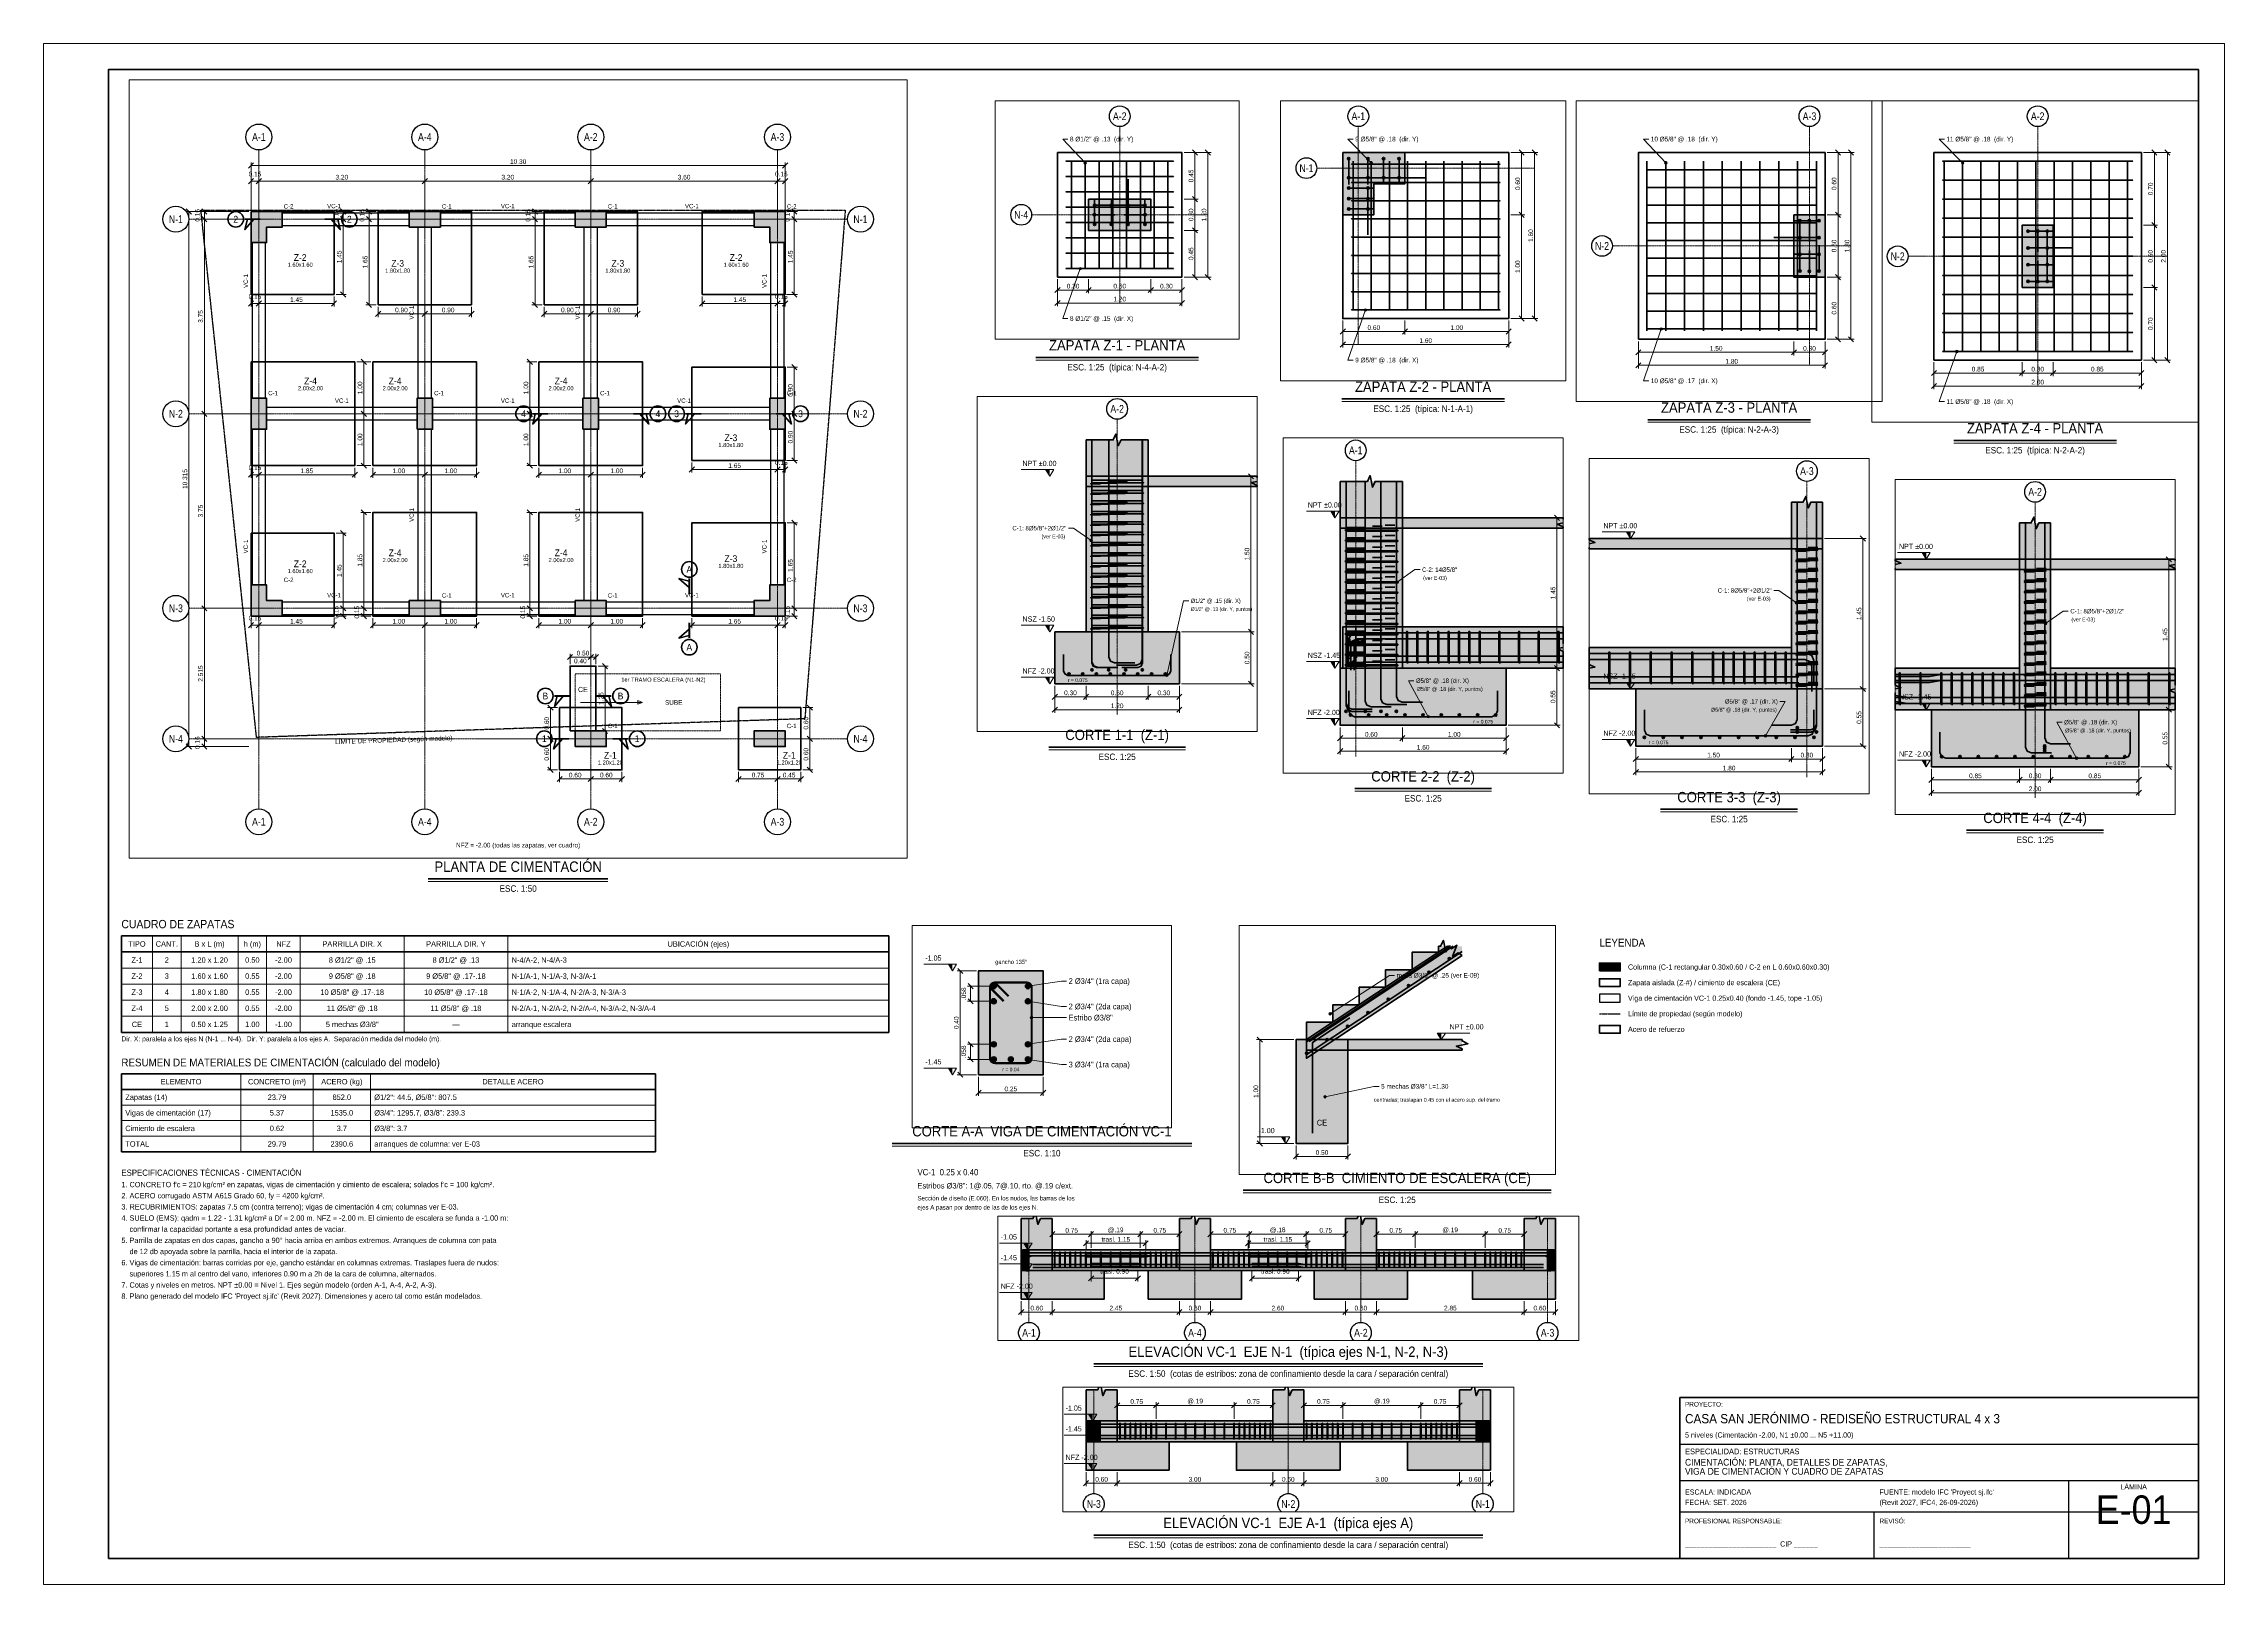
# Paper-space layout 'E-01' of a CAD drawing. Header units: metres, sheet in millimetres. Extents: x 0 to 841, y 0 to 594.
# The model-space entities are those that its viewports show. They can reach past a viewport. Long polylines and large blocks are cut down to what shows.
import ezdxf
from ezdxf.enums import TextEntityAlignment as Align

# ---------------------------------------------------------------- set-up
doc = ezdxf.new("R2010")
doc.units = ezdxf.units.M
for name, pattern in [('DASHDOT', [3.556, 2.54, -0.508, 0, -0.508]), ('EJE25', [0.4375, 0.3, -0.05, 0.0375, -0.05]), ('EJE50', [0.875, 0.6, -0.1, 0.075, -0.1]), ('LIMITE50', [1.2, 0.75, -0.1, 0.075, -0.1, 0.075, -0.1]), ('OCULTA50', [0.225, 0.15, -0.075])]:
    doc.linetypes.add(name, pattern=pattern)
for name, color, linetype, lineweight in [('E-ACERO', 1, 'Continuous', 35), ('E-ACERO-TXT', 7, 'Continuous', 18), ('E-COLUMNA', 7, 'Continuous', 50), ('E-COLUMNA-ACH', 252, 'Continuous', 0), ('E-CORTE', 7, 'Continuous', 50), ('E-CORTE-ACH', 254, 'Continuous', 0), ('E-COTA', 7, 'Continuous', 13), ('E-EJES', 1, 'Continuous', 18), ('E-EJES-ID', 7, 'Continuous', 25), ('E-HOJA', 7, 'Continuous', 0), ('E-LIMITE', 94, 'Continuous', 25), ('E-MARCO', 7, 'Continuous', 50), ('E-NIVEL', 7, 'Continuous', 18), ('E-OCULTO', 8, 'Continuous', 18), ('E-SECCION', 7, 'Continuous', 35), ('E-TABLA', 7, 'Continuous', 18), ('E-TEXTO', 7, 'Continuous', 18), ('E-TITULO', 7, 'Continuous', 35), ('E-VIGA', 7, 'Continuous', 30), ('E-ZAPATA', 7, 'Continuous', 40)]:
    doc.layers.add(name, color=color, linetype=linetype, lineweight=lineweight)
doc.layers.add('E-VPORT', color=7, linetype='Continuous', lineweight=13, plot=False)
doc.styles.add('ARIAL', font='arial.ttf')
doc.dimstyles.new('COTA10', dxfattribs={"dimtxt": 0.018, "dimasz": 0.012, "dimexe": 0.012, "dimexo": 0.008, "dimgap": 0.006, "dimtad": 1, "dimzin": 0, "dimdsep": 46, "dimtxsty": 'ARIAL', "dimtsz": 0.01, "dimcen": 2.5, "dimclrd": 7, "dimclre": 7, "dimclrt": 7, "dimazin": 3, "dimtfac": 1, "dimtmove": 2, "dimatfit": 3, "dimlwd": 13, "dimlwe": 13})
doc.dimstyles.new('COTA25', dxfattribs={"dimtxt": 0.045, "dimasz": 0.03, "dimexe": 0.03, "dimexo": 0.02, "dimgap": 0.015, "dimtad": 1, "dimzin": 0, "dimdsep": 46, "dimtxsty": 'ARIAL', "dimtsz": 0.025, "dimcen": 2.5, "dimclrd": 7, "dimclre": 7, "dimclrt": 7, "dimazin": 3, "dimtfac": 1, "dimtmove": 2, "dimatfit": 3, "dimlwd": 13, "dimlwe": 13})
doc.dimstyles.new('COTA50', dxfattribs={"dimtxt": 0.09, "dimasz": 0.06, "dimexe": 0.06, "dimexo": 0.04, "dimgap": 0.03, "dimtad": 1, "dimzin": 0, "dimdsep": 46, "dimtxsty": 'ARIAL', "dimtsz": 0.05, "dimcen": 2.5, "dimclrd": 7, "dimclre": 7, "dimclrt": 7, "dimazin": 3, "dimtfac": 1, "dimtmove": 2, "dimatfit": 3, "dimlwd": 13, "dimlwe": 13})

msp = doc.modelspace()

# ---------------------------------------------------------------- hatches: boundary and pattern name
at = {"layer": 'E-ACERO'}
h = msp.add_hatch(color=256, dxfattribs=at)
edge = h.paths.add_edge_path()
edge.add_arc((112.084, 18.8909), 0.0113, 0, 360)
h = msp.add_hatch(color=256, dxfattribs=at)
edge = h.paths.add_edge_path()
edge.add_arc((112.2159, 18.8909), 0.0113, 0, 360)
h = msp.add_hatch(color=256, dxfattribs=at)
edge = h.paths.add_edge_path()
edge.add_arc((112.084, 18.8202), 0.0113, 0, 360)
h = msp.add_hatch(color=256, dxfattribs=at)
edge = h.paths.add_edge_path()
edge.add_arc((112.2159, 18.8235), 0.0113, 0, 360)
h = msp.add_hatch(color=256, dxfattribs=at)
edge = h.paths.add_edge_path()
edge.add_arc((125.5575, 18.1785), 0.0113, 0, 360)
h = msp.add_hatch(color=256, dxfattribs=at)
edge = h.paths.add_edge_path()
edge.add_arc((125.5575, 18.1565), 0.0113, 0, 360)
h = msp.add_hatch(color=256, dxfattribs=at)
edge = h.paths.add_edge_path()
edge.add_arc((137.0925, 18.2005), 0.0113, 0, 360)
h = msp.add_hatch(color=256, dxfattribs=at)
edge = h.paths.add_edge_path()
edge.add_arc((137.0925, 18.1785), 0.0113, 0, 360)
h = msp.add_hatch(color=256, dxfattribs=at)
edge = h.paths.add_edge_path()
edge.add_arc((137.0925, 18.1565), 0.0113, 0, 360)
h = msp.add_hatch(color=256, dxfattribs=at)
edge = h.paths.add_edge_path()
edge.add_arc((100.135, 18.0941), 0.0113, 0, 360)
h = msp.add_hatch(color=256, dxfattribs=at)
edge = h.paths.add_edge_path()
edge.add_arc((100.2679, 18.0941), 0.0113, 0, 360)
h = msp.add_hatch(color=256, dxfattribs=at)
edge = h.paths.add_edge_path()
edge.add_arc((100.3575, 18.1345), 0.0113, 0, 360)
h = msp.add_hatch(color=256, dxfattribs=at)
edge = h.paths.add_edge_path()
edge.add_arc((100.4007, 18.0941), 0.0113, 0, 360)
h = msp.add_hatch(color=256, dxfattribs=at)
edge = h.paths.add_edge_path()
edge.add_arc((100.5192, 18.1345), 0.0113, 0, 360)
h = msp.add_hatch(color=256, dxfattribs=at)
edge = h.paths.add_edge_path()
edge.add_arc((100.5336, 18.0941), 0.0113, 0, 360)
h = msp.add_hatch(color=256, dxfattribs=at)
edge = h.paths.add_edge_path()
edge.add_arc((100.6664, 18.0941), 0.0113, 0, 360)
h = msp.add_hatch(color=256, dxfattribs=at)
edge = h.paths.add_edge_path()
edge.add_arc((100.6808, 18.1345), 0.0113, 0, 360)
h = msp.add_hatch(color=256, dxfattribs=at)
edge = h.paths.add_edge_path()
edge.add_arc((100.7993, 18.0941), 0.0113, 0, 360)
h = msp.add_hatch(color=256, dxfattribs=at)
edge = h.paths.add_edge_path()
edge.add_arc((100.8425, 18.1345), 0.0113, 0, 360)
h = msp.add_hatch(color=256, dxfattribs=at)
edge = h.paths.add_edge_path()
edge.add_arc((100.9321, 18.0941), 0.0113, 0, 360)
h = msp.add_hatch(color=256, dxfattribs=at)
edge = h.paths.add_edge_path()
edge.add_arc((101.065, 18.0941), 0.0113, 0, 360)
h = msp.add_hatch(color=256, dxfattribs=at)
edge = h.paths.add_edge_path()
edge.add_arc((112.0575, 18.1345), 0.0113, 0, 360)
h = msp.add_hatch(color=256, dxfattribs=at)
edge = h.paths.add_edge_path()
edge.add_arc((112.0998, 18.0988), 0.0113, 0, 360)
h = msp.add_hatch(color=256, dxfattribs=at)
edge = h.paths.add_edge_path()
edge.add_arc((112.2425, 18.1345), 0.0113, 0, 360)
h = msp.add_hatch(color=256, dxfattribs=at)
edge = h.paths.add_edge_path()
edge.add_arc((112.2749, 18.0988), 0.0113, 0, 360)
h = msp.add_hatch(color=256, dxfattribs=at)
edge = h.paths.add_edge_path()
edge.add_arc((112.393, 18.1345), 0.0113, 0, 360)
h = msp.add_hatch(color=256, dxfattribs=at)
edge = h.paths.add_edge_path()
edge.add_arc((112.4499, 18.0988), 0.0113, 0, 360)
h = msp.add_hatch(color=256, dxfattribs=at)
edge = h.paths.add_edge_path()
edge.add_arc((112.5425, 18.1345), 0.0113, 0, 360)
h = msp.add_hatch(color=256, dxfattribs=at)
edge = h.paths.add_edge_path()
edge.add_arc((112.625, 18.0988), 0.0113, 0, 360)
h = msp.add_hatch(color=256, dxfattribs=at)
edge = h.paths.add_edge_path()
edge.add_arc((112.8, 18.0988), 0.0113, 0, 360)
h = msp.add_hatch(color=256, dxfattribs=at)
edge = h.paths.add_edge_path()
edge.add_arc((112.975, 18.0988), 0.0113, 0, 360)
h = msp.add_hatch(color=256, dxfattribs=at)
edge = h.paths.add_edge_path()
edge.add_arc((113.1501, 18.0988), 0.0113, 0, 360)
h = msp.add_hatch(color=256, dxfattribs=at)
edge = h.paths.add_edge_path()
edge.add_arc((113.3251, 18.0988), 0.0113, 0, 360)
h = msp.add_hatch(color=256, dxfattribs=at)
edge = h.paths.add_edge_path()
edge.add_arc((113.5002, 18.0988), 0.0113, 0, 360)
h = msp.add_hatch(color=256, dxfattribs=at)
edge = h.paths.add_edge_path()
edge.add_arc((124.0829, 18.0829), 0.0113, 0, 360)
h = msp.add_hatch(color=256, dxfattribs=at)
edge = h.paths.add_edge_path()
edge.add_arc((124.2645, 18.0829), 0.0113, 0, 360)
h = msp.add_hatch(color=256, dxfattribs=at)
edge = h.paths.add_edge_path()
edge.add_arc((124.4461, 18.0829), 0.0113, 0, 360)
h = msp.add_hatch(color=256, dxfattribs=at)
edge = h.paths.add_edge_path()
edge.add_arc((124.6276, 18.0829), 0.0113, 0, 360)
h = msp.add_hatch(color=256, dxfattribs=at)
edge = h.paths.add_edge_path()
edge.add_arc((124.8092, 18.0829), 0.0113, 0, 360)
h = msp.add_hatch(color=256, dxfattribs=at)
edge = h.paths.add_edge_path()
edge.add_arc((124.9908, 18.0829), 0.0113, 0, 360)
h = msp.add_hatch(color=256, dxfattribs=at)
edge = h.paths.add_edge_path()
edge.add_arc((125.1724, 18.0829), 0.0113, 0, 360)
h = msp.add_hatch(color=256, dxfattribs=at)
edge = h.paths.add_edge_path()
edge.add_arc((125.3539, 18.0829), 0.0113, 0, 360)
h = msp.add_hatch(color=256, dxfattribs=at)
edge = h.paths.add_edge_path()
edge.add_arc((125.5355, 18.0829), 0.0113, 0, 360)
h = msp.add_hatch(color=256, dxfattribs=at)
edge = h.paths.add_edge_path()
edge.add_arc((125.5575, 18.1345), 0.0113, 0, 360)
h = msp.add_hatch(color=256, dxfattribs=at)
edge = h.paths.add_edge_path()
edge.add_arc((125.7171, 18.0829), 0.0113, 0, 360)
h = msp.add_hatch(color=256, dxfattribs=at)
edge = h.paths.add_edge_path()
edge.add_arc((125.7425, 18.1345), 0.0113, 0, 360)
h = msp.add_hatch(color=256, dxfattribs=at)
edge = h.paths.add_edge_path()
edge.add_arc((136.0998, 18.0988), 0.0113, 0, 360)
h = msp.add_hatch(color=256, dxfattribs=at)
edge = h.paths.add_edge_path()
edge.add_arc((136.2764, 18.0988), 0.0113, 0, 360)
h = msp.add_hatch(color=256, dxfattribs=at)
edge = h.paths.add_edge_path()
edge.add_arc((136.4529, 18.0988), 0.0113, 0, 360)
h = msp.add_hatch(color=256, dxfattribs=at)
edge = h.paths.add_edge_path()
edge.add_arc((136.6294, 18.0988), 0.0113, 0, 360)
h = msp.add_hatch(color=256, dxfattribs=at)
edge = h.paths.add_edge_path()
edge.add_arc((136.806, 18.0988), 0.0113, 0, 360)
h = msp.add_hatch(color=256, dxfattribs=at)
edge = h.paths.add_edge_path()
edge.add_arc((136.9825, 18.0988), 0.0113, 0, 360)
h = msp.add_hatch(color=256, dxfattribs=at)
edge = h.paths.add_edge_path()
edge.add_arc((137.159, 18.0988), 0.0113, 0, 360)
h = msp.add_hatch(color=256, dxfattribs=at)
edge = h.paths.add_edge_path()
edge.add_arc((137.3356, 18.0988), 0.0113, 0, 360)
h = msp.add_hatch(color=256, dxfattribs=at)
edge = h.paths.add_edge_path()
edge.add_arc((137.5121, 18.0988), 0.0113, 0, 360)
h = msp.add_hatch(color=256, dxfattribs=at)
edge = h.paths.add_edge_path()
edge.add_arc((137.6887, 18.0988), 0.0113, 0, 360)
h = msp.add_hatch(color=256, dxfattribs=at)
edge = h.paths.add_edge_path()
edge.add_arc((137.8652, 18.0988), 0.0113, 0, 360)
h = msp.add_hatch(color=256, dxfattribs=at)
edge = h.paths.add_edge_path()
edge.add_arc((112.0575, 1.5425), 0.0113, 0, 360)
h = msp.add_hatch(color=256, dxfattribs=at)
edge = h.paths.add_edge_path()
edge.add_arc((112.2425, 1.5425), 0.0113, 0, 360)
h = msp.add_hatch(color=256, dxfattribs=at)
edge = h.paths.add_edge_path()
edge.add_arc((112.393, 1.5425), 0.0113, 0, 360)
h = msp.add_hatch(color=256, dxfattribs=at)
edge = h.paths.add_edge_path()
edge.add_arc((112.5425, 1.5425), 0.0113, 0, 360)
h = msp.add_hatch(color=256, dxfattribs=at)
edge = h.paths.add_edge_path()
edge.add_arc((112.0575, 1.3575), 0.0113, 0, 360)
h = msp.add_hatch(color=256, dxfattribs=at)
edge = h.paths.add_edge_path()
edge.add_arc((112.2425, 1.3575), 0.0113, 0, 360)
h = msp.add_hatch(color=256, dxfattribs=at)
edge = h.paths.add_edge_path()
edge.add_arc((112.393, 1.3575), 0.0113, 0, 360)
h = msp.add_hatch(color=256, dxfattribs=at)
edge = h.paths.add_edge_path()
edge.add_arc((112.5425, 1.3575), 0.0113, 0, 360)
h = msp.add_hatch(color=256, dxfattribs=at)
edge = h.paths.add_edge_path()
edge.add_arc((112.0575, 1.257), 0.0113, 0, 360)
h = msp.add_hatch(color=256, dxfattribs=at)
edge = h.paths.add_edge_path()
edge.add_arc((112.2425, 1.257), 0.0113, 0, 360)
h = msp.add_hatch(color=256, dxfattribs=at)
edge = h.paths.add_edge_path()
edge.add_arc((136.9075, 1.2425), 0.0113, 0, 360)
h = msp.add_hatch(color=256, dxfattribs=at)
edge = h.paths.add_edge_path()
edge.add_arc((137, 1.2441), 0.0113, 0, 360)
h = msp.add_hatch(color=256, dxfattribs=at)
edge = h.paths.add_edge_path()
edge.add_arc((137.0925, 1.2425), 0.0113, 0, 360)
h = msp.add_hatch(color=256, dxfattribs=at)
edge = h.paths.add_edge_path()
edge.add_arc((112.0575, 1.157), 0.0113, 0, 360)
h = msp.add_hatch(color=256, dxfattribs=at)
edge = h.paths.add_edge_path()
edge.add_arc((112.2425, 1.157), 0.0113, 0, 360)
h = msp.add_hatch(color=256, dxfattribs=at)
edge = h.paths.add_edge_path()
edge.add_arc((125.5575, 1.1425), 0.0113, 0, 360)
h = msp.add_hatch(color=256, dxfattribs=at)
edge = h.paths.add_edge_path()
edge.add_arc((125.65, 1.1441), 0.0113, 0, 360)
h = msp.add_hatch(color=256, dxfattribs=at)
edge = h.paths.add_edge_path()
edge.add_arc((125.7425, 1.1425), 0.0113, 0, 360)
h = msp.add_hatch(color=256, dxfattribs=at)
edge = h.paths.add_edge_path()
edge.add_arc((112.0575, 1.0575), 0.0113, 0, 360)
h = msp.add_hatch(color=256, dxfattribs=at)
edge = h.paths.add_edge_path()
edge.add_arc((112.2425, 1.0575), 0.0113, 0, 360)
h = msp.add_hatch(color=256, dxfattribs=at)
edge = h.paths.add_edge_path()
edge.add_arc((136.9075, 1.0808), 0.0113, 0, 360)
h = msp.add_hatch(color=256, dxfattribs=at)
edge = h.paths.add_edge_path()
edge.add_arc((137.0925, 1.0808), 0.0113, 0, 360)
h = msp.add_hatch(color=256, dxfattribs=at)
edge = h.paths.add_edge_path()
edge.add_arc((125.5575, 0.9808), 0.0113, 0, 360)
h = msp.add_hatch(color=256, dxfattribs=at)
edge = h.paths.add_edge_path()
edge.add_arc((125.7425, 0.9808), 0.0113, 0, 360)
h = msp.add_hatch(color=256, dxfattribs=at)
edge = h.paths.add_edge_path()
edge.add_arc((136.9075, 0.9192), 0.0113, 0, 360)
h = msp.add_hatch(color=256, dxfattribs=at)
edge = h.paths.add_edge_path()
edge.add_arc((137.0925, 0.9192), 0.0113, 0, 360)
h = msp.add_hatch(color=256, dxfattribs=at)
edge = h.paths.add_edge_path()
edge.add_arc((125.5575, 0.8192), 0.0113, 0, 360)
h = msp.add_hatch(color=256, dxfattribs=at)
edge = h.paths.add_edge_path()
edge.add_arc((125.7425, 0.8192), 0.0113, 0, 360)
h = msp.add_hatch(color=256, dxfattribs=at)
edge = h.paths.add_edge_path()
edge.add_arc((136.9075, 0.7575), 0.0113, 0, 360)
h = msp.add_hatch(color=256, dxfattribs=at)
edge = h.paths.add_edge_path()
edge.add_arc((137, 0.7559), 0.0113, 0, 360)
h = msp.add_hatch(color=256, dxfattribs=at)
edge = h.paths.add_edge_path()
edge.add_arc((137.0925, 0.7575), 0.0113, 0, 360)
h = msp.add_hatch(color=256, dxfattribs=at)
edge = h.paths.add_edge_path()
edge.add_arc((307.4783, 0.7792), 0.0113, 0, 360)
h = msp.add_hatch(color=256, dxfattribs=at)
edge = h.paths.add_edge_path()
edge.add_arc((100.3575, 0.6925), 0.0113, 0, 360)
h = msp.add_hatch(color=256, dxfattribs=at)
edge = h.paths.add_edge_path()
edge.add_arc((100.5192, 0.6925), 0.0113, 0, 360)
h = msp.add_hatch(color=256, dxfattribs=at)
edge = h.paths.add_edge_path()
edge.add_arc((100.6808, 0.6925), 0.0113, 0, 360)
h = msp.add_hatch(color=256, dxfattribs=at)
edge = h.paths.add_edge_path()
edge.add_arc((100.8425, 0.6925), 0.0113, 0, 360)
h = msp.add_hatch(color=256, dxfattribs=at)
edge = h.paths.add_edge_path()
edge.add_arc((100.3559, 0.6), 0.0113, 0, 360)
h = msp.add_hatch(color=256, dxfattribs=at)
edge = h.paths.add_edge_path()
edge.add_arc((100.8441, 0.6), 0.0113, 0, 360)
h = msp.add_hatch(color=256, dxfattribs=at)
edge = h.paths.add_edge_path()
edge.add_arc((125.5575, 0.6575), 0.0113, 0, 360)
h = msp.add_hatch(color=256, dxfattribs=at)
edge = h.paths.add_edge_path()
edge.add_arc((125.65, 0.6559), 0.0113, 0, 360)
h = msp.add_hatch(color=256, dxfattribs=at)
edge = h.paths.add_edge_path()
edge.add_arc((125.7425, 0.6575), 0.0113, 0, 360)
h = msp.add_hatch(color=256, dxfattribs=at)
edge = h.paths.add_edge_path()
edge.add_arc((307.2819, 0.6492), 0.0113, 0, 360)
h = msp.add_hatch(color=256, dxfattribs=at)
edge = h.paths.add_edge_path()
edge.add_arc((100.3575, 0.5075), 0.0113, 0, 360)
h = msp.add_hatch(color=256, dxfattribs=at)
edge = h.paths.add_edge_path()
edge.add_arc((100.5192, 0.5075), 0.0113, 0, 360)
h = msp.add_hatch(color=256, dxfattribs=at)
edge = h.paths.add_edge_path()
edge.add_arc((100.6808, 0.5075), 0.0113, 0, 360)
h = msp.add_hatch(color=256, dxfattribs=at)
edge = h.paths.add_edge_path()
edge.add_arc((100.8425, 0.5075), 0.0113, 0, 360)
h = msp.add_hatch(color=256, dxfattribs=at)
edge = h.paths.add_edge_path()
edge.add_arc((307.0854, 0.5192), 0.0113, 0, 360)
h = msp.add_hatch(color=256, dxfattribs=at)
edge = h.paths.add_edge_path()
edge.add_arc((200.0591, 0.341), 0.00953, 0, 360)
h = msp.add_hatch(color=256, dxfattribs=at)
edge = h.paths.add_edge_path()
edge.add_arc((200.1909, 0.341), 0.00953, 0, 360)
h = msp.add_hatch(color=256, dxfattribs=at)
edge = h.paths.add_edge_path()
edge.add_arc((306.889, 0.3893), 0.0113, 0, 360)
h = msp.add_hatch(color=256, dxfattribs=at)
edge = h.paths.add_edge_path()
edge.add_arc((200.0591, 0.283), 0.00953, 0, 360)
h = msp.add_hatch(color=256, dxfattribs=at)
edge = h.paths.add_edge_path()
edge.add_arc((200.1909, 0.283), 0.00953, 0, 360)
h = msp.add_hatch(color=256, dxfattribs=at)
edge = h.paths.add_edge_path()
edge.add_arc((306.6925, 0.2593), 0.0113, 0, 360)
h = msp.add_hatch(color=256, dxfattribs=at)
edge = h.paths.add_edge_path()
edge.add_arc((200.0591, 0.1171), 0.00953, 0, 360)
h = msp.add_hatch(color=256, dxfattribs=at)
edge = h.paths.add_edge_path()
edge.add_arc((200.1909, 0.1171), 0.00953, 0, 360)
h = msp.add_hatch(color=256, dxfattribs=at)
edge = h.paths.add_edge_path()
edge.add_arc((306.4961, 0.1293), 0.0113, 0, 360)
h = msp.add_hatch(color=256, dxfattribs=at)
edge = h.paths.add_edge_path()
edge.add_arc((200.0591, 0.059), 0.00953, 0, 360)
h = msp.add_hatch(color=256, dxfattribs=at)
edge = h.paths.add_edge_path()
edge.add_arc((200.125, 0.059), 0.00953, 0, 360)
h = msp.add_hatch(color=256, dxfattribs=at)
edge = h.paths.add_edge_path()
edge.add_arc((200.1909, 0.059), 0.00953, 0, 360)
h = msp.add_hatch(color=256, dxfattribs=at)
edge = h.paths.add_edge_path()
edge.add_arc((306.2996, -0.0007), 0.0113, 0, 360)
h = msp.add_hatch(color=256, dxfattribs=at)
edge = h.paths.add_edge_path()
edge.add_arc((306.1031, -0.1307), 0.0113, 0, 360)
at = {"layer": 'E-ACERO-TXT'}
h = msp.add_hatch(color=256, dxfattribs=at)
edge = h.paths.add_edge_path()
edge.add_arc((100.35, 19.38), 0.0125, 0, 360)
h = msp.add_hatch(color=256, dxfattribs=at)
edge = h.paths.add_edge_path()
edge.add_arc((112.55, 19.38), 0.0125, 0, 360)
h = msp.add_hatch(color=256, dxfattribs=at)
edge = h.paths.add_edge_path()
edge.add_arc((125.55, 19.38), 0.0125, 0, 360)
h = msp.add_hatch(color=256, dxfattribs=at)
edge = h.paths.add_edge_path()
edge.add_arc((137.1, 19.38), 0.0125, 0, 360)
h = msp.add_hatch(color=256, dxfattribs=at)
edge = h.paths.add_edge_path()
edge.add_arc((101.08, 18.0813), 0.0125, 0, 360)
h = msp.add_hatch(color=256, dxfattribs=at)
edge = h.paths.add_edge_path()
edge.add_arc((112.85, 18.0829), 0.0125, 0, 360)
h = msp.add_hatch(color=256, dxfattribs=at)
edge = h.paths.add_edge_path()
edge.add_arc((125.25, 18.0988), 0.0125, 0, 360)
h = msp.add_hatch(color=256, dxfattribs=at)
edge = h.paths.add_edge_path()
edge.add_arc((137.4, 18.0829), 0.0125, 0, 360)
h = msp.add_hatch(color=256, dxfattribs=at)
edge = h.paths.add_edge_path()
edge.add_arc((136.2764, 1.9), 0.0125, 0, 360)
h = msp.add_hatch(color=256, dxfattribs=at)
edge = h.paths.add_edge_path()
edge.add_arc((124.2645, 1.7), 0.0125, 0, 360)
h = msp.add_hatch(color=256, dxfattribs=at)
edge = h.paths.add_edge_path()
edge.add_arc((112.2749, 1.5), 0.0125, 0, 360)
h = msp.add_hatch(color=256, dxfattribs=at)
edge = h.paths.add_edge_path()
edge.add_arc((100.2679, 1.1), 0.0125, 0, 360)
h = msp.add_hatch(color=256, dxfattribs=at)
edge = h.paths.add_edge_path()
edge.add_arc((200.1909, 0.341), 0.005, 0, 360)
h = msp.add_hatch(color=256, dxfattribs=at)
edge = h.paths.add_edge_path()
edge.add_arc((200.1909, 0.283), 0.005, 0, 360)
h = msp.add_hatch(color=256, dxfattribs=at)
edge = h.paths.add_edge_path()
edge.add_arc((306.33, 0.25), 0.0125, 0, 360)
h = msp.add_hatch(color=256, dxfattribs=at)
edge = h.paths.add_edge_path()
edge.add_arc((200.2052, 0.22), 0.005, 0, 360)
h = msp.add_hatch(color=256, dxfattribs=at)
edge = h.paths.add_edge_path()
edge.add_arc((100.22, 0.0813), 0.0125, 0, 360)
h = msp.add_hatch(color=256, dxfattribs=at)
edge = h.paths.add_edge_path()
edge.add_arc((112.22, 0.0829), 0.0125, 0, 360)
h = msp.add_hatch(color=256, dxfattribs=at)
edge = h.paths.add_edge_path()
edge.add_arc((124.22, 0.0998), 0.0125, 0, 360)
h = msp.add_hatch(color=256, dxfattribs=at)
edge = h.paths.add_edge_path()
edge.add_arc((136.22, 0.0829), 0.0125, 0, 360)
h = msp.add_hatch(color=256, dxfattribs=at)
edge = h.paths.add_edge_path()
edge.add_arc((200.1909, 0.1171), 0.005, 0, 360)
h = msp.add_hatch(color=256, dxfattribs=at)
edge = h.paths.add_edge_path()
edge.add_arc((200.1909, 0.059), 0.005, 0, 360)
h = msp.add_hatch(color=256, dxfattribs=at)
edge = h.paths.add_edge_path()
edge.add_arc((306.2793, -0.55), 0.0125, 0, 360)
at = {"layer": 'E-COLUMNA-ACH'}
for points in [[(-0.15, 10.165), (0.45, 10.165), (0.45, 9.865), (0.15, 9.865), (0.15, 9.565), (-0.15, 9.565)], [(2.9, 10.165), (3.5, 10.165), (3.5, 9.865), (2.9, 9.865)], [(6.1, 10.165), (6.7, 10.165), (6.7, 9.865), (6.1, 9.865)], [(9.55, 9.865), (9.55, 10.165), (10.15, 10.165), (10.15, 9.565), (9.85, 9.565), (9.85, 9.865)], [(-0.15, 5.965), (-0.15, 6.565), (0.15, 6.565), (0.15, 5.965)], [(3.05, 5.965), (3.05, 6.565), (3.35, 6.565), (3.35, 5.965)], [(6.25, 5.965), (6.25, 6.565), (6.55, 6.565), (6.55, 5.965)], [(9.85, 6.565), (10.15, 6.565), (10.15, 5.965), (9.85, 5.965)], [(-0.15, 2.365), (-0.15, 2.965), (0.15, 2.965), (0.15, 2.665), (0.45, 2.665), (0.45, 2.365)], [(9.55, 2.365), (9.55, 2.665), (9.85, 2.665), (9.85, 2.965), (10.15, 2.965), (10.15, 2.365)], [(2.9, 2.365), (2.9, 2.665), (3.5, 2.665), (3.5, 2.365)], [(6.1, 2.665), (6.7, 2.665), (6.7, 2.365), (6.1, 2.365)], [(112, 1.6), (112.6, 1.6), (112.6, 1.3), (112.3, 1.3), (112.3, 1), (112, 1)], [(136.85, 0.7), (136.85, 1.3), (137.15, 1.3), (137.15, 0.7)], [(125.5, 1.2), (125.8, 1.2), (125.8, 0.6), (125.5, 0.6)], [(100.3, 0.45), (100.3, 0.75), (100.9, 0.75), (100.9, 0.45)], [(6.1, -0.15), (6.1, 0.15), (6.7, 0.15), (6.7, -0.15)], [(9.55, -0.15), (9.55, 0.15), (10.15, 0.15), (10.15, -0.15)]]:
    msp.add_hatch(color=256, dxfattribs=at).paths.add_polyline_path(points)
at = {"layer": 'E-CORTE-ACH'}
for points in [[(100.3, 20.35), (100.9, 20.35), (100.9, 20), (100.7359, 20), (100.436, 20), (100.3, 20)], [(112.6, 20), (112.45, 20), (112.15, 20), (112, 20), (112, 20.35), (112.6, 20.35)], [(125.5, 20.35), (125.8, 20.35), (125.8, 20), (125.65, 20), (125.5, 20)], [(136.85, 20.35), (137.15, 20.35), (137.15, 20), (137, 20), (136.85, 20)], [(100.3, 19.9), (100.3, 19.906), (100.3, 20), (101.95, 20), (101.95, 19.9)], [(100.3, 19.2502), (100.3, 20), (100.6001, 20), (100.9, 20), (100.9, 19.2498), (100.9, 18.5), (100.6001, 18.5), (100.3, 18.5)], [(112.6, 18.55), (112.45, 18.55), (112.15, 18.55), (112, 18.55), (112, 19.6375), (112, 20), (112.15, 20), (112.45, 20), (112.6, 20), (112.6, 19.275)], [(112.1202, 19.9), (112, 19.9), (112, 19.9981), (112, 20), (112.1202, 20), (114.15, 20), (114.15, 19.9)], [(125.8, 19.9378), (125.8, 19.9), (123.775, 19.9), (123.55, 19.9), (123.55, 20), (123.775, 20), (125.8, 20)], [(125.5, 19.275), (125.5, 20), (125.5809, 20), (125.775, 20), (125.7875, 20), (125.8, 20), (125.8, 19.275), (125.8, 18.55), (125.7875, 18.55), (125.775, 18.55), (125.5809, 18.55), (125.5, 18.55)], [(135.65, 19.9), (135.65, 20), (138.35, 20), (138.35, 19.9)], [(136.85, 19.275), (136.85, 20), (137, 20), (137.15, 20), (137.15, 19.275), (137.15, 18.55), (137, 18.55), (136.85, 18.55)], [(402.965, 18.55), (402.815, 18.55), (402.515, 18.55), (402.365, 18.55), (402.365, 19.55), (402.965, 19.55), (402.965, 19.275)], [(406.565, 18.55), (406.4854, 18.55), (406.3718, 18.55), (406.0445, 18.55), (405.965, 18.55), (405.965, 19.275), (405.965, 19.55), (406.565, 19.55), (406.565, 19.275)], [(409.565, 19.275), (409.565, 19.55), (410.165, 19.55), (410.165, 18.9125), (410.165, 18.55), (410.015, 18.55), (409.715, 18.55), (409.565, 18.55)], [(112.025, 18.95), (112.15, 18.95), (112.15, 18.55), (112.025, 18.55)], [(112.15, 18.55), (112.15, 18.75), (112.15, 18.95), (113.6, 18.95), (114.15, 18.95), (114.15, 18.55), (113.6, 18.55)], [(123.55, 18.55), (123.55, 18.95), (123.85, 18.95), (125.5, 18.95), (125.5, 18.75), (125.5, 18.55), (123.85, 18.55)], [(136.85, 18.95), (136.85, 18.75), (136.85, 18.55), (135.65, 18.55), (135.65, 18.95)], [(137.15, 18.55), (137.15, 18.75), (137.15, 18.95), (138.35, 18.95), (138.35, 18.55)], [(402.39, 18.95), (402.64, 18.95), (402.64, 18.55), (402.39, 18.55)], [(402.64, 18.95), (405.965, 18.95), (405.965, 18.75), (405.965, 18.55), (402.64, 18.55), (402.515, 18.55), (402.515, 18.95)], [(410.015, 18.95), (410.015, 18.55), (409.89, 18.55), (406.565, 18.55), (406.565, 18.75), (406.565, 18.95), (409.89, 18.95)], [(409.89, 18.95), (410.14, 18.95), (410.14, 18.55), (409.89, 18.55)], [(112, 18.4984), (112, 18.55), (113.45, 18.55), (113.6, 18.55), (113.6, 18.0516), (113.6, 18), (113.45, 18), (112, 18)], [(124, 18.275), (124, 18.55), (124.9, 18.55), (125.8, 18.55), (125.8, 18.275), (125.8, 18), (124.9, 18), (124, 18)], [(136, 18.275), (136, 18.55), (137, 18.55), (138, 18.55), (138, 18.275), (138, 18), (137, 18), (136, 18)], [(403.965, 18), (402.515, 18), (402.365, 18), (402.365, 18.4984), (402.365, 18.55), (402.515, 18.55), (403.965, 18.55), (403.965, 18.0516)], [(407.265, 18), (407.115, 18), (405.265, 18), (405.265, 18.5087), (405.265, 18.55), (407.115, 18.55), (407.265, 18.55), (407.265, 18.0413)], [(410.165, 18), (408.715, 18), (408.565, 18), (408.565, 18.4984), (408.565, 18.55), (408.715, 18.55), (410.165, 18.55), (410.165, 18.0516)], [(100, 18.25), (100, 18.5), (100.6, 18.5), (101.2, 18.5), (101.2, 18.25), (101.2, 18), (100.6, 18), (100, 18)], [(306.1, -0.0123), (306.1, 0), (306.1, 0.0651), (306.1, 0.1684), (306.1983, 0.1684), (306.3545, 0.1684), (306.3545, 0.2335), (306.3545, 0.3368), (306.4529, 0.3368), (306.6091, 0.3368), (306.6091, 0.4019), (306.6091, 0.5053), (306.7074, 0.5053), (306.8636, 0.5053), (306.8636, 0.5703), (306.8636, 0.6737), (306.962, 0.6737), (307.1182, 0.6737), (307.1182, 0.7388), (307.1182, 0.8421), (307.2165, 0.8421), (307.3727, 0.8421), (307.3727, 0.9), (307.4905, 0.9), (307.1818, 0.6958), (306.1, -0.02)], [(306.1, 0), (307.4602, 0.9), (307.6, 0.9), (307.6, 0.8126), (306.1, -0.1799), (306.1, -0.1104)], [(200, 0), (200.25, 0), (200.25, 0.4), (200, 0.4)], [(306, -0.46), (306, 0), (306.27, 0), (306.5, 0), (306.5, -0.54), (306.5, -1), (306.27, -1), (306, -1)], [(306.1, -0.1), (306.1, -0.0612), (306.1, 0), (307.6, 0), (307.6, -0.1)], [(400.45, -1.45), (400.3, -1.45), (400, -1.45), (399.85, -1.45), (399.85, -0.45), (400.45, -0.45), (400.45, -0.725)], [(402.9, -0.725), (402.9, -0.45), (403.5, -0.45), (403.5, -0.725), (403.5, -1.45), (403.4205, -1.45), (403.0932, -1.45), (402.9795, -1.45), (402.9, -1.45)], [(406.1, -0.725), (406.1, -0.45), (406.7, -0.45), (406.7, -0.725), (406.7, -1.45), (406.6205, -1.45), (406.5068, -1.45), (406.1795, -1.45), (406.1, -1.45)], [(409.55, -0.725), (409.55, -0.45), (410.15, -0.45), (410.15, -1.0875), (410.15, -1.45), (410, -1.45), (409.7, -1.45), (409.55, -1.45)], [(399.875, -1.05), (400, -1.05), (400, -1.45), (399.875, -1.45)], [(400, -1.45), (400, -1.25), (400, -1.05), (401.45, -1.05), (402.9, -1.05), (402.9, -1.25), (402.9, -1.45), (401.45, -1.45)], [(403.5, -1.45), (403.5, -1.25), (403.5, -1.05), (404.8, -1.05), (406.1, -1.05), (406.1, -1.25), (406.1, -1.45), (404.8, -1.45)], [(406.7, -1.45), (406.7, -1.25), (406.7, -1.05), (408.35, -1.05), (410, -1.05), (410, -1.25), (410, -1.45), (408.35, -1.45)], [(410, -1.05), (410.125, -1.05), (410.125, -1.45), (410, -1.45)], [(399.85, -1.5016), (399.85, -1.45), (401.3, -1.45), (401.45, -1.45), (401.45, -1.9484), (401.45, -2), (401.3, -2), (399.85, -2)], [(402.3, -1.4958), (402.3, -1.45), (403.95, -1.45), (404.1, -1.45), (404.1, -1.9542), (404.1, -2), (403.95, -2), (402.3, -2)], [(405.5, -1.4958), (405.5, -1.45), (405.65, -1.45), (407.3, -1.45), (407.3, -1.9542), (407.3, -2), (405.65, -2), (405.5, -2)], [(408.55, -1.5016), (408.55, -1.45), (410, -1.45), (410.15, -1.45), (410.15, -1.9484), (410.15, -2), (410, -2), (408.55, -2)]]:
    msp.add_hatch(color=256, dxfattribs=at).paths.add_polyline_path(points)
at = {"layer": 'E-NIVEL'}
for points in [[(99.95, 20), (99.91, 20.064), (99.95, 20.064)], [(111.95, 20), (111.91, 20.064), (111.95, 20.064)], [(123.95, 20), (123.91, 20.064), (123.95, 20.064)], [(135.95, 20), (135.91, 20.064), (135.95, 20.064)], [(402.495, 18.95), (402.415, 19.078), (402.495, 19.078)], [(402.495, 18.55), (402.415, 18.678), (402.495, 18.678)], [(111.95, 18.55), (111.91, 18.614), (111.95, 18.614)], [(123.95, 18.55), (123.91, 18.614), (123.95, 18.614)], [(135.95, 18.55), (135.91, 18.614), (135.95, 18.614)], [(99.95, 18.5), (99.91, 18.564), (99.95, 18.564)], [(402.495, 18), (402.415, 18.128), (402.495, 18.128)], [(99.95, 18), (99.91, 18.064), (99.95, 18.064)], [(111.95, 18), (111.91, 18.064), (111.95, 18.064)], [(123.95, 18), (123.91, 18.064), (123.95, 18.064)], [(135.95, 18), (135.91, 18.064), (135.95, 18.064)], [(199.9, 0.4), (199.884, 0.4256), (199.9, 0.4256)], [(199.9, 0), (199.884, 0.0256), (199.9, 0.0256)], [(307.4, 0), (307.36, 0.064), (307.4, 0.064)], [(399.98, -1.05), (399.9, -0.922), (399.98, -0.922)], [(305.9, -1), (305.86, -0.936), (305.9, -0.936)], [(399.98, -1.45), (399.9, -1.322), (399.98, -1.322)], [(399.98, -2), (399.9, -1.872), (399.98, -1.872)]]:
    msp.add_hatch(color=7, dxfattribs=at).paths.add_polyline_path(points)

# ---------------------------------------------------------------- linework, layer by layer
at = {"layer": 'E-ACERO'}
for points in [[(100.5559, 18.1565), (100.4003, 18.1565), (100.3689, 18.1695), (100.3559, 18.201), (100.3559, 20.35)], [(100.6075, 18.1565), (100.413, 18.1565), (100.3737, 18.1728), (100.3575, 18.2121), (100.3575, 20.35)], [(100.7692, 18.2005), (100.5747, 18.2005), (100.5354, 18.2168), (100.5192, 18.2561), (100.5192, 20.35)], [(100.5925, 18.1785), (100.787, 18.1785), (100.8263, 18.1948), (100.8425, 18.2341), (100.8425, 20.35)], [(100.6441, 18.1565), (100.7997, 18.1565), (100.8311, 18.1695), (100.8441, 18.201), (100.8441, 20.35)], [(112.3075, 18.1565), (112.113, 18.1565), (112.0737, 18.1728), (112.0575, 18.2121), (112.0575, 20.35)], [(112.3075, 18.1345), (112.113, 18.1345), (112.0737, 18.1508), (112.0575, 18.1901), (112.0575, 20.35)], [(112.3075, 18.1345), (112.113, 18.1345), (112.0737, 18.1508), (112.0575, 18.1901), (112.0575, 20.35)], [(112.4925, 18.1785), (112.2981, 18.1785), (112.2588, 18.1948), (112.2425, 18.2341), (112.2425, 20.35)], [(112.643, 18.2005), (112.4486, 18.2005), (112.4093, 18.2168), (112.393, 18.2561), (112.393, 20.35)], [(112.7925, 18.2225), (112.5981, 18.2225), (112.5588, 18.2388), (112.5425, 18.2781), (112.5425, 20.35)], [(125.3075, 18.2005), (125.5019, 18.2005), (125.5412, 18.2168), (125.5575, 18.2561), (125.5575, 20.35)], [(125.4925, 18.1345), (125.687, 18.1345), (125.7263, 18.1508), (125.7425, 18.1901), (125.7425, 20.35)], [(125.4925, 18.1565), (125.687, 18.1565), (125.7263, 18.1728), (125.7425, 18.2121), (125.7425, 20.35)], [(125.4925, 18.1345), (125.687, 18.1345), (125.7263, 18.1508), (125.7425, 18.1901), (125.7425, 20.35)], [(137.1575, 18.1345), (136.963, 18.1345), (136.9237, 18.1508), (136.9075, 18.1901), (136.9075, 20.35)], [(137.1575, 18.1345), (136.963, 18.1345), (136.9237, 18.1508), (136.9075, 18.1901), (136.9075, 20.35)], [(137.1575, 18.1345), (136.963, 18.1345), (136.9237, 18.1508), (136.9075, 18.1901), (136.9075, 20.35)], [(137.1575, 18.1345), (136.963, 18.1345), (136.9237, 18.1508), (136.9075, 18.1901), (136.9075, 20.35)], [(137.3425, 18.2225), (137.1481, 18.2225), (137.1088, 18.2388), (137.0925, 18.2781), (137.0925, 20.35)], [(100.4104, 19.938), (100.8314, 19.938), (100.8483, 19.938), (100.8552, 19.938), (100.8483, 19.9379), (100.8314, 19.9376), (100.3686, 19.9289), (100.3517, 19.9286), (100.3448, 19.9285), (100.3595, 19.9285), (100.3854, 19.9285), (100.4393, 19.9285)], [(100.3565, 19.938), (100.3513, 19.938)], [(100.3733, 19.938), (100.3565, 19.938)], [(100.3676, 19.962), (100.3625, 19.962)], [(100.3845, 19.962), (100.3676, 19.962)], [(100.4104, 19.938), (100.3733, 19.938)], [(100.4215, 19.962), (100.3845, 19.962)], [(100.4215, 19.962), (100.7785, 19.962)], [(100.5721, 19.95), (100.6697, 19.95), (100.6866, 19.95), (100.6935, 19.95), (100.6866, 19.9496), (100.6698, 19.9488), (100.5302, 19.9417), (100.5134, 19.9408), (100.5065, 19.9405), (100.5212, 19.9405), (100.5471, 19.9405), (100.601, 19.9405)], [(100.5182, 19.95), (100.513, 19.95)], [(100.535, 19.95), (100.5182, 19.95)], [(100.5721, 19.95), (100.535, 19.95)], [(100.7785, 19.962), (100.8156, 19.962)], [(100.8156, 19.962), (100.8324, 19.962)], [(100.8324, 19.962), (100.8375, 19.962)], [(100.3676, 19.862), (100.3625, 19.862)], [(100.3845, 19.862), (100.3676, 19.862)], [(100.4215, 19.862), (100.3845, 19.862)], [(100.4215, 19.862), (100.7785, 19.862)], [(100.5721, 19.85), (100.6697, 19.85), (100.6866, 19.85), (100.6935, 19.85), (100.6866, 19.8496), (100.6698, 19.8488), (100.5302, 19.8417), (100.5134, 19.8408), (100.5065, 19.8405), (100.5212, 19.8405), (100.5471, 19.8405), (100.601, 19.8405)], [(100.5182, 19.85), (100.513, 19.85)], [(100.535, 19.85), (100.5182, 19.85)], [(100.5721, 19.85), (100.535, 19.85)], [(100.7785, 19.862), (100.8156, 19.862)], [(100.8156, 19.862), (100.8324, 19.862)], [(100.8324, 19.862), (100.8375, 19.862)], [(112.0517, 19.882), (112.0448, 19.882)], [(112.0517, 19.8798), (112.0448, 19.8798)], [(112.0565, 19.8725), (112.0513, 19.8725)], [(112.0565, 19.8702), (112.0513, 19.8702)], [(112.0595, 19.882), (112.0517, 19.882)], [(112.0595, 19.8798), (112.0517, 19.8798)], [(112.0733, 19.8725), (112.0565, 19.8725)], [(112.0733, 19.8702), (112.0565, 19.8702)], [(112.0686, 19.882), (112.0595, 19.882)], [(112.0686, 19.8798), (112.0595, 19.8798)], [(112.0692, 19.906), (112.064, 19.906)], [(112.0692, 19.894), (112.064, 19.894)], [(112.0854, 19.882), (112.0686, 19.882)], [(112.0854, 19.8798), (112.0686, 19.8798)], [(112.086, 19.906), (112.0692, 19.906)], [(112.086, 19.894), (112.0692, 19.894)], [(112.1104, 19.8725), (112.0733, 19.8725)], [(112.1104, 19.8702), (112.0733, 19.8702)], [(112.1393, 19.882), (112.0854, 19.882)], [(112.1393, 19.8798), (112.0854, 19.8798)], [(112.1231, 19.906), (112.086, 19.906)], [(112.1231, 19.894), (112.086, 19.894)], [(112.1393, 19.882), (112.5314, 19.882), (112.5483, 19.8817), (112.5552, 19.8809), (112.5552, 19.8736), (112.5483, 19.8728), (112.5314, 19.8725), (112.1104, 19.8725)], [(112.1393, 19.8798), (112.2314, 19.8798), (112.2483, 19.8796), (112.2552, 19.8793), (112.2552, 19.8707), (112.2483, 19.8704), (112.2314, 19.8702), (112.1104, 19.8702)], [(112.1231, 19.906), (112.1769, 19.906)], [(112.1231, 19.894), (112.1769, 19.894)], [(112.1769, 19.906), (112.214, 19.906)], [(112.1769, 19.894), (112.214, 19.894)], [(112.214, 19.906), (112.2308, 19.906)], [(112.214, 19.894), (112.2308, 19.894)], [(112.2308, 19.906), (112.236, 19.906)], [(112.2308, 19.894), (112.236, 19.894)], [(112.3122, 19.918), (112.366, 19.918)], [(112.366, 19.918), (112.392, 19.918)], [(112.392, 19.918), (112.4067, 19.918)], [(112.4343, 19.93), (112.4882, 19.93)], [(112.4882, 19.93), (112.5141, 19.93)], [(112.5141, 19.93), (112.5288, 19.93)], [(125.6104, 19.9), (125.7314, 19.9), (125.7483, 19.9), (125.7552, 19.9), (125.7483, 19.8997), (125.7314, 19.8989), (125.5686, 19.8916), (125.5517, 19.8908), (125.5448, 19.8905), (125.5595, 19.8905), (125.5854, 19.8905), (125.6393, 19.8905)], [(125.6104, 19.888), (125.7314, 19.888), (125.7483, 19.888), (125.7552, 19.888), (125.7483, 19.8877), (125.7314, 19.8869), (125.5686, 19.8796), (125.5517, 19.8788), (125.5448, 19.8785), (125.5595, 19.8785), (125.5854, 19.8785), (125.6393, 19.8785)], [(125.5565, 19.9), (125.5513, 19.9)], [(125.5565, 19.888), (125.5513, 19.888)], [(125.5733, 19.9), (125.5565, 19.9)], [(125.5733, 19.888), (125.5565, 19.888)], [(125.6104, 19.9), (125.5733, 19.9)], [(125.6104, 19.888), (125.5733, 19.888)], [(125.6768, 19.912), (125.6621, 19.912)], [(125.7028, 19.912), (125.6768, 19.912)], [(125.7566, 19.912), (125.7028, 19.912)], [(136.9604, 19.9), (137.0814, 19.9), (137.0983, 19.9), (137.1052, 19.9), (137.0983, 19.8997), (137.0814, 19.8989), (136.9186, 19.8916), (136.9017, 19.8908), (136.8948, 19.8905), (136.9095, 19.8905), (136.9354, 19.8905), (136.9893, 19.8905)], [(136.9604, 19.888), (137.0814, 19.888), (137.0983, 19.888), (137.1052, 19.888), (137.0983, 19.8877), (137.0814, 19.8869), (136.9186, 19.8796), (136.9017, 19.8788), (136.8948, 19.8785), (136.9095, 19.8785), (136.9354, 19.8785), (136.9893, 19.8785)], [(136.9065, 19.9), (136.9013, 19.9)], [(136.9065, 19.888), (136.9013, 19.888)], [(136.9233, 19.9), (136.9065, 19.9)], [(136.9233, 19.888), (136.9065, 19.888)], [(136.9604, 19.9), (136.9233, 19.9)], [(136.9604, 19.888), (136.9233, 19.888)], [(137.0268, 19.912), (137.0121, 19.912)], [(137.0528, 19.912), (137.0268, 19.912)], [(137.1066, 19.912), (137.0528, 19.912)], [(100.4104, 19.838), (100.8314, 19.838), (100.8483, 19.838), (100.8552, 19.838), (100.8483, 19.8379), (100.8314, 19.8376), (100.3686, 19.8289), (100.3517, 19.8286), (100.3448, 19.8285), (100.3595, 19.8285), (100.3854, 19.8285), (100.4393, 19.8285)], [(100.3565, 19.838), (100.3513, 19.838)], [(100.3733, 19.838), (100.3565, 19.838)], [(100.4104, 19.838), (100.3733, 19.838)], [(112.0517, 19.782), (112.0448, 19.782)], [(112.0517, 19.7798), (112.0448, 19.7798)], [(112.0565, 19.7725), (112.0513, 19.7725)], [(112.0565, 19.7702), (112.0513, 19.7702)], [(112.0595, 19.782), (112.0517, 19.782)], [(112.0595, 19.7798), (112.0517, 19.7798)], [(112.0733, 19.7725), (112.0565, 19.7725)], [(112.0733, 19.7702), (112.0565, 19.7702)], [(112.0686, 19.782), (112.0595, 19.782)], [(112.0686, 19.7798), (112.0595, 19.7798)], [(112.0692, 19.806), (112.064, 19.806)], [(112.0692, 19.794), (112.064, 19.794)], [(112.0854, 19.782), (112.0686, 19.782)], [(112.0854, 19.7798), (112.0686, 19.7798)], [(112.086, 19.806), (112.0692, 19.806)], [(112.086, 19.794), (112.0692, 19.794)], [(112.1104, 19.7725), (112.0733, 19.7725)], [(112.1104, 19.7702), (112.0733, 19.7702)], [(112.1393, 19.782), (112.0854, 19.782)], [(112.1393, 19.7798), (112.0854, 19.7798)], [(112.1231, 19.806), (112.086, 19.806)], [(112.1231, 19.794), (112.086, 19.794)], [(112.1393, 19.782), (112.5314, 19.782), (112.5483, 19.7817), (112.5552, 19.7809), (112.5552, 19.7736), (112.5483, 19.7728), (112.5314, 19.7725), (112.1104, 19.7725)], [(112.1393, 19.7798), (112.2314, 19.7798), (112.2483, 19.7796), (112.2552, 19.7793), (112.2552, 19.7707), (112.2483, 19.7704), (112.2314, 19.7702), (112.1104, 19.7702)], [(112.1231, 19.806), (112.1769, 19.806)], [(112.1231, 19.794), (112.1769, 19.794)], [(112.1769, 19.806), (112.214, 19.806)], [(112.1769, 19.794), (112.214, 19.794)], [(112.214, 19.806), (112.2308, 19.806)], [(112.214, 19.794), (112.2308, 19.794)], [(112.2308, 19.806), (112.236, 19.806)], [(112.2308, 19.794), (112.236, 19.794)], [(112.3122, 19.818), (112.366, 19.818)], [(112.366, 19.818), (112.392, 19.818)], [(112.392, 19.818), (112.4067, 19.818)], [(112.4343, 19.83), (112.4882, 19.83)], [(112.4882, 19.83), (112.5141, 19.83)], [(112.5141, 19.83), (112.5288, 19.83)], [(125.6104, 19.8), (125.7314, 19.8), (125.7483, 19.8), (125.7552, 19.8), (125.7483, 19.7997), (125.7314, 19.7989), (125.5686, 19.7916), (125.5517, 19.7908), (125.5448, 19.7905), (125.5595, 19.7905), (125.5854, 19.7905), (125.6393, 19.7905)], [(125.6104, 19.788), (125.7314, 19.788), (125.7483, 19.788), (125.7552, 19.788), (125.7483, 19.7877), (125.7314, 19.7869), (125.5686, 19.7796), (125.5517, 19.7788), (125.5448, 19.7785), (125.5595, 19.7785), (125.5854, 19.7785), (125.6393, 19.7785)], [(125.5565, 19.8), (125.5513, 19.8)], [(125.5565, 19.788), (125.5513, 19.788)], [(125.5733, 19.8), (125.5565, 19.8)], [(125.5733, 19.788), (125.5565, 19.788)], [(125.6104, 19.8), (125.5733, 19.8)], [(125.6104, 19.788), (125.5733, 19.788)], [(125.6768, 19.812), (125.6621, 19.812)], [(125.7028, 19.812), (125.6768, 19.812)], [(125.7566, 19.812), (125.7028, 19.812)], [(136.9604, 19.8), (137.0814, 19.8), (137.0983, 19.8), (137.1052, 19.8), (137.0983, 19.7997), (137.0814, 19.7989), (136.9186, 19.7916), (136.9017, 19.7908), (136.8948, 19.7905), (136.9095, 19.7905), (136.9354, 19.7905), (136.9893, 19.7905)], [(136.9604, 19.788), (137.0814, 19.788), (137.0983, 19.788), (137.1052, 19.788), (137.0983, 19.7877), (137.0814, 19.7869), (136.9186, 19.7796), (136.9017, 19.7788), (136.8948, 19.7785), (136.9095, 19.7785), (136.9354, 19.7785), (136.9893, 19.7785)], [(136.9065, 19.8), (136.9013, 19.8)], [(136.9065, 19.788), (136.9013, 19.788)], [(136.9233, 19.8), (136.9065, 19.8)], [(136.9233, 19.788), (136.9065, 19.788)], [(136.9604, 19.8), (136.9233, 19.8)], [(136.9604, 19.788), (136.9233, 19.788)], [(137.0268, 19.812), (137.0121, 19.812)], [(137.0528, 19.812), (137.0268, 19.812)], [(137.1066, 19.812), (137.0528, 19.812)], [(100.4104, 19.738), (100.8314, 19.738), (100.8483, 19.738), (100.8552, 19.738), (100.8483, 19.7379), (100.8314, 19.7376), (100.3686, 19.7289), (100.3517, 19.7286), (100.3448, 19.7285), (100.3595, 19.7285), (100.3854, 19.7285), (100.4393, 19.7285)], [(100.3565, 19.738), (100.3513, 19.738)], [(100.3733, 19.738), (100.3565, 19.738)], [(100.3676, 19.762), (100.3625, 19.762)], [(100.3845, 19.762), (100.3676, 19.762)], [(100.4104, 19.738), (100.3733, 19.738)], [(100.4215, 19.762), (100.3845, 19.762)], [(100.4215, 19.762), (100.7785, 19.762)], [(100.5721, 19.75), (100.6697, 19.75), (100.6866, 19.75), (100.6935, 19.75), (100.6866, 19.7496), (100.6698, 19.7488), (100.5302, 19.7417), (100.5134, 19.7408), (100.5065, 19.7405), (100.5212, 19.7405), (100.5471, 19.7405), (100.601, 19.7405)], [(100.5182, 19.75), (100.513, 19.75)], [(100.535, 19.75), (100.5182, 19.75)], [(100.5721, 19.75), (100.535, 19.75)], [(100.7785, 19.762), (100.8156, 19.762)], [(100.8156, 19.762), (100.8324, 19.762)], [(100.8324, 19.762), (100.8375, 19.762)], [(112.0517, 19.682), (112.0448, 19.682)], [(112.0517, 19.6798), (112.0448, 19.6798)], [(112.0595, 19.682), (112.0517, 19.682)], [(112.0595, 19.6798), (112.0517, 19.6798)], [(112.0686, 19.682), (112.0595, 19.682)], [(112.0686, 19.6798), (112.0595, 19.6798)], [(112.0692, 19.706), (112.064, 19.706)], [(112.0692, 19.694), (112.064, 19.694)], [(112.0854, 19.682), (112.0686, 19.682)], [(112.0854, 19.6798), (112.0686, 19.6798)], [(112.086, 19.706), (112.0692, 19.706)], [(112.086, 19.694), (112.0692, 19.694)], [(112.1393, 19.682), (112.0854, 19.682)], [(112.1393, 19.6798), (112.0854, 19.6798)], [(112.1231, 19.706), (112.086, 19.706)], [(112.1231, 19.694), (112.086, 19.694)], [(112.1393, 19.682), (112.5314, 19.682), (112.5483, 19.6817), (112.5552, 19.6809), (112.5552, 19.6736), (112.5483, 19.6728), (112.5314, 19.6725), (112.1104, 19.6725)], [(112.1393, 19.6798), (112.2314, 19.6798), (112.2483, 19.6796), (112.2552, 19.6793), (112.2552, 19.6707), (112.2483, 19.6704), (112.2314, 19.6702), (112.1104, 19.6702)], [(112.1231, 19.706), (112.1769, 19.706)], [(112.1231, 19.694), (112.1769, 19.694)], [(112.1769, 19.706), (112.214, 19.706)], [(112.1769, 19.694), (112.214, 19.694)], [(112.214, 19.706), (112.2308, 19.706)], [(112.214, 19.694), (112.2308, 19.694)], [(112.2308, 19.706), (112.236, 19.706)], [(112.2308, 19.694), (112.236, 19.694)], [(112.3122, 19.718), (112.366, 19.718)], [(112.366, 19.718), (112.392, 19.718)], [(112.392, 19.718), (112.4067, 19.718)], [(112.4343, 19.73), (112.4882, 19.73)], [(112.4882, 19.73), (112.5141, 19.73)], [(112.5141, 19.73), (112.5288, 19.73)], [(125.6104, 19.7), (125.7314, 19.7), (125.7483, 19.7), (125.7552, 19.7), (125.7483, 19.6997), (125.7314, 19.6989), (125.5686, 19.6916), (125.5517, 19.6908), (125.5448, 19.6905), (125.5595, 19.6905), (125.5854, 19.6905), (125.6393, 19.6905)], [(125.6104, 19.688), (125.7314, 19.688), (125.7483, 19.688), (125.7552, 19.688), (125.7483, 19.6877), (125.7314, 19.6869), (125.5686, 19.6796), (125.5517, 19.6788), (125.5448, 19.6785), (125.5595, 19.6785), (125.5854, 19.6785), (125.6393, 19.6785)], [(125.5565, 19.7), (125.5513, 19.7)], [(125.5565, 19.688), (125.5513, 19.688)], [(125.5733, 19.7), (125.5565, 19.7)], [(125.5733, 19.688), (125.5565, 19.688)], [(125.6104, 19.7), (125.5733, 19.7)], [(125.6104, 19.688), (125.5733, 19.688)], [(125.6768, 19.712), (125.6621, 19.712)], [(125.7028, 19.712), (125.6768, 19.712)], [(125.7566, 19.712), (125.7028, 19.712)], [(136.9604, 19.7), (137.0814, 19.7), (137.0983, 19.7), (137.1052, 19.7), (137.0983, 19.6997), (137.0814, 19.6989), (136.9186, 19.6916), (136.9017, 19.6908), (136.8948, 19.6905), (136.9095, 19.6905), (136.9354, 19.6905), (136.9893, 19.6905)], [(136.9604, 19.688), (137.0814, 19.688), (137.0983, 19.688), (137.1052, 19.688), (137.0983, 19.6877), (137.0814, 19.6869), (136.9186, 19.6796), (136.9017, 19.6788), (136.8948, 19.6785), (136.9095, 19.6785), (136.9354, 19.6785), (136.9893, 19.6785)], [(136.9065, 19.7), (136.9013, 19.7)], [(136.9065, 19.688), (136.9013, 19.688)], [(136.9233, 19.7), (136.9065, 19.7)], [(136.9233, 19.688), (136.9065, 19.688)], [(136.9604, 19.7), (136.9233, 19.7)], [(136.9604, 19.688), (136.9233, 19.688)], [(137.0268, 19.712), (137.0121, 19.712)], [(137.0528, 19.712), (137.0268, 19.712)], [(137.1066, 19.712), (137.0528, 19.712)], [(100.4104, 19.638), (100.8314, 19.638), (100.8483, 19.638), (100.8552, 19.638), (100.8483, 19.6379), (100.8314, 19.6376), (100.3686, 19.6289), (100.3517, 19.6286), (100.3448, 19.6285), (100.3595, 19.6285), (100.3854, 19.6285), (100.4393, 19.6285)], [(100.3565, 19.638), (100.3513, 19.638)], [(100.3733, 19.638), (100.3565, 19.638)], [(100.3676, 19.662), (100.3625, 19.662)], [(100.3845, 19.662), (100.3676, 19.662)], [(100.4104, 19.638), (100.3733, 19.638)], [(100.4215, 19.662), (100.3845, 19.662)], [(100.4215, 19.662), (100.7785, 19.662)], [(100.5721, 19.65), (100.6697, 19.65), (100.6866, 19.65), (100.6935, 19.65), (100.6866, 19.6496), (100.6698, 19.6488), (100.5302, 19.6417), (100.5134, 19.6408), (100.5065, 19.6405), (100.5212, 19.6405), (100.5471, 19.6405), (100.601, 19.6405)], [(100.5182, 19.65), (100.513, 19.65)], [(100.535, 19.65), (100.5182, 19.65)], [(100.5721, 19.65), (100.535, 19.65)], [(100.7785, 19.662), (100.8156, 19.662)], [(100.8156, 19.662), (100.8324, 19.662)], [(100.8324, 19.662), (100.8375, 19.662)], [(112.0565, 19.6725), (112.0513, 19.6725)], [(112.0565, 19.6702), (112.0513, 19.6702)], [(112.0733, 19.6725), (112.0565, 19.6725)], [(112.0733, 19.6702), (112.0565, 19.6702)], [(112.0692, 19.606), (112.064, 19.606)], [(112.086, 19.606), (112.0692, 19.606)], [(112.1104, 19.6725), (112.0733, 19.6725)], [(112.1104, 19.6702), (112.0733, 19.6702)], [(112.1231, 19.606), (112.086, 19.606)], [(112.1231, 19.606), (112.1769, 19.606)], [(112.1769, 19.606), (112.214, 19.606)], [(112.214, 19.606), (112.2308, 19.606)], [(112.2308, 19.606), (112.236, 19.606)], [(112.3122, 19.618), (112.366, 19.618)], [(112.366, 19.618), (112.392, 19.618)], [(112.392, 19.618), (112.4067, 19.618)], [(112.4343, 19.63), (112.4882, 19.63)], [(112.4882, 19.63), (112.5141, 19.63)], [(112.5141, 19.63), (112.5288, 19.63)], [(125.6104, 19.6), (125.7314, 19.6), (125.7483, 19.6), (125.7552, 19.6), (125.7483, 19.5997), (125.7314, 19.5989), (125.5686, 19.5916), (125.5517, 19.5908), (125.5448, 19.5905), (125.5595, 19.5905), (125.5854, 19.5905), (125.6393, 19.5905)], [(125.5565, 19.6), (125.5513, 19.6)], [(125.5733, 19.6), (125.5565, 19.6)], [(125.6104, 19.6), (125.5733, 19.6)], [(125.6768, 19.612), (125.6621, 19.612)], [(125.7028, 19.612), (125.6768, 19.612)], [(125.7566, 19.612), (125.7028, 19.612)], [(136.9604, 19.6), (137.0814, 19.6), (137.0983, 19.6), (137.1052, 19.6), (137.0983, 19.5997), (137.0814, 19.5989), (136.9186, 19.5916), (136.9017, 19.5908), (136.8948, 19.5905), (136.9095, 19.5905), (136.9354, 19.5905), (136.9893, 19.5905)], [(136.9065, 19.6), (136.9013, 19.6)], [(136.9233, 19.6), (136.9065, 19.6)], [(136.9604, 19.6), (136.9233, 19.6)], [(137.0268, 19.612), (137.0121, 19.612)], [(137.0528, 19.612), (137.0268, 19.612)], [(137.1066, 19.612), (137.0528, 19.612)], [(100.4104, 19.538), (100.8314, 19.538), (100.8483, 19.538), (100.8552, 19.538), (100.8483, 19.5379), (100.8314, 19.5376), (100.3686, 19.5289), (100.3517, 19.5286), (100.3448, 19.5285), (100.3595, 19.5285), (100.3854, 19.5285), (100.4393, 19.5285)], [(100.3565, 19.538), (100.3513, 19.538)], [(100.3733, 19.538), (100.3565, 19.538)], [(100.3676, 19.562), (100.3625, 19.562)], [(100.3845, 19.562), (100.3676, 19.562)], [(100.4104, 19.538), (100.3733, 19.538)], [(100.4215, 19.562), (100.3845, 19.562)], [(100.4215, 19.562), (100.7785, 19.562)], [(100.5721, 19.55), (100.6697, 19.55), (100.6866, 19.55), (100.6935, 19.55), (100.6866, 19.5496), (100.6698, 19.5488), (100.5302, 19.5417), (100.5134, 19.5408), (100.5065, 19.5405), (100.5212, 19.5405), (100.5471, 19.5405), (100.601, 19.5405)], [(100.5182, 19.55), (100.513, 19.55)], [(100.535, 19.55), (100.5182, 19.55)], [(100.5721, 19.55), (100.535, 19.55)], [(100.7785, 19.562), (100.8156, 19.562)], [(100.8156, 19.562), (100.8324, 19.562)], [(100.8324, 19.562), (100.8375, 19.562)], [(112.0517, 19.582), (112.0448, 19.582)], [(112.0517, 19.5798), (112.0448, 19.5798)], [(112.0565, 19.5725), (112.0513, 19.5725)], [(112.0565, 19.5702), (112.0513, 19.5702)], [(112.0595, 19.582), (112.0517, 19.582)], [(112.0595, 19.5798), (112.0517, 19.5798)], [(112.0733, 19.5725), (112.0565, 19.5725)], [(112.0733, 19.5702), (112.0565, 19.5702)], [(112.0686, 19.582), (112.0595, 19.582)], [(112.0686, 19.5798), (112.0595, 19.5798)], [(112.0692, 19.594), (112.064, 19.594)], [(112.0854, 19.582), (112.0686, 19.582)], [(112.0854, 19.5798), (112.0686, 19.5798)], [(112.086, 19.594), (112.0692, 19.594)], [(112.1104, 19.5725), (112.0733, 19.5725)], [(112.1104, 19.5702), (112.0733, 19.5702)], [(112.1393, 19.582), (112.0854, 19.582)], [(112.1393, 19.5798), (112.0854, 19.5798)], [(112.1231, 19.594), (112.086, 19.594)], [(112.1393, 19.582), (112.5314, 19.582), (112.5483, 19.5817), (112.5552, 19.5809), (112.5552, 19.5736), (112.5483, 19.5728), (112.5314, 19.5725), (112.1104, 19.5725)], [(112.1393, 19.5798), (112.2314, 19.5798), (112.2483, 19.5796), (112.2552, 19.5793), (112.2552, 19.5707), (112.2483, 19.5704), (112.2314, 19.5702), (112.1104, 19.5702)], [(112.1231, 19.594), (112.1769, 19.594)], [(112.1769, 19.594), (112.214, 19.594)], [(112.214, 19.594), (112.2308, 19.594)], [(112.2308, 19.594), (112.236, 19.594)], [(112.3122, 19.518), (112.366, 19.518)], [(112.366, 19.518), (112.392, 19.518)], [(112.392, 19.518), (112.4067, 19.518)], [(112.4343, 19.53), (112.4882, 19.53)], [(112.4882, 19.53), (112.5141, 19.53)], [(112.5141, 19.53), (112.5288, 19.53)], [(125.6104, 19.588), (125.7314, 19.588), (125.7483, 19.588), (125.7552, 19.588), (125.7483, 19.5877), (125.7314, 19.5869), (125.5686, 19.5796), (125.5517, 19.5788), (125.5448, 19.5785), (125.5595, 19.5785), (125.5854, 19.5785), (125.6393, 19.5785)], [(125.5565, 19.588), (125.5513, 19.588)], [(125.5733, 19.588), (125.5565, 19.588)], [(125.6104, 19.588), (125.5733, 19.588)], [(125.6768, 19.512), (125.6621, 19.512)], [(125.7028, 19.512), (125.6768, 19.512)], [(125.7566, 19.512), (125.7028, 19.512)], [(136.9604, 19.588), (137.0814, 19.588), (137.0983, 19.588), (137.1052, 19.588), (137.0983, 19.5877), (137.0814, 19.5869), (136.9186, 19.5796), (136.9017, 19.5788), (136.8948, 19.5785), (136.9095, 19.5785), (136.9354, 19.5785), (136.9893, 19.5785)], [(136.9065, 19.588), (136.9013, 19.588)], [(136.9233, 19.588), (136.9065, 19.588)], [(136.9604, 19.588), (136.9233, 19.588)], [(137.0268, 19.512), (137.0121, 19.512)], [(137.0528, 19.512), (137.0268, 19.512)], [(137.1066, 19.512), (137.0528, 19.512)], [(100.4104, 19.438), (100.8314, 19.438), (100.8483, 19.438), (100.8552, 19.438), (100.8483, 19.4379), (100.8314, 19.4376), (100.3686, 19.4289), (100.3517, 19.4286), (100.3448, 19.4285), (100.3595, 19.4285), (100.3854, 19.4285), (100.4393, 19.4285)], [(100.3565, 19.438), (100.3513, 19.438)], [(100.3733, 19.438), (100.3565, 19.438)], [(100.3676, 19.462), (100.3625, 19.462)], [(100.3845, 19.462), (100.3676, 19.462)], [(100.4104, 19.438), (100.3733, 19.438)], [(100.4215, 19.462), (100.3845, 19.462)], [(100.4215, 19.462), (100.7785, 19.462)], [(100.5721, 19.45), (100.6697, 19.45), (100.6866, 19.45), (100.6935, 19.45), (100.6866, 19.4496), (100.6698, 19.4488), (100.5302, 19.4417), (100.5134, 19.4408), (100.5065, 19.4405), (100.5212, 19.4405), (100.5471, 19.4405), (100.601, 19.4405)], [(100.5182, 19.45), (100.513, 19.45)], [(100.535, 19.45), (100.5182, 19.45)], [(100.5721, 19.45), (100.535, 19.45)], [(100.7785, 19.462), (100.8156, 19.462)], [(100.8156, 19.462), (100.8324, 19.462)], [(100.8324, 19.462), (100.8375, 19.462)], [(112.0517, 19.482), (112.0448, 19.482)], [(112.0517, 19.4798), (112.0448, 19.4798)], [(112.0565, 19.4725), (112.0513, 19.4725)], [(112.0565, 19.4702), (112.0513, 19.4702)], [(112.0595, 19.482), (112.0517, 19.482)], [(112.0595, 19.4798), (112.0517, 19.4798)], [(112.0733, 19.4725), (112.0565, 19.4725)], [(112.0733, 19.4702), (112.0565, 19.4702)], [(112.0686, 19.482), (112.0595, 19.482)], [(112.0686, 19.4798), (112.0595, 19.4798)], [(112.0692, 19.506), (112.064, 19.506)], [(112.0692, 19.494), (112.064, 19.494)], [(112.0854, 19.482), (112.0686, 19.482)], [(112.0854, 19.4798), (112.0686, 19.4798)], [(112.086, 19.506), (112.0692, 19.506)], [(112.086, 19.494), (112.0692, 19.494)], [(112.1104, 19.4725), (112.0733, 19.4725)], [(112.1104, 19.4702), (112.0733, 19.4702)], [(112.1393, 19.482), (112.0854, 19.482)], [(112.1393, 19.4798), (112.0854, 19.4798)], [(112.1231, 19.506), (112.086, 19.506)], [(112.1231, 19.494), (112.086, 19.494)], [(112.1393, 19.482), (112.5314, 19.482), (112.5483, 19.4817), (112.5552, 19.4809), (112.5552, 19.4736), (112.5483, 19.4728), (112.5314, 19.4725), (112.1104, 19.4725)], [(112.1393, 19.4798), (112.2314, 19.4798), (112.2483, 19.4796), (112.2552, 19.4793), (112.2552, 19.4707), (112.2483, 19.4704), (112.2314, 19.4702), (112.1104, 19.4702)], [(112.1231, 19.506), (112.1769, 19.506)], [(112.1231, 19.494), (112.1769, 19.494)], [(112.1769, 19.506), (112.214, 19.506)], [(112.1769, 19.494), (112.214, 19.494)], [(112.214, 19.506), (112.2308, 19.506)], [(112.214, 19.494), (112.2308, 19.494)], [(112.2308, 19.506), (112.236, 19.506)], [(112.2308, 19.494), (112.236, 19.494)], [(112.4343, 19.43), (112.4882, 19.43)], [(112.4882, 19.43), (112.5141, 19.43)], [(112.5141, 19.43), (112.5288, 19.43)], [(125.6104, 19.5), (125.7314, 19.5), (125.7483, 19.5), (125.7552, 19.5), (125.7483, 19.4997), (125.7314, 19.4989), (125.5686, 19.4916), (125.5517, 19.4908), (125.5448, 19.4905), (125.5595, 19.4905), (125.5854, 19.4905), (125.6393, 19.4905)], [(125.6104, 19.488), (125.7314, 19.488), (125.7483, 19.488), (125.7552, 19.488), (125.7483, 19.4877), (125.7314, 19.4869), (125.5686, 19.4796), (125.5517, 19.4788), (125.5448, 19.4785), (125.5595, 19.4785), (125.5854, 19.4785), (125.6393, 19.4785)], [(125.5565, 19.5), (125.5513, 19.5)], [(125.5565, 19.488), (125.5513, 19.488)], [(125.5733, 19.5), (125.5565, 19.5)], [(125.5733, 19.488), (125.5565, 19.488)], [(125.6104, 19.5), (125.5733, 19.5)], [(125.6104, 19.488), (125.5733, 19.488)], [(136.9604, 19.5), (137.0814, 19.5), (137.0983, 19.5), (137.1052, 19.5), (137.0983, 19.4997), (137.0814, 19.4989), (136.9186, 19.4916), (136.9017, 19.4908), (136.8948, 19.4905), (136.9095, 19.4905), (136.9354, 19.4905), (136.9893, 19.4905)], [(136.9604, 19.488), (137.0814, 19.488), (137.0983, 19.488), (137.1052, 19.488), (137.0983, 19.4877), (137.0814, 19.4869), (136.9186, 19.4796), (136.9017, 19.4788), (136.8948, 19.4785), (136.9095, 19.4785), (136.9354, 19.4785), (136.9893, 19.4785)], [(136.9065, 19.5), (136.9013, 19.5)], [(136.9065, 19.488), (136.9013, 19.488)], [(136.9233, 19.5), (136.9065, 19.5)], [(136.9233, 19.488), (136.9065, 19.488)], [(136.9604, 19.5), (136.9233, 19.5)], [(136.9604, 19.488), (136.9233, 19.488)], [(100.3676, 19.362), (100.3625, 19.362)], [(100.3845, 19.362), (100.3676, 19.362)], [(100.4215, 19.362), (100.3845, 19.362)], [(100.4215, 19.362), (100.7785, 19.362)], [(100.5721, 19.35), (100.6697, 19.35), (100.6866, 19.35), (100.6935, 19.35), (100.6866, 19.3496), (100.6698, 19.3488), (100.5302, 19.3417), (100.5134, 19.3408), (100.5065, 19.3405), (100.5212, 19.3405), (100.5471, 19.3405), (100.601, 19.3405)], [(100.5182, 19.35), (100.513, 19.35)], [(100.535, 19.35), (100.5182, 19.35)], [(100.5721, 19.35), (100.535, 19.35)], [(100.7785, 19.362), (100.8156, 19.362)], [(100.8156, 19.362), (100.8324, 19.362)], [(100.8324, 19.362), (100.8375, 19.362)], [(112.0517, 19.382), (112.0448, 19.382)], [(112.0517, 19.3798), (112.0448, 19.3798)], [(112.0565, 19.3725), (112.0513, 19.3725)], [(112.0565, 19.3702), (112.0513, 19.3702)], [(112.0595, 19.382), (112.0517, 19.382)], [(112.0595, 19.3798), (112.0517, 19.3798)], [(112.0733, 19.3725), (112.0565, 19.3725)], [(112.0733, 19.3702), (112.0565, 19.3702)], [(112.0686, 19.382), (112.0595, 19.382)], [(112.0686, 19.3798), (112.0595, 19.3798)], [(112.0692, 19.406), (112.064, 19.406)], [(112.0692, 19.394), (112.064, 19.394)], [(112.0854, 19.382), (112.0686, 19.382)], [(112.0854, 19.3798), (112.0686, 19.3798)], [(112.086, 19.406), (112.0692, 19.406)], [(112.086, 19.394), (112.0692, 19.394)], [(112.1104, 19.3725), (112.0733, 19.3725)], [(112.1104, 19.3702), (112.0733, 19.3702)], [(112.1393, 19.382), (112.0854, 19.382)], [(112.1393, 19.3798), (112.0854, 19.3798)], [(112.1231, 19.406), (112.086, 19.406)], [(112.1231, 19.394), (112.086, 19.394)], [(112.1393, 19.382), (112.5314, 19.382), (112.5483, 19.3817), (112.5552, 19.3809), (112.5552, 19.3736), (112.5483, 19.3728), (112.5314, 19.3725), (112.1104, 19.3725)], [(112.1393, 19.3798), (112.2314, 19.3798), (112.2483, 19.3796), (112.2552, 19.3793), (112.2552, 19.3707), (112.2483, 19.3704), (112.2314, 19.3702), (112.1104, 19.3702)], [(112.1231, 19.406), (112.1769, 19.406)], [(112.1231, 19.394), (112.1769, 19.394)], [(112.1769, 19.406), (112.214, 19.406)], [(112.1769, 19.394), (112.214, 19.394)], [(112.214, 19.406), (112.2308, 19.406)], [(112.214, 19.394), (112.2308, 19.394)], [(112.2308, 19.406), (112.236, 19.406)], [(112.2308, 19.394), (112.236, 19.394)], [(112.3122, 19.418), (112.366, 19.418)], [(112.366, 19.418), (112.392, 19.418)], [(112.392, 19.418), (112.4067, 19.418)], [(125.6104, 19.4), (125.7314, 19.4), (125.7483, 19.4), (125.7552, 19.4), (125.7483, 19.3997), (125.7314, 19.3989), (125.5686, 19.3916), (125.5517, 19.3908), (125.5448, 19.3905), (125.5595, 19.3905), (125.5854, 19.3905), (125.6393, 19.3905)], [(125.6104, 19.388), (125.7314, 19.388), (125.7483, 19.388), (125.7552, 19.388), (125.7483, 19.3877), (125.7314, 19.3869), (125.5686, 19.3796), (125.5517, 19.3788), (125.5448, 19.3785), (125.5595, 19.3785), (125.5854, 19.3785), (125.6393, 19.3785)], [(125.5565, 19.4), (125.5513, 19.4)], [(125.5565, 19.388), (125.5513, 19.388)], [(125.5733, 19.4), (125.5565, 19.4)], [(125.5733, 19.388), (125.5565, 19.388)], [(125.6104, 19.4), (125.5733, 19.4)], [(125.6104, 19.388), (125.5733, 19.388)], [(125.6768, 19.412), (125.6621, 19.412)], [(125.7028, 19.412), (125.6768, 19.412)], [(125.7566, 19.412), (125.7028, 19.412)], [(136.9604, 19.4), (137.0814, 19.4), (137.0983, 19.4), (137.1052, 19.4), (137.0983, 19.3997), (137.0814, 19.3989), (136.9186, 19.3916), (136.9017, 19.3908), (136.8948, 19.3905), (136.9095, 19.3905), (136.9354, 19.3905), (136.9893, 19.3905)], [(136.9604, 19.388), (137.0814, 19.388), (137.0983, 19.388), (137.1052, 19.388), (137.0983, 19.3877), (137.0814, 19.3869), (136.9186, 19.3796), (136.9017, 19.3788), (136.8948, 19.3785), (136.9095, 19.3785), (136.9354, 19.3785), (136.9893, 19.3785)], [(136.9065, 19.4), (136.9013, 19.4)], [(136.9065, 19.388), (136.9013, 19.388)], [(136.9233, 19.4), (136.9065, 19.4)], [(136.9233, 19.388), (136.9065, 19.388)], [(136.9604, 19.4), (136.9233, 19.4)], [(136.9604, 19.388), (136.9233, 19.388)], [(137.0268, 19.412), (137.0121, 19.412)], [(137.0528, 19.412), (137.0268, 19.412)], [(137.1066, 19.412), (137.0528, 19.412)], [(100.4104, 19.338), (100.8314, 19.338), (100.8483, 19.338), (100.8552, 19.338), (100.8483, 19.3379), (100.8314, 19.3376), (100.3686, 19.3289), (100.3517, 19.3286), (100.3448, 19.3285), (100.3595, 19.3285), (100.3854, 19.3285), (100.4393, 19.3285)], [(100.3565, 19.338), (100.3513, 19.338)], [(100.3733, 19.338), (100.3565, 19.338)], [(100.3676, 19.262), (100.3625, 19.262)], [(100.3845, 19.262), (100.3676, 19.262)], [(100.4104, 19.338), (100.3733, 19.338)], [(100.4215, 19.262), (100.3845, 19.262)], [(100.4215, 19.262), (100.7785, 19.262)], [(100.7785, 19.262), (100.8156, 19.262)], [(100.8156, 19.262), (100.8324, 19.262)], [(100.8324, 19.262), (100.8375, 19.262)], [(112.0517, 19.282), (112.0448, 19.282)], [(112.0517, 19.2798), (112.0448, 19.2798)], [(112.0565, 19.2725), (112.0513, 19.2725)], [(112.0565, 19.2702), (112.0513, 19.2702)], [(112.0595, 19.282), (112.0517, 19.282)], [(112.0595, 19.2798), (112.0517, 19.2798)], [(112.0733, 19.2725), (112.0565, 19.2725)], [(112.0733, 19.2702), (112.0565, 19.2702)], [(112.0686, 19.282), (112.0595, 19.282)], [(112.0686, 19.2798), (112.0595, 19.2798)], [(112.0692, 19.306), (112.064, 19.306)], [(112.0692, 19.294), (112.064, 19.294)], [(112.0854, 19.282), (112.0686, 19.282)], [(112.0854, 19.2798), (112.0686, 19.2798)], [(112.086, 19.306), (112.0692, 19.306)], [(112.086, 19.294), (112.0692, 19.294)], [(112.1104, 19.2725), (112.0733, 19.2725)], [(112.1104, 19.2702), (112.0733, 19.2702)], [(112.1393, 19.282), (112.0854, 19.282)], [(112.1393, 19.2798), (112.0854, 19.2798)], [(112.1231, 19.306), (112.086, 19.306)], [(112.1231, 19.294), (112.086, 19.294)], [(112.1393, 19.282), (112.5314, 19.282), (112.5483, 19.2817), (112.5552, 19.2809), (112.5552, 19.2736), (112.5483, 19.2728), (112.5314, 19.2725), (112.1104, 19.2725)], [(112.1393, 19.2798), (112.2314, 19.2798), (112.2483, 19.2796), (112.2552, 19.2793), (112.2552, 19.2707), (112.2483, 19.2704), (112.2314, 19.2702), (112.1104, 19.2702)], [(112.1231, 19.306), (112.1769, 19.306)], [(112.1231, 19.294), (112.1769, 19.294)], [(112.1769, 19.306), (112.214, 19.306)], [(112.1769, 19.294), (112.214, 19.294)], [(112.214, 19.306), (112.2308, 19.306)], [(112.214, 19.294), (112.2308, 19.294)], [(112.2308, 19.306), (112.236, 19.306)], [(112.2308, 19.294), (112.236, 19.294)], [(112.3122, 19.318), (112.366, 19.318)], [(112.366, 19.318), (112.392, 19.318)], [(112.392, 19.318), (112.4067, 19.318)], [(112.4343, 19.33), (112.4882, 19.33)], [(112.4882, 19.33), (112.5141, 19.33)], [(112.5141, 19.33), (112.5288, 19.33)], [(125.6104, 19.3), (125.7314, 19.3), (125.7483, 19.3), (125.7552, 19.3), (125.7483, 19.2997), (125.7314, 19.2989), (125.5686, 19.2916), (125.5517, 19.2908), (125.5448, 19.2905), (125.5595, 19.2905), (125.5854, 19.2905), (125.6393, 19.2905)], [(125.6104, 19.288), (125.7314, 19.288), (125.7483, 19.288), (125.7552, 19.288), (125.7483, 19.2877), (125.7314, 19.2869), (125.5686, 19.2796), (125.5517, 19.2788), (125.5448, 19.2785), (125.5595, 19.2785), (125.5854, 19.2785), (125.6393, 19.2785)], [(125.5565, 19.3), (125.5513, 19.3)], [(125.5565, 19.288), (125.5513, 19.288)], [(125.5733, 19.3), (125.5565, 19.3)], [(125.5733, 19.288), (125.5565, 19.288)], [(125.6104, 19.3), (125.5733, 19.3)], [(125.6104, 19.288), (125.5733, 19.288)], [(125.6768, 19.312), (125.6621, 19.312)], [(125.7028, 19.312), (125.6768, 19.312)], [(125.7566, 19.312), (125.7028, 19.312)], [(136.9604, 19.3), (137.0814, 19.3), (137.0983, 19.3), (137.1052, 19.3), (137.0983, 19.2997), (137.0814, 19.2989), (136.9186, 19.2916), (136.9017, 19.2908), (136.8948, 19.2905), (136.9095, 19.2905), (136.9354, 19.2905), (136.9893, 19.2905)], [(136.9604, 19.288), (137.0814, 19.288), (137.0983, 19.288), (137.1052, 19.288), (137.0983, 19.2877), (137.0814, 19.2869), (136.9186, 19.2796), (136.9017, 19.2788), (136.8948, 19.2785), (136.9095, 19.2785), (136.9354, 19.2785), (136.9893, 19.2785)], [(136.9065, 19.3), (136.9013, 19.3)], [(136.9065, 19.288), (136.9013, 19.288)], [(136.9233, 19.3), (136.9065, 19.3)], [(136.9233, 19.288), (136.9065, 19.288)], [(136.9604, 19.3), (136.9233, 19.3)], [(136.9604, 19.288), (136.9233, 19.288)], [(137.0268, 19.312), (137.0121, 19.312)], [(137.0528, 19.312), (137.0268, 19.312)], [(137.1066, 19.312), (137.0528, 19.312)], [(100.4104, 19.238), (100.8314, 19.238), (100.8483, 19.238), (100.8552, 19.238), (100.8483, 19.2379), (100.8314, 19.2376), (100.3686, 19.2289), (100.3517, 19.2286), (100.3448, 19.2285), (100.3595, 19.2285), (100.3854, 19.2285), (100.4393, 19.2285)], [(100.3565, 19.238), (100.3513, 19.238)], [(100.3733, 19.238), (100.3565, 19.238)], [(100.4104, 19.238), (100.3733, 19.238)], [(100.5721, 19.25), (100.6697, 19.25), (100.6866, 19.25), (100.6935, 19.25), (100.6866, 19.2496), (100.6698, 19.2488), (100.5302, 19.2417), (100.5134, 19.2408), (100.5065, 19.2405), (100.5212, 19.2405), (100.5471, 19.2405), (100.601, 19.2405)], [(100.5182, 19.25), (100.513, 19.25)], [(100.535, 19.25), (100.5182, 19.25)], [(100.5721, 19.25), (100.535, 19.25)], [(112.0517, 19.182), (112.0448, 19.182)], [(112.0517, 19.1798), (112.0448, 19.1798)], [(112.0595, 19.182), (112.0517, 19.182)], [(112.0595, 19.1798), (112.0517, 19.1798)], [(112.0686, 19.182), (112.0595, 19.182)], [(112.0686, 19.1798), (112.0595, 19.1798)], [(112.0692, 19.206), (112.064, 19.206)], [(112.0692, 19.194), (112.064, 19.194)], [(112.0854, 19.182), (112.0686, 19.182)], [(112.0854, 19.1798), (112.0686, 19.1798)], [(112.086, 19.206), (112.0692, 19.206)], [(112.086, 19.194), (112.0692, 19.194)], [(112.1393, 19.182), (112.0854, 19.182)], [(112.1393, 19.1798), (112.0854, 19.1798)], [(112.1231, 19.206), (112.086, 19.206)], [(112.1231, 19.194), (112.086, 19.194)], [(112.1393, 19.182), (112.5314, 19.182), (112.5483, 19.1817), (112.5552, 19.1809), (112.5552, 19.1736), (112.5483, 19.1728), (112.5314, 19.1725), (112.1104, 19.1725)], [(112.1393, 19.1798), (112.2314, 19.1798), (112.2483, 19.1796), (112.2552, 19.1793), (112.2552, 19.1707), (112.2483, 19.1704), (112.2314, 19.1702), (112.1104, 19.1702)], [(112.1231, 19.206), (112.1769, 19.206)], [(112.1231, 19.194), (112.1769, 19.194)], [(112.1769, 19.206), (112.214, 19.206)], [(112.1769, 19.194), (112.214, 19.194)], [(112.214, 19.206), (112.2308, 19.206)], [(112.214, 19.194), (112.2308, 19.194)], [(112.2308, 19.206), (112.236, 19.206)], [(112.2308, 19.194), (112.236, 19.194)], [(112.3122, 19.218), (112.366, 19.218)], [(112.366, 19.218), (112.392, 19.218)], [(112.392, 19.218), (112.4067, 19.218)], [(112.4343, 19.23), (112.4882, 19.23)], [(112.4882, 19.23), (112.5141, 19.23)], [(112.5141, 19.23), (112.5288, 19.23)], [(125.6104, 19.2), (125.7314, 19.2), (125.7483, 19.2), (125.7552, 19.2), (125.7483, 19.1997), (125.7314, 19.1989), (125.5686, 19.1916), (125.5517, 19.1908), (125.5448, 19.1905), (125.5595, 19.1905), (125.5854, 19.1905), (125.6393, 19.1905)], [(125.6104, 19.188), (125.7314, 19.188), (125.7483, 19.188), (125.7552, 19.188), (125.7483, 19.1877), (125.7314, 19.1869), (125.5686, 19.1796), (125.5517, 19.1788), (125.5448, 19.1785), (125.5595, 19.1785), (125.5854, 19.1785), (125.6393, 19.1785)], [(125.5565, 19.2), (125.5513, 19.2)], [(125.5565, 19.188), (125.5513, 19.188)], [(125.5733, 19.2), (125.5565, 19.2)], [(125.5733, 19.188), (125.5565, 19.188)], [(125.6104, 19.2), (125.5733, 19.2)], [(125.6104, 19.188), (125.5733, 19.188)], [(125.6768, 19.212), (125.6621, 19.212)], [(125.7028, 19.212), (125.6768, 19.212)], [(125.7566, 19.212), (125.7028, 19.212)], [(136.9604, 19.2), (137.0814, 19.2), (137.0983, 19.2), (137.1052, 19.2), (137.0983, 19.1997), (137.0814, 19.1989), (136.9186, 19.1916), (136.9017, 19.1908), (136.8948, 19.1905), (136.9095, 19.1905), (136.9354, 19.1905), (136.9893, 19.1905)], [(136.9604, 19.188), (137.0814, 19.188), (137.0983, 19.188), (137.1052, 19.188), (137.0983, 19.1877), (137.0814, 19.1869), (136.9186, 19.1796), (136.9017, 19.1788), (136.8948, 19.1785), (136.9095, 19.1785), (136.9354, 19.1785), (136.9893, 19.1785)], [(136.9065, 19.2), (136.9013, 19.2)], [(136.9065, 19.188), (136.9013, 19.188)], [(136.9233, 19.2), (136.9065, 19.2)], [(136.9233, 19.188), (136.9065, 19.188)], [(136.9604, 19.2), (136.9233, 19.2)], [(136.9604, 19.188), (136.9233, 19.188)], [(137.0268, 19.212), (137.0121, 19.212)], [(137.0528, 19.212), (137.0268, 19.212)], [(137.1066, 19.212), (137.0528, 19.212)], [(100.4104, 19.138), (100.8314, 19.138), (100.8483, 19.138), (100.8552, 19.138), (100.8483, 19.1379), (100.8314, 19.1376), (100.3686, 19.1289), (100.3517, 19.1286), (100.3448, 19.1285), (100.3595, 19.1285), (100.3854, 19.1285), (100.4393, 19.1285)], [(100.3565, 19.138), (100.3513, 19.138)], [(100.3733, 19.138), (100.3565, 19.138)], [(100.3676, 19.162), (100.3625, 19.162)], [(100.3845, 19.162), (100.3676, 19.162)], [(100.4104, 19.138), (100.3733, 19.138)], [(100.4215, 19.162), (100.3845, 19.162)], [(100.4215, 19.162), (100.7785, 19.162)], [(100.5721, 19.15), (100.6697, 19.15), (100.6866, 19.15), (100.6935, 19.15), (100.6866, 19.1496), (100.6698, 19.1488), (100.5302, 19.1417), (100.5134, 19.1408), (100.5065, 19.1405), (100.5212, 19.1405), (100.5471, 19.1405), (100.601, 19.1405)], [(100.5182, 19.15), (100.513, 19.15)], [(100.535, 19.15), (100.5182, 19.15)], [(100.5721, 19.15), (100.535, 19.15)], [(100.7785, 19.162), (100.8156, 19.162)], [(100.8156, 19.162), (100.8324, 19.162)], [(100.8324, 19.162), (100.8375, 19.162)], [(112.0565, 19.1725), (112.0513, 19.1725)], [(112.0565, 19.1702), (112.0513, 19.1702)], [(112.0733, 19.1725), (112.0565, 19.1725)], [(112.0733, 19.1702), (112.0565, 19.1702)], [(112.0692, 19.106), (112.064, 19.106)], [(112.0692, 19.094), (112.064, 19.094)], [(112.086, 19.106), (112.0692, 19.106)], [(112.086, 19.094), (112.0692, 19.094)], [(112.1104, 19.1725), (112.0733, 19.1725)], [(112.1104, 19.1702), (112.0733, 19.1702)], [(112.1231, 19.106), (112.086, 19.106)], [(112.1231, 19.094), (112.086, 19.094)], [(112.1231, 19.106), (112.1769, 19.106)], [(112.1231, 19.094), (112.1769, 19.094)], [(112.1769, 19.106), (112.214, 19.106)], [(112.1769, 19.094), (112.214, 19.094)], [(112.214, 19.106), (112.2308, 19.106)], [(112.214, 19.094), (112.2308, 19.094)], [(112.2308, 19.106), (112.236, 19.106)], [(112.2308, 19.094), (112.236, 19.094)], [(112.3122, 19.118), (112.366, 19.118)], [(112.366, 19.118), (112.392, 19.118)], [(112.392, 19.118), (112.4067, 19.118)], [(112.4343, 19.13), (112.4882, 19.13)], [(112.4882, 19.13), (112.5141, 19.13)], [(112.5141, 19.13), (112.5288, 19.13)], [(125.6104, 19.1), (125.7314, 19.1), (125.7483, 19.1), (125.7552, 19.1), (125.7483, 19.0997), (125.7314, 19.0989), (125.5686, 19.0916), (125.5517, 19.0908), (125.5448, 19.0905), (125.5595, 19.0905), (125.5854, 19.0905), (125.6393, 19.0905)], [(125.5565, 19.1), (125.5513, 19.1)], [(125.5733, 19.1), (125.5565, 19.1)], [(125.6104, 19.1), (125.5733, 19.1)], [(125.6768, 19.112), (125.6621, 19.112)], [(125.7028, 19.112), (125.6768, 19.112)], [(125.7566, 19.112), (125.7028, 19.112)], [(136.9604, 19.1), (137.0814, 19.1), (137.0983, 19.1), (137.1052, 19.1), (137.0983, 19.0997), (137.0814, 19.0989), (136.9186, 19.0916), (136.9017, 19.0908), (136.8948, 19.0905), (136.9095, 19.0905), (136.9354, 19.0905), (136.9893, 19.0905)], [(136.9065, 19.1), (136.9013, 19.1)], [(136.9233, 19.1), (136.9065, 19.1)], [(136.9604, 19.1), (136.9233, 19.1)], [(137.0268, 19.112), (137.0121, 19.112)], [(137.0528, 19.112), (137.0268, 19.112)], [(137.1066, 19.112), (137.0528, 19.112)], [(100.4104, 19.038), (100.8314, 19.038), (100.8483, 19.038), (100.8552, 19.038), (100.8483, 19.0379), (100.8314, 19.0376), (100.3686, 19.0289), (100.3517, 19.0286), (100.3448, 19.0285), (100.3595, 19.0285), (100.3854, 19.0285), (100.4393, 19.0285)], [(100.3565, 19.038), (100.3513, 19.038)], [(100.3733, 19.038), (100.3565, 19.038)], [(100.3676, 19.062), (100.3625, 19.062)], [(100.3845, 19.062), (100.3676, 19.062)], [(100.4104, 19.038), (100.3733, 19.038)], [(100.4215, 19.062), (100.3845, 19.062)], [(100.4215, 19.062), (100.7785, 19.062)], [(100.5721, 19.05), (100.6697, 19.05), (100.6866, 19.05), (100.6935, 19.05), (100.6866, 19.0496), (100.6698, 19.0488), (100.5302, 19.0417), (100.5134, 19.0408), (100.5065, 19.0405), (100.5212, 19.0405), (100.5471, 19.0405), (100.601, 19.0405)], [(100.5182, 19.05), (100.513, 19.05)], [(100.535, 19.05), (100.5182, 19.05)], [(100.5721, 19.05), (100.535, 19.05)], [(100.7785, 19.062), (100.8156, 19.062)], [(100.8156, 19.062), (100.8324, 19.062)], [(100.8324, 19.062), (100.8375, 19.062)], [(112.0517, 19.082), (112.0448, 19.082)], [(112.0517, 19.0798), (112.0448, 19.0798)], [(112.0565, 19.0725), (112.0513, 19.0725)], [(112.0565, 19.0702), (112.0513, 19.0702)], [(112.0595, 19.082), (112.0517, 19.082)], [(112.0595, 19.0798), (112.0517, 19.0798)], [(112.0733, 19.0725), (112.0565, 19.0725)], [(112.0733, 19.0702), (112.0565, 19.0702)], [(112.0686, 19.082), (112.0595, 19.082)], [(112.0686, 19.0798), (112.0595, 19.0798)], [(112.0854, 19.082), (112.0686, 19.082)], [(112.0854, 19.0798), (112.0686, 19.0798)], [(112.1104, 19.0725), (112.0733, 19.0725)], [(112.1104, 19.0702), (112.0733, 19.0702)], [(112.1393, 19.082), (112.0854, 19.082)], [(112.1393, 19.0798), (112.0854, 19.0798)], [(112.1393, 19.082), (112.5314, 19.082), (112.5483, 19.0817), (112.5552, 19.0809), (112.5552, 19.0736), (112.5483, 19.0728), (112.5314, 19.0725), (112.1104, 19.0725)], [(112.1393, 19.0798), (112.2314, 19.0798), (112.2483, 19.0796), (112.2552, 19.0793), (112.2552, 19.0707), (112.2483, 19.0704), (112.2314, 19.0702), (112.1104, 19.0702)], [(112.3122, 19.018), (112.366, 19.018)], [(112.366, 19.018), (112.392, 19.018)], [(112.392, 19.018), (112.4067, 19.018)], [(112.4343, 19.03), (112.4882, 19.03)], [(112.4882, 19.03), (112.5141, 19.03)], [(112.5141, 19.03), (112.5288, 19.03)], [(125.6104, 19.088), (125.7314, 19.088), (125.7483, 19.088), (125.7552, 19.088), (125.7483, 19.0877), (125.7314, 19.0869), (125.5686, 19.0796), (125.5517, 19.0788), (125.5448, 19.0785), (125.5595, 19.0785), (125.5854, 19.0785), (125.6393, 19.0785)], [(125.5565, 19.088), (125.5513, 19.088)], [(125.5733, 19.088), (125.5565, 19.088)], [(125.6104, 19.088), (125.5733, 19.088)], [(125.6768, 19.012), (125.6621, 19.012)], [(125.7028, 19.012), (125.6768, 19.012)], [(125.7566, 19.012), (125.7028, 19.012)], [(136.9604, 19.088), (137.0814, 19.088), (137.0983, 19.088), (137.1052, 19.088), (137.0983, 19.0877), (137.0814, 19.0869), (136.9186, 19.0796), (136.9017, 19.0788), (136.8948, 19.0785), (136.9095, 19.0785), (136.9354, 19.0785), (136.9893, 19.0785)], [(136.9065, 19.088), (136.9013, 19.088)], [(136.9233, 19.088), (136.9065, 19.088)], [(136.9604, 19.088), (136.9233, 19.088)], [(137.0268, 19.012), (137.0121, 19.012)], [(137.0528, 19.012), (137.0268, 19.012)], [(137.1066, 19.012), (137.0528, 19.012)], [(100.4104, 18.938), (100.8314, 18.938), (100.8483, 18.938), (100.8552, 18.938), (100.8483, 18.9379), (100.8314, 18.9376), (100.3686, 18.9289), (100.3517, 18.9286), (100.3448, 18.9285), (100.3595, 18.9285), (100.3854, 18.9285), (100.4393, 18.9285)], [(100.3565, 18.938), (100.3513, 18.938)], [(100.3733, 18.938), (100.3565, 18.938)], [(100.3676, 18.962), (100.3625, 18.962)], [(100.3845, 18.962), (100.3676, 18.962)], [(100.4104, 18.938), (100.3733, 18.938)], [(100.4215, 18.962), (100.3845, 18.962)], [(100.4215, 18.962), (100.7785, 18.962)], [(100.5721, 18.95), (100.6697, 18.95), (100.6866, 18.95), (100.6935, 18.95), (100.6866, 18.9496), (100.6698, 18.9488), (100.5302, 18.9417), (100.5134, 18.9408), (100.5065, 18.9405), (100.5212, 18.9405), (100.5471, 18.9405), (100.601, 18.9405)], [(100.5182, 18.95), (100.513, 18.95)], [(100.535, 18.95), (100.5182, 18.95)], [(100.5721, 18.95), (100.535, 18.95)], [(100.7785, 18.962), (100.8156, 18.962)], [(100.8156, 18.962), (100.8324, 18.962)], [(100.8324, 18.962), (100.8375, 18.962)], [(112.0517, 18.982), (112.0448, 18.982)], [(112.0517, 18.9798), (112.0448, 18.9798)], [(112.0565, 18.9725), (112.0513, 18.9725)], [(112.0565, 18.9702), (112.0513, 18.9702)], [(112.0595, 18.982), (112.0517, 18.982)], [(112.0595, 18.9798), (112.0517, 18.9798)], [(112.0733, 18.9725), (112.0565, 18.9725)], [(112.0733, 18.9702), (112.0565, 18.9702)], [(112.0686, 18.982), (112.0595, 18.982)], [(112.0686, 18.9798), (112.0595, 18.9798)], [(112.0692, 19.006), (112.064, 19.006)], [(112.0692, 18.994), (112.064, 18.994)], [(112.0854, 18.982), (112.0686, 18.982)], [(112.0854, 18.9798), (112.0686, 18.9798)], [(112.086, 19.006), (112.0692, 19.006)], [(112.086, 18.994), (112.0692, 18.994)], [(112.1104, 18.9725), (112.0733, 18.9725)], [(112.1104, 18.9702), (112.0733, 18.9702)], [(112.1393, 18.982), (112.0854, 18.982)], [(112.1393, 18.9798), (112.0854, 18.9798)], [(112.1231, 19.006), (112.086, 19.006)], [(112.1231, 18.994), (112.086, 18.994)], [(112.1393, 18.982), (112.5314, 18.982), (112.5483, 18.9817), (112.5552, 18.9809), (112.5552, 18.9736), (112.5483, 18.9728), (112.5314, 18.9725), (112.1104, 18.9725)], [(112.1393, 18.9798), (112.2314, 18.9798), (112.2483, 18.9796), (112.2552, 18.9793), (112.2552, 18.9707), (112.2483, 18.9704), (112.2314, 18.9702), (112.1104, 18.9702)], [(112.1231, 19.006), (112.1769, 19.006)], [(112.1231, 18.994), (112.1769, 18.994)], [(112.1769, 19.006), (112.214, 19.006)], [(112.1769, 18.994), (112.214, 18.994)], [(112.214, 19.006), (112.2308, 19.006)], [(112.214, 18.994), (112.2308, 18.994)], [(112.2308, 19.006), (112.236, 19.006)], [(112.2308, 18.994), (112.236, 18.994)], [(112.4343, 18.93), (112.4882, 18.93)], [(112.4882, 18.93), (112.5141, 18.93)], [(112.5141, 18.93), (112.5288, 18.93)], [(125.6104, 19), (125.7314, 19), (125.7483, 19), (125.7552, 19), (125.7483, 18.9997), (125.7314, 18.9989), (125.5686, 18.9916), (125.5517, 18.9908), (125.5448, 18.9905), (125.5595, 18.9905), (125.5854, 18.9905), (125.6393, 18.9905)], [(125.6104, 18.988), (125.7314, 18.988), (125.7483, 18.988), (125.7552, 18.988), (125.7483, 18.9877), (125.7314, 18.9869), (125.5686, 18.9796), (125.5517, 18.9788), (125.5448, 18.9785), (125.5595, 18.9785), (125.5854, 18.9785), (125.6393, 18.9785)], [(125.5565, 19), (125.5513, 19)], [(125.5565, 18.988), (125.5513, 18.988)], [(125.5733, 19), (125.5565, 19)], [(125.5733, 18.988), (125.5565, 18.988)], [(125.6104, 19), (125.5733, 19)], [(125.6104, 18.988), (125.5733, 18.988)], [(136.9604, 19), (137.0814, 19), (137.0983, 19), (137.1052, 19), (137.0983, 18.9997), (137.0814, 18.9989), (136.9186, 18.9916), (136.9017, 18.9908), (136.8948, 18.9905), (136.9095, 18.9905), (136.9354, 18.9905), (136.9893, 18.9905)], [(136.9604, 18.988), (137.0814, 18.988), (137.0983, 18.988), (137.1052, 18.988), (137.0983, 18.9877), (137.0814, 18.9869), (136.9186, 18.9796), (136.9017, 18.9788), (136.8948, 18.9785), (136.9095, 18.9785), (136.9354, 18.9785), (136.9893, 18.9785)], [(136.9065, 19), (136.9013, 19)], [(136.9065, 18.988), (136.9013, 18.988)], [(136.9233, 19), (136.9065, 19)], [(136.9233, 18.988), (136.9065, 18.988)], [(136.9604, 19), (136.9233, 19)], [(136.9604, 18.988), (136.9233, 18.988)], [(100.3676, 18.862), (100.3625, 18.862)], [(100.3845, 18.862), (100.3676, 18.862)], [(100.4215, 18.862), (100.3845, 18.862)], [(100.4215, 18.862), (100.7785, 18.862)], [(100.5721, 18.85), (100.6697, 18.85), (100.6866, 18.85), (100.6935, 18.85), (100.6866, 18.8496), (100.6698, 18.8488), (100.5302, 18.8417), (100.5134, 18.8408), (100.5065, 18.8405), (100.5212, 18.8405), (100.5471, 18.8405), (100.601, 18.8405)], [(100.5182, 18.85), (100.513, 18.85)], [(100.535, 18.85), (100.5182, 18.85)], [(100.5721, 18.85), (100.535, 18.85)], [(100.7785, 18.862), (100.8156, 18.862)], [(100.8156, 18.862), (100.8324, 18.862)], [(100.8324, 18.862), (100.8375, 18.862)], [(112.0517, 18.882), (112.0448, 18.882)], [(112.0517, 18.8798), (112.0448, 18.8798)], [(112.0565, 18.8725), (112.0513, 18.8725)], [(112.0565, 18.8702), (112.0513, 18.8702)], [(112.0595, 18.882), (112.0517, 18.882)], [(112.0595, 18.8798), (112.0517, 18.8798)], [(112.0733, 18.8725), (112.0565, 18.8725)], [(112.0733, 18.8702), (112.0565, 18.8702)], [(112.0686, 18.882), (112.0595, 18.882)], [(112.0686, 18.8798), (112.0595, 18.8798)], [(112.0692, 18.906), (112.064, 18.906)], [(112.0692, 18.894), (112.064, 18.894)], [(112.0854, 18.882), (112.0686, 18.882)], [(112.0854, 18.8798), (112.0686, 18.8798)], [(112.086, 18.906), (112.0692, 18.906)], [(112.086, 18.894), (112.0692, 18.894)], [(112.0876, 18.602), (112.0983, 18.5948), (112.2064, 18.5948), (112.2233, 18.6017), (112.2302, 18.6186), (112.2302, 18.8814), (112.2233, 18.8983), (112.2065, 18.9052), (112.0935, 18.9052), (112.0767, 18.8983), (112.0698, 18.8814), (112.0698, 18.6233), (112.077, 18.6126)], [(112.0876, 18.602), (112.0983, 18.5948), (112.2064, 18.5948), (112.2233, 18.6017), (112.2302, 18.6186), (112.2302, 18.8814), (112.2233, 18.8983), (112.2065, 18.9052), (112.0935, 18.9052), (112.0767, 18.8983), (112.0698, 18.8814), (112.0698, 18.6233), (112.077, 18.6126)], [(112.0876, 18.602), (112.0983, 18.5948), (112.2064, 18.5948), (112.2233, 18.6017), (112.2302, 18.6186), (112.2302, 18.8814), (112.2233, 18.8983), (112.2065, 18.9052), (112.0935, 18.9052), (112.0767, 18.8983), (112.0698, 18.8814), (112.0698, 18.6233), (112.077, 18.6126)], [(112.0876, 18.602), (112.0983, 18.5948), (112.2064, 18.5948), (112.2233, 18.6017), (112.2302, 18.6186), (112.2302, 18.8814), (112.2233, 18.8983), (112.2065, 18.9052), (112.0935, 18.9052), (112.0767, 18.8983), (112.0698, 18.8814), (112.0698, 18.6233), (112.077, 18.6126)], [(112.0876, 18.602), (112.0983, 18.5948), (112.2064, 18.5948), (112.2233, 18.6017), (112.2302, 18.6186), (112.2302, 18.8814), (112.2233, 18.8983), (112.2065, 18.9052), (112.0935, 18.9052), (112.0767, 18.8983), (112.0698, 18.8814), (112.0698, 18.6233), (112.077, 18.6126)], [(112.1104, 18.8725), (112.0733, 18.8725)], [(112.1104, 18.8702), (112.0733, 18.8702)], [(112.0821, 18.591), (112.0821, 18.8243), (112.1016, 18.8714), (112.1488, 18.8909), (114.15, 18.8909)], [(112.0821, 18.591), (112.0821, 18.8243), (112.1016, 18.8714), (112.1488, 18.8909), (114.15, 18.8909)], [(112.1393, 18.882), (112.0854, 18.882)], [(112.1393, 18.8798), (112.0854, 18.8798)], [(112.1231, 18.906), (112.086, 18.906)], [(112.1231, 18.894), (112.086, 18.894)], [(112.1393, 18.882), (112.5314, 18.882), (112.5483, 18.8817), (112.5552, 18.8809), (112.5552, 18.8736), (112.5483, 18.8728), (112.5314, 18.8725), (112.1104, 18.8725)], [(112.1393, 18.8798), (112.2314, 18.8798), (112.2483, 18.8796), (112.2552, 18.8793), (112.2552, 18.8707), (112.2483, 18.8704), (112.2314, 18.8702), (112.1104, 18.8702)], [(112.1231, 18.906), (112.1769, 18.906)], [(112.1231, 18.894), (112.1769, 18.894)], [(112.1769, 18.906), (112.214, 18.906)], [(112.1769, 18.894), (112.214, 18.894)], [(112.214, 18.906), (112.2308, 18.906)], [(112.214, 18.894), (112.2308, 18.894)], [(112.2308, 18.906), (112.236, 18.906)], [(112.2308, 18.894), (112.236, 18.894)], [(112.3122, 18.918), (112.366, 18.918)], [(112.366, 18.918), (112.392, 18.918)], [(112.392, 18.918), (112.4067, 18.918)], [(112.65, 18.6893), (112.65, 18.8814), (112.6496, 18.8983), (112.6486, 18.9052), (112.6419, 18.9052), (112.6409, 18.8983), (112.6405, 18.8814), (112.6405, 18.6604)], [(112.75, 18.6893), (112.75, 18.8814), (112.7496, 18.8983), (112.7486, 18.9052), (112.7419, 18.9052), (112.7409, 18.8983), (112.7405, 18.8814), (112.7405, 18.6604)], [(112.85, 18.6893), (112.85, 18.8814), (112.8496, 18.8983), (112.8486, 18.9052), (112.8419, 18.9052), (112.8409, 18.8983), (112.8405, 18.8814), (112.8405, 18.6604)], [(112.95, 18.6893), (112.95, 18.8814), (112.9496, 18.8983), (112.9486, 18.9052), (112.9419, 18.9052), (112.9409, 18.8983), (112.9405, 18.8814), (112.9405, 18.6604)], [(113.05, 18.6893), (113.05, 18.8814), (113.0496, 18.8983), (113.0486, 18.9052), (113.0419, 18.9052), (113.0409, 18.8983), (113.0405, 18.8814), (113.0405, 18.6604)], [(113.15, 18.6893), (113.15, 18.8814), (113.1496, 18.8983), (113.1486, 18.9052), (113.1419, 18.9052), (113.1409, 18.8983), (113.1405, 18.8814), (113.1405, 18.6604)], [(113.25, 18.6893), (113.25, 18.8814), (113.2496, 18.8983), (113.2486, 18.9052), (113.2419, 18.9052), (113.2409, 18.8983), (113.2405, 18.8814), (113.2405, 18.6604)], [(113.35, 18.6893), (113.35, 18.8814), (113.3496, 18.8983), (113.3486, 18.9052), (113.3419, 18.9052), (113.3409, 18.8983), (113.3405, 18.8814), (113.3405, 18.6604)], [(113.54, 18.6893), (113.54, 18.8814), (113.5396, 18.8983), (113.5386, 18.9052), (113.5319, 18.9052), (113.5309, 18.8983), (113.5305, 18.8814), (113.5305, 18.6604)], [(113.73, 18.6893), (113.73, 18.8814), (113.7296, 18.8983), (113.7286, 18.9052), (113.7219, 18.9052), (113.7209, 18.8983), (113.7205, 18.8814), (113.7205, 18.6604)], [(113.92, 18.6893), (113.92, 18.8814), (113.9196, 18.8983), (113.9186, 18.9052), (113.9119, 18.9052), (113.9109, 18.8983), (113.9105, 18.8814), (113.9105, 18.6604)], [(114.11, 18.6893), (114.11, 18.8814), (114.1096, 18.8983), (114.1086, 18.9052), (114.1019, 18.9052), (114.1009, 18.8983), (114.1005, 18.8814), (114.1005, 18.6604)], [(123.55, 18.8909), (125.6512, 18.8909), (125.6984, 18.8714), (125.7179, 18.8243), (125.7179, 18.596)], [(123.55, 18.6893), (123.55, 18.8814), (123.55, 18.8814)], [(123.75, 18.6893), (123.75, 18.8814), (123.7496, 18.8983), (123.7486, 18.9052), (123.7419, 18.9052), (123.7409, 18.8983), (123.7405, 18.8814), (123.7405, 18.6604)], [(123.95, 18.6893), (123.95, 18.8814), (123.9496, 18.8983), (123.9486, 18.9052), (123.9419, 18.9052), (123.9409, 18.8983), (123.9405, 18.8814), (123.9405, 18.6604)], [(124.15, 18.6893), (124.15, 18.8814), (124.1496, 18.8983), (124.1486, 18.9052), (124.1419, 18.9052), (124.1409, 18.8983), (124.1405, 18.8814), (124.1405, 18.6604)], [(124.35, 18.6893), (124.35, 18.8814), (124.3496, 18.8983), (124.3486, 18.9052), (124.3419, 18.9052), (124.3409, 18.8983), (124.3405, 18.8814), (124.3405, 18.6604)], [(124.55, 18.6893), (124.55, 18.8814), (124.5496, 18.8983), (124.5486, 18.9052), (124.5419, 18.9052), (124.5409, 18.8983), (124.5405, 18.8814), (124.5405, 18.6604)], [(124.75, 18.6893), (124.75, 18.8814), (124.7496, 18.8983), (124.7486, 18.9052), (124.7419, 18.9052), (124.7409, 18.8983), (124.7405, 18.8814), (124.7405, 18.6604)], [(124.85, 18.6893), (124.85, 18.8814), (124.8496, 18.8983), (124.8486, 18.9052), (124.8419, 18.9052), (124.8409, 18.8983), (124.8405, 18.8814), (124.8405, 18.6604)], [(124.95, 18.6893), (124.95, 18.8814), (124.9496, 18.8983), (124.9486, 18.9052), (124.9419, 18.9052), (124.9409, 18.8983), (124.9405, 18.8814), (124.9405, 18.6604)], [(125.05, 18.6893), (125.05, 18.8814), (125.0496, 18.8983), (125.0486, 18.9052), (125.0419, 18.9052), (125.0409, 18.8983), (125.0405, 18.8814), (125.0405, 18.6604)], [(125.15, 18.6893), (125.15, 18.8814), (125.1496, 18.8983), (125.1486, 18.9052), (125.1419, 18.9052), (125.1409, 18.8983), (125.1405, 18.8814), (125.1405, 18.6604)], [(125.25, 18.6893), (125.25, 18.8814), (125.2496, 18.8983), (125.2486, 18.9052), (125.2419, 18.9052), (125.2409, 18.8983), (125.2405, 18.8814), (125.2405, 18.6604)], [(125.35, 18.6893), (125.35, 18.8814), (125.3496, 18.8983), (125.3486, 18.9052), (125.3419, 18.9052), (125.3409, 18.8983), (125.3405, 18.8814), (125.3405, 18.6604)], [(125.45, 18.6893), (125.45, 18.8814), (125.4496, 18.8983), (125.4486, 18.9052), (125.4419, 18.9052), (125.4409, 18.8983), (125.4405, 18.8814), (125.4405, 18.6604)], [(125.6104, 18.9), (125.7314, 18.9), (125.7483, 18.9), (125.7552, 18.9), (125.7483, 18.8997), (125.7314, 18.8989), (125.5686, 18.8916), (125.5517, 18.8908), (125.5448, 18.8905), (125.5595, 18.8905), (125.5854, 18.8905), (125.6393, 18.8905)], [(125.6104, 18.888), (125.7314, 18.888), (125.7483, 18.888), (125.7552, 18.888), (125.7483, 18.8877), (125.7314, 18.8869), (125.5686, 18.8796), (125.5517, 18.8788), (125.5448, 18.8785), (125.5595, 18.8785), (125.5854, 18.8785), (125.6393, 18.8785)], [(125.5565, 18.9), (125.5513, 18.9)], [(125.5565, 18.888), (125.5513, 18.888)], [(125.5733, 18.9), (125.5565, 18.9)], [(125.5733, 18.888), (125.5565, 18.888)], [(125.6104, 18.9), (125.5733, 18.9)], [(125.6104, 18.888), (125.5733, 18.888)], [(125.6768, 18.912), (125.6621, 18.912)], [(125.7028, 18.912), (125.6768, 18.912)], [(125.7566, 18.912), (125.7028, 18.912)], [(135.65, 18.8909), (138.35, 18.8909)], [(135.65, 18.8699), (135.9695, 18.8699), (135.975, 18.8701), (135.9804, 18.8708), (136.0959, 18.89), (136.1013, 18.8907), (136.1068, 18.8909), (138.35, 18.8909)], [(135.7, 18.6893), (135.7, 18.8814), (135.6996, 18.8983), (135.6986, 18.9052), (135.6919, 18.9052), (135.6909, 18.8983), (135.6905, 18.8814), (135.6905, 18.6604)], [(135.9, 18.6893), (135.9, 18.8814), (135.8996, 18.8983), (135.8986, 18.9052), (135.8919, 18.9052), (135.8909, 18.8983), (135.8905, 18.8814), (135.8905, 18.6604)], [(136.1, 18.6893), (136.1, 18.8814), (136.0996, 18.8983), (136.0986, 18.9052), (136.0919, 18.9052), (136.0909, 18.8983), (136.0905, 18.8814), (136.0905, 18.6604)], [(136.2, 18.6893), (136.2, 18.8814), (136.1996, 18.8983), (136.1986, 18.9052), (136.1919, 18.9052), (136.1909, 18.8983), (136.1905, 18.8814), (136.1905, 18.6604)], [(136.3, 18.6893), (136.3, 18.8814), (136.2996, 18.8983), (136.2986, 18.9052), (136.2919, 18.9052), (136.2909, 18.8983), (136.2905, 18.8814), (136.2905, 18.6604)], [(136.4, 18.6893), (136.4, 18.8814), (136.3996, 18.8983), (136.3986, 18.9052), (136.3919, 18.9052), (136.3909, 18.8983), (136.3905, 18.8814), (136.3905, 18.6604)], [(136.5, 18.6893), (136.5, 18.8814), (136.4996, 18.8983), (136.4986, 18.9052), (136.4919, 18.9052), (136.4909, 18.8983), (136.4905, 18.8814), (136.4905, 18.6604)], [(136.6, 18.6893), (136.6, 18.8814), (136.5996, 18.8983), (136.5986, 18.9052), (136.5919, 18.9052), (136.5909, 18.8983), (136.5905, 18.8814), (136.5905, 18.6604)], [(136.7, 18.6893), (136.7, 18.8814), (136.6996, 18.8983), (136.6986, 18.9052), (136.6919, 18.9052), (136.6909, 18.8983), (136.6905, 18.8814), (136.6905, 18.6604)], [(136.8, 18.6893), (136.8, 18.8814), (136.7996, 18.8983), (136.7986, 18.9052), (136.7919, 18.9052), (136.7909, 18.8983), (136.7905, 18.8814), (136.7905, 18.6604)], [(136.9604, 18.9), (137.0814, 18.9), (137.0983, 18.9), (137.1052, 18.9), (137.0983, 18.8997), (137.0814, 18.8989), (136.9186, 18.8916), (136.9017, 18.8908), (136.8948, 18.8905), (136.9095, 18.8905), (136.9354, 18.8905), (136.9893, 18.8905)], [(136.9604, 18.888), (137.0814, 18.888), (137.0983, 18.888), (137.1052, 18.888), (137.0983, 18.8877), (137.0814, 18.8869), (136.9186, 18.8796), (136.9017, 18.8788), (136.8948, 18.8785), (136.9095, 18.8785), (136.9354, 18.8785), (136.9893, 18.8785)], [(136.9065, 18.9), (136.9013, 18.9)], [(136.9065, 18.888), (136.9013, 18.888)], [(136.9233, 18.9), (136.9065, 18.9)], [(136.9233, 18.888), (136.9065, 18.888)], [(136.9604, 18.9), (136.9233, 18.9)], [(136.9604, 18.888), (136.9233, 18.888)], [(137.0268, 18.912), (137.0121, 18.912)], [(137.0528, 18.912), (137.0268, 18.912)], [(137.1066, 18.912), (137.0528, 18.912)], [(137.2, 18.6893), (137.2, 18.8814), (137.1996, 18.8983), (137.1986, 18.9052), (137.1919, 18.9052), (137.1909, 18.8983), (137.1905, 18.8814), (137.1905, 18.6604)], [(137.3, 18.6893), (137.3, 18.8814), (137.2996, 18.8983), (137.2986, 18.9052), (137.2919, 18.9052), (137.2909, 18.8983), (137.2905, 18.8814), (137.2905, 18.6604)], [(137.4, 18.6893), (137.4, 18.8814), (137.3996, 18.8983), (137.3986, 18.9052), (137.3919, 18.9052), (137.3909, 18.8983), (137.3905, 18.8814), (137.3905, 18.6604)], [(137.5, 18.6893), (137.5, 18.8814), (137.4996, 18.8983), (137.4986, 18.9052), (137.4919, 18.9052), (137.4909, 18.8983), (137.4905, 18.8814), (137.4905, 18.6604)], [(137.6, 18.6893), (137.6, 18.8814), (137.5996, 18.8983), (137.5986, 18.9052), (137.5919, 18.9052), (137.5909, 18.8983), (137.5905, 18.8814), (137.5905, 18.6604)], [(137.7, 18.6893), (137.7, 18.8814), (137.6996, 18.8983), (137.6986, 18.9052), (137.6919, 18.9052), (137.6909, 18.8983), (137.6905, 18.8814), (137.6905, 18.6604)], [(137.8, 18.6893), (137.8, 18.8814), (137.7996, 18.8983), (137.7986, 18.9052), (137.7919, 18.9052), (137.7909, 18.8983), (137.7905, 18.8814), (137.7905, 18.6604)], [(137.9, 18.6893), (137.9, 18.8814), (137.8996, 18.8983), (137.8986, 18.9052), (137.8919, 18.9052), (137.8909, 18.8983), (137.8905, 18.8814), (137.8905, 18.6604)], [(138.1, 18.6893), (138.1, 18.8814), (138.0996, 18.8983), (138.0986, 18.9052), (138.0919, 18.9052), (138.0909, 18.8983), (138.0905, 18.8814), (138.0905, 18.6604)], [(138.3, 18.6893), (138.3, 18.8814), (138.2996, 18.8983), (138.2986, 18.9052), (138.2919, 18.9052), (138.2909, 18.8983), (138.2905, 18.8814), (138.2905, 18.6604)], [(410.0829, 18.591), (410.0829, 18.8243), (410.0633, 18.8714), (410.0162, 18.8909), (402.5137, 18.8909), (402.4666, 18.8714), (402.4471, 18.8243), (402.4471, 18.591)], [(410.0829, 18.591), (410.0829, 18.8243), (410.0633, 18.8714), (410.0162, 18.8909), (402.5137, 18.8909), (402.4666, 18.8714), (402.4471, 18.8243), (402.4471, 18.591)], [(403.015, 18.6893), (403.015, 18.8814), (403.0154, 18.8983), (403.0164, 18.9052), (403.0231, 18.9052), (403.0241, 18.8983), (403.0245, 18.8814), (403.0245, 18.6604)], [(403.115, 18.6893), (403.115, 18.8814), (403.1154, 18.8983), (403.1164, 18.9052), (403.1231, 18.9052), (403.1241, 18.8983), (403.1245, 18.8814), (403.1245, 18.6604)], [(403.215, 18.6893), (403.215, 18.8814), (403.2154, 18.8983), (403.2164, 18.9052), (403.2231, 18.9052), (403.2241, 18.8983), (403.2245, 18.8814), (403.2245, 18.6604)], [(403.315, 18.6893), (403.315, 18.8814), (403.3154, 18.8983), (403.3164, 18.9052), (403.3231, 18.9052), (403.3241, 18.8983), (403.3245, 18.8814), (403.3245, 18.6604)], [(403.415, 18.6893), (403.415, 18.8814), (403.4154, 18.8983), (403.4164, 18.9052), (403.4231, 18.9052), (403.4241, 18.8983), (403.4245, 18.8814), (403.4245, 18.6604)], [(403.515, 18.6893), (403.515, 18.8814), (403.5154, 18.8983), (403.5164, 18.9052), (403.5231, 18.9052), (403.5241, 18.8983), (403.5245, 18.8814), (403.5245, 18.6604)], [(403.615, 18.6893), (403.615, 18.8814), (403.6154, 18.8983), (403.6164, 18.9052), (403.6231, 18.9052), (403.6241, 18.8983), (403.6245, 18.8814), (403.6245, 18.6604)], [(403.715, 18.6893), (403.715, 18.8814), (403.7154, 18.8983), (403.7164, 18.9052), (403.7231, 18.9052), (403.7241, 18.8983), (403.7245, 18.8814), (403.7245, 18.6604)], [(403.9025, 18.6893), (403.9025, 18.8814), (403.9029, 18.8983), (403.9039, 18.9052), (403.9106, 18.9052), (403.9116, 18.8983), (403.912, 18.8814), (403.912, 18.6604)], [(404.09, 18.6893), (404.09, 18.8814), (404.0904, 18.8983), (404.0914, 18.9052), (404.0981, 18.9052), (404.0991, 18.8983), (404.0995, 18.8814), (404.0995, 18.6604)], [(404.2775, 18.6893), (404.2775, 18.8814), (404.2779, 18.8983), (404.2789, 18.9052), (404.2856, 18.9052), (404.2866, 18.8983), (404.287, 18.8814), (404.287, 18.6604)], [(404.465, 18.6893), (404.465, 18.8814), (404.4654, 18.8983), (404.4664, 18.9052), (404.4731, 18.9052), (404.4741, 18.8983), (404.4745, 18.8814), (404.4745, 18.6604)], [(404.6525, 18.6893), (404.6525, 18.8814), (404.6529, 18.8983), (404.6539, 18.9052), (404.6606, 18.9052), (404.6616, 18.8983), (404.662, 18.8814), (404.662, 18.6604)], [(404.84, 18.6893), (404.84, 18.8814), (404.8404, 18.8983), (404.8414, 18.9052), (404.8481, 18.9052), (404.8491, 18.8983), (404.8495, 18.8814), (404.8495, 18.6604)], [(405.0275, 18.6893), (405.0275, 18.8814), (405.0279, 18.8983), (405.0289, 18.9052), (405.0356, 18.9052), (405.0366, 18.8983), (405.037, 18.8814), (405.037, 18.6604)], [(405.215, 18.6893), (405.215, 18.8814), (405.2154, 18.8983), (405.2164, 18.9052), (405.2231, 18.9052), (405.2241, 18.8983), (405.2245, 18.8814), (405.2245, 18.6604)], [(405.315, 18.6893), (405.315, 18.8814), (405.3154, 18.8983), (405.3164, 18.9052), (405.3231, 18.9052), (405.3241, 18.8983), (405.3245, 18.8814), (405.3245, 18.6604)], [(405.415, 18.6893), (405.415, 18.8814), (405.4154, 18.8983), (405.4164, 18.9052), (405.4231, 18.9052), (405.4241, 18.8983), (405.4245, 18.8814), (405.4245, 18.6604)], [(405.515, 18.6893), (405.515, 18.8814), (405.5154, 18.8983), (405.5164, 18.9052), (405.5231, 18.9052), (405.5241, 18.8983), (405.5245, 18.8814), (405.5245, 18.6604)], [(405.615, 18.6893), (405.615, 18.8814), (405.6154, 18.8983), (405.6164, 18.9052), (405.6231, 18.9052), (405.6241, 18.8983), (405.6245, 18.8814), (405.6245, 18.6604)], [(405.715, 18.6893), (405.715, 18.8814), (405.7154, 18.8983), (405.7164, 18.9052), (405.7231, 18.9052), (405.7241, 18.8983), (405.7245, 18.8814), (405.7245, 18.6604)], [(405.815, 18.6893), (405.815, 18.8814), (405.8154, 18.8983), (405.8164, 18.9052), (405.8231, 18.9052), (405.8241, 18.8983), (405.8245, 18.8814), (405.8245, 18.6604)], [(405.915, 18.6893), (405.915, 18.8814), (405.9154, 18.8983), (405.9164, 18.9052), (405.9231, 18.9052), (405.9241, 18.8983), (405.9245, 18.8814), (405.9245, 18.6604)], [(406.615, 18.6893), (406.615, 18.8814), (406.6154, 18.8983), (406.6164, 18.9052), (406.6231, 18.9052), (406.6241, 18.8983), (406.6245, 18.8814), (406.6245, 18.6604)], [(406.715, 18.6893), (406.715, 18.8814), (406.7154, 18.8983), (406.7164, 18.9052), (406.7231, 18.9052), (406.7241, 18.8983), (406.7245, 18.8814), (406.7245, 18.6604)], [(406.815, 18.6893), (406.815, 18.8814), (406.8154, 18.8983), (406.8164, 18.9052), (406.8231, 18.9052), (406.8241, 18.8983), (406.8245, 18.8814), (406.8245, 18.6604)], [(406.915, 18.6893), (406.915, 18.8814), (406.9154, 18.8983), (406.9164, 18.9052), (406.9231, 18.9052), (406.9241, 18.8983), (406.9245, 18.8814), (406.9245, 18.6604)], [(407.015, 18.6893), (407.015, 18.8814), (407.0154, 18.8983), (407.0164, 18.9052), (407.0231, 18.9052), (407.0241, 18.8983), (407.0245, 18.8814), (407.0245, 18.6604)], [(407.115, 18.6893), (407.115, 18.8814), (407.1154, 18.8983), (407.1164, 18.9052), (407.1231, 18.9052), (407.1241, 18.8983), (407.1245, 18.8814), (407.1245, 18.6604)], [(407.215, 18.6893), (407.215, 18.8814), (407.2154, 18.8983), (407.2164, 18.9052), (407.2231, 18.9052), (407.2241, 18.8983), (407.2245, 18.8814), (407.2245, 18.6604)], [(407.315, 18.6893), (407.315, 18.8814), (407.3154, 18.8983), (407.3164, 18.9052), (407.3231, 18.9052), (407.3241, 18.8983), (407.3245, 18.8814), (407.3245, 18.6604)], [(407.5025, 18.6893), (407.5025, 18.8814), (407.5029, 18.8983), (407.5039, 18.9052), (407.5106, 18.9052), (407.5116, 18.8983), (407.512, 18.8814), (407.512, 18.6604)], [(407.69, 18.6893), (407.69, 18.8814), (407.6904, 18.8983), (407.6914, 18.9052), (407.6981, 18.9052), (407.6991, 18.8983), (407.6995, 18.8814), (407.6995, 18.6604)], [(407.8775, 18.6893), (407.8775, 18.8814), (407.8779, 18.8983), (407.8789, 18.9052), (407.8856, 18.9052), (407.8866, 18.8983), (407.887, 18.8814), (407.887, 18.6604)], [(408.065, 18.6893), (408.065, 18.8814), (408.0654, 18.8983), (408.0664, 18.9052), (408.0731, 18.9052), (408.0741, 18.8983), (408.0745, 18.8814), (408.0745, 18.6604)], [(408.2525, 18.6893), (408.2525, 18.8814), (408.2529, 18.8983), (408.2539, 18.9052), (408.2606, 18.9052), (408.2616, 18.8983), (408.262, 18.8814), (408.262, 18.6604)], [(408.44, 18.6893), (408.44, 18.8814), (408.4404, 18.8983), (408.4414, 18.9052), (408.4481, 18.9052), (408.4491, 18.8983), (408.4495, 18.8814), (408.4495, 18.6604)], [(408.6275, 18.6893), (408.6275, 18.8814), (408.6279, 18.8983), (408.6289, 18.9052), (408.6356, 18.9052), (408.6366, 18.8983), (408.637, 18.8814), (408.637, 18.6604)], [(408.815, 18.6893), (408.815, 18.8814), (408.8154, 18.8983), (408.8164, 18.9052), (408.8231, 18.9052), (408.8241, 18.8983), (408.8245, 18.8814), (408.8245, 18.6604)], [(408.915, 18.6893), (408.915, 18.8814), (408.9154, 18.8983), (408.9164, 18.9052), (408.9231, 18.9052), (408.9241, 18.8983), (408.9245, 18.8814), (408.9245, 18.6604)], [(409.015, 18.6893), (409.015, 18.8814), (409.0154, 18.8983), (409.0164, 18.9052), (409.0231, 18.9052), (409.0241, 18.8983), (409.0245, 18.8814), (409.0245, 18.6604)], [(409.115, 18.6893), (409.115, 18.8814), (409.1154, 18.8983), (409.1164, 18.9052), (409.1231, 18.9052), (409.1241, 18.8983), (409.1245, 18.8814), (409.1245, 18.6604)], [(409.215, 18.6893), (409.215, 18.8814), (409.2154, 18.8983), (409.2164, 18.9052), (409.2231, 18.9052), (409.2241, 18.8983), (409.2245, 18.8814), (409.2245, 18.6604)], [(409.315, 18.6893), (409.315, 18.8814), (409.3154, 18.8983), (409.3164, 18.9052), (409.3231, 18.9052), (409.3241, 18.8983), (409.3245, 18.8814), (409.3245, 18.6604)], [(409.415, 18.6893), (409.415, 18.8814), (409.4154, 18.8983), (409.4164, 18.9052), (409.4231, 18.9052), (409.4241, 18.8983), (409.4245, 18.8814), (409.4245, 18.6604)], [(409.515, 18.6893), (409.515, 18.8814), (409.5154, 18.8983), (409.5164, 18.9052), (409.5231, 18.9052), (409.5241, 18.8983), (409.5245, 18.8814), (409.5245, 18.6604)], [(100.4104, 18.838), (100.8314, 18.838), (100.8483, 18.838), (100.8552, 18.838), (100.8483, 18.8379), (100.8314, 18.8376), (100.3686, 18.8289), (100.3517, 18.8286), (100.3448, 18.8285), (100.3595, 18.8285), (100.3854, 18.8285), (100.4393, 18.8285)], [(100.3565, 18.838), (100.3513, 18.838)], [(100.3733, 18.838), (100.3565, 18.838)], [(100.3676, 18.762), (100.3625, 18.762)], [(100.3845, 18.762), (100.3676, 18.762)], [(100.4104, 18.838), (100.3733, 18.838)], [(100.4215, 18.762), (100.3845, 18.762)], [(100.4215, 18.762), (100.7785, 18.762)], [(100.7785, 18.762), (100.8156, 18.762)], [(100.8156, 18.762), (100.8324, 18.762)], [(100.8324, 18.762), (100.8375, 18.762)], [(112.0517, 18.782), (112.0448, 18.782)], [(112.0517, 18.7798), (112.0448, 18.7798)], [(112.0565, 18.7725), (112.0513, 18.7725)], [(112.0565, 18.7702), (112.0513, 18.7702)], [(112.0595, 18.782), (112.0517, 18.782)], [(112.0595, 18.7798), (112.0517, 18.7798)], [(112.0733, 18.7725), (112.0565, 18.7725)], [(112.0733, 18.7702), (112.0565, 18.7702)], [(112.0686, 18.782), (112.0595, 18.782)], [(112.0686, 18.7798), (112.0595, 18.7798)], [(112.0692, 18.806), (112.064, 18.806)], [(112.0692, 18.794), (112.064, 18.794)], [(112.0854, 18.782), (112.0686, 18.782)], [(112.0854, 18.7798), (112.0686, 18.7798)], [(112.086, 18.806), (112.0692, 18.806)], [(112.086, 18.794), (112.0692, 18.794)], [(112.1104, 18.7725), (112.0733, 18.7725)], [(112.1104, 18.7702), (112.0733, 18.7702)], [(112.1393, 18.782), (112.0854, 18.782)], [(112.1393, 18.7798), (112.0854, 18.7798)], [(112.1231, 18.806), (112.086, 18.806)], [(112.1231, 18.794), (112.086, 18.794)], [(112.1021, 18.5329), (112.1021, 18.7663), (112.1216, 18.8134), (112.1688, 18.8329), (114.15, 18.8329)], [(112.1393, 18.782), (112.5314, 18.782), (112.5483, 18.7817), (112.5552, 18.7809), (112.5552, 18.7736), (112.5483, 18.7728), (112.5314, 18.7725), (112.1104, 18.7725)], [(112.1393, 18.7798), (112.2314, 18.7798), (112.2483, 18.7796), (112.2552, 18.7793), (112.2552, 18.7707), (112.2483, 18.7704), (112.2314, 18.7702), (112.1104, 18.7702)], [(112.1231, 18.806), (112.1769, 18.806)], [(112.1231, 18.794), (112.1769, 18.794)], [(112.1341, 18.5329), (112.1341, 18.7663), (112.1536, 18.8134), (112.2008, 18.8329), (114.15, 18.8329)], [(112.1769, 18.806), (112.214, 18.806)], [(112.1769, 18.794), (112.214, 18.794)], [(112.214, 18.806), (112.2308, 18.806)], [(112.214, 18.794), (112.2308, 18.794)], [(112.2308, 18.806), (112.236, 18.806)], [(112.2308, 18.794), (112.236, 18.794)], [(112.3122, 18.818), (112.366, 18.818)], [(112.366, 18.818), (112.392, 18.818)], [(112.392, 18.818), (112.4067, 18.818)], [(112.4343, 18.83), (112.4882, 18.83)], [(112.4882, 18.83), (112.5141, 18.83)], [(112.5141, 18.83), (112.5288, 18.83)], [(123.55, 18.8329), (125.6312, 18.8329), (125.6784, 18.8134), (125.6979, 18.7663), (125.6979, 18.525)], [(125.6104, 18.8), (125.7314, 18.8), (125.7483, 18.8), (125.7552, 18.8), (125.7483, 18.7997), (125.7314, 18.7989), (125.5686, 18.7916), (125.5517, 18.7908), (125.5448, 18.7905), (125.5595, 18.7905), (125.5854, 18.7905), (125.6393, 18.7905)], [(125.6104, 18.788), (125.7314, 18.788), (125.7483, 18.788), (125.7552, 18.788), (125.7483, 18.7877), (125.7314, 18.7869), (125.5686, 18.7796), (125.5517, 18.7788), (125.5448, 18.7785), (125.5595, 18.7785), (125.5854, 18.7785), (125.6393, 18.7785)], [(125.5565, 18.8), (125.5513, 18.8)], [(125.5565, 18.788), (125.5513, 18.788)], [(125.5733, 18.8), (125.5565, 18.8)], [(125.5733, 18.788), (125.5565, 18.788)], [(125.6104, 18.8), (125.5733, 18.8)], [(125.6104, 18.788), (125.5733, 18.788)], [(125.6768, 18.812), (125.6621, 18.812)], [(125.7028, 18.812), (125.6768, 18.812)], [(125.7566, 18.812), (125.7028, 18.812)], [(135.65, 18.8329), (138.35, 18.8329)], [(135.65, 18.8119), (135.9695, 18.8119), (135.975, 18.8121), (135.9804, 18.8128), (136.0959, 18.832), (136.1013, 18.8327), (136.1068, 18.8329), (138.35, 18.8329)], [(136.9604, 18.8), (137.0814, 18.8), (137.0983, 18.8), (137.1052, 18.8), (137.0983, 18.7997), (137.0814, 18.7989), (136.9186, 18.7916), (136.9017, 18.7908), (136.8948, 18.7905), (136.9095, 18.7905), (136.9354, 18.7905), (136.9893, 18.7905)], [(136.9604, 18.788), (137.0814, 18.788), (137.0983, 18.788), (137.1052, 18.788), (137.0983, 18.7877), (137.0814, 18.7869), (136.9186, 18.7796), (136.9017, 18.7788), (136.8948, 18.7785), (136.9095, 18.7785), (136.9354, 18.7785), (136.9893, 18.7785)], [(136.9065, 18.8), (136.9013, 18.8)], [(136.9065, 18.788), (136.9013, 18.788)], [(136.9233, 18.8), (136.9065, 18.8)], [(136.9233, 18.788), (136.9065, 18.788)], [(136.9604, 18.8), (136.9233, 18.8)], [(136.9604, 18.788), (136.9233, 18.788)], [(137.0268, 18.812), (137.0121, 18.812)], [(137.0528, 18.812), (137.0268, 18.812)], [(137.1066, 18.812), (137.0528, 18.812)], [(410.0509, 18.5329), (410.0509, 18.7663), (410.0313, 18.8134), (409.9842, 18.8329), (402.5377, 18.8329), (402.4906, 18.8134), (402.4711, 18.7663), (402.4711, 18.5329)], [(410.0589, 18.5329), (410.0589, 18.7663), (410.0393, 18.8134), (409.9922, 18.8329), (402.5377, 18.8329), (402.4906, 18.8134), (402.4711, 18.7663), (402.4711, 18.5329)], [(100.4104, 18.738), (100.8314, 18.738), (100.8483, 18.738), (100.8552, 18.738), (100.8483, 18.7379), (100.8314, 18.7376), (100.3686, 18.7289), (100.3517, 18.7286), (100.3448, 18.7285), (100.3595, 18.7285), (100.3854, 18.7285), (100.4393, 18.7285)], [(100.3565, 18.738), (100.3513, 18.738)], [(100.3733, 18.738), (100.3565, 18.738)], [(100.4104, 18.738), (100.3733, 18.738)], [(100.5721, 18.75), (100.6697, 18.75), (100.6866, 18.75), (100.6935, 18.75), (100.6866, 18.7496), (100.6698, 18.7488), (100.5302, 18.7417), (100.5134, 18.7408), (100.5065, 18.7405), (100.5212, 18.7405), (100.5471, 18.7405), (100.601, 18.7405)], [(100.5182, 18.75), (100.513, 18.75)], [(100.535, 18.75), (100.5182, 18.75)], [(100.5721, 18.75), (100.535, 18.75)], [(112.0517, 18.682), (112.0448, 18.682)], [(112.0517, 18.6798), (112.0448, 18.6798)], [(112.0565, 18.6725), (112.0513, 18.6725)], [(112.0565, 18.6702), (112.0513, 18.6702)], [(112.0595, 18.682), (112.0517, 18.682)], [(112.0595, 18.6798), (112.0517, 18.6798)], [(112.0733, 18.6725), (112.0565, 18.6725)], [(112.0733, 18.6702), (112.0565, 18.6702)], [(112.0686, 18.682), (112.0595, 18.682)], [(112.0686, 18.6798), (112.0595, 18.6798)], [(112.0692, 18.706), (112.064, 18.706)], [(112.0692, 18.694), (112.064, 18.694)], [(112.0854, 18.682), (112.0686, 18.682)], [(112.0854, 18.6798), (112.0686, 18.6798)], [(112.086, 18.706), (112.0692, 18.706)], [(112.086, 18.694), (112.0692, 18.694)], [(112.1104, 18.6725), (112.0733, 18.6725)], [(112.1104, 18.6702), (112.0733, 18.6702)], [(112.1354, 18.6893), (112.0815, 18.6354), (112.077, 18.6126)], [(112.1354, 18.6893), (112.0815, 18.6354), (112.077, 18.6126)], [(112.1354, 18.6893), (112.0815, 18.6354), (112.077, 18.6126)], [(112.1354, 18.6893), (112.0815, 18.6354), (112.077, 18.6126)], [(112.1354, 18.6893), (112.0815, 18.6354), (112.077, 18.6126)], [(112.1393, 18.682), (112.0854, 18.682)], [(112.1393, 18.6798), (112.0854, 18.6798)], [(112.1231, 18.706), (112.086, 18.706)], [(112.1231, 18.694), (112.086, 18.694)], [(112.1393, 18.682), (112.5314, 18.682), (112.5483, 18.6817), (112.5552, 18.6809), (112.5552, 18.6736), (112.5483, 18.6728), (112.5314, 18.6725), (112.1104, 18.6725)], [(112.1393, 18.6798), (112.2314, 18.6798), (112.2483, 18.6796), (112.2552, 18.6793), (112.2552, 18.6707), (112.2483, 18.6704), (112.2314, 18.6702), (112.1104, 18.6702)], [(112.1231, 18.706), (112.1769, 18.706)], [(112.1231, 18.694), (112.1769, 18.694)], [(112.1769, 18.706), (112.214, 18.706)], [(112.1769, 18.694), (112.214, 18.694)], [(112.214, 18.706), (112.2308, 18.706)], [(112.214, 18.694), (112.2308, 18.694)], [(112.2308, 18.706), (112.236, 18.706)], [(112.2308, 18.694), (112.236, 18.694)], [(112.3122, 18.718), (112.366, 18.718)], [(112.366, 18.718), (112.392, 18.718)], [(112.392, 18.718), (112.4067, 18.718)], [(112.4343, 18.73), (112.4882, 18.73)], [(112.4882, 18.73), (112.5141, 18.73)], [(112.5141, 18.73), (112.5288, 18.73)], [(112.65, 18.6893), (112.65, 18.6354)], [(112.75, 18.6893), (112.75, 18.6354)], [(112.85, 18.6893), (112.85, 18.6354)], [(112.95, 18.6893), (112.95, 18.6354)], [(113.05, 18.6893), (113.05, 18.6354)], [(113.15, 18.6893), (113.15, 18.6354)], [(113.25, 18.6893), (113.25, 18.6354)], [(113.35, 18.6893), (113.35, 18.6354)], [(113.54, 18.6893), (113.54, 18.6354)], [(113.73, 18.6893), (113.73, 18.6354)], [(113.92, 18.6893), (113.92, 18.6354)], [(114.11, 18.6893), (114.11, 18.6354)], [(123.55, 18.6893), (123.55, 18.6354)], [(123.75, 18.6893), (123.75, 18.6354)], [(123.95, 18.6893), (123.95, 18.6354)], [(124.15, 18.6893), (124.15, 18.6354)], [(124.35, 18.6893), (124.35, 18.6354)], [(124.55, 18.6893), (124.55, 18.6354)], [(124.75, 18.6893), (124.75, 18.6354)], [(124.85, 18.6893), (124.85, 18.6354)], [(124.95, 18.6893), (124.95, 18.6354)], [(125.05, 18.6893), (125.05, 18.6354)], [(125.15, 18.6893), (125.15, 18.6354)], [(125.25, 18.6893), (125.25, 18.6354)], [(125.35, 18.6893), (125.35, 18.6354)], [(125.45, 18.6893), (125.45, 18.6354)], [(125.6104, 18.7), (125.7314, 18.7), (125.7483, 18.7), (125.7552, 18.7), (125.7483, 18.6997), (125.7314, 18.6989), (125.5686, 18.6916), (125.5517, 18.6908), (125.5448, 18.6905), (125.5595, 18.6905), (125.5854, 18.6905), (125.6393, 18.6905)], [(125.6104, 18.688), (125.7314, 18.688), (125.7483, 18.688), (125.7552, 18.688), (125.7483, 18.6877), (125.7314, 18.6869), (125.5686, 18.6796), (125.5517, 18.6788), (125.5448, 18.6785), (125.5595, 18.6785), (125.5854, 18.6785), (125.6393, 18.6785)], [(125.5565, 18.7), (125.5513, 18.7)], [(125.5565, 18.688), (125.5513, 18.688)], [(125.5733, 18.7), (125.5565, 18.7)], [(125.5733, 18.688), (125.5565, 18.688)], [(125.6104, 18.7), (125.5733, 18.7)], [(125.6104, 18.688), (125.5733, 18.688)], [(125.6768, 18.712), (125.6621, 18.712)], [(125.7028, 18.712), (125.6768, 18.712)], [(125.7566, 18.712), (125.7028, 18.712)], [(135.65, 18.6879), (135.6554, 18.6872), (135.7709, 18.668), (135.7763, 18.6673), (135.7818, 18.667), (138.35, 18.667)], [(135.7, 18.6893), (135.7, 18.6354)], [(135.9, 18.6893), (135.9, 18.6354)], [(136.1, 18.6893), (136.1, 18.6354)], [(136.2, 18.6893), (136.2, 18.6354)], [(136.3, 18.6893), (136.3, 18.6354)], [(136.4, 18.6893), (136.4, 18.6354)], [(136.5, 18.6893), (136.5, 18.6354)], [(136.6, 18.6893), (136.6, 18.6354)], [(136.7, 18.6893), (136.7, 18.6354)], [(136.8, 18.6893), (136.8, 18.6354)], [(136.9604, 18.7), (137.0814, 18.7), (137.0983, 18.7), (137.1052, 18.7), (137.0983, 18.6997), (137.0814, 18.6989), (136.9186, 18.6916), (136.9017, 18.6908), (136.8948, 18.6905), (136.9095, 18.6905), (136.9354, 18.6905), (136.9893, 18.6905)], [(136.9604, 18.688), (137.0814, 18.688), (137.0983, 18.688), (137.1052, 18.688), (137.0983, 18.6877), (137.0814, 18.6869), (136.9186, 18.6796), (136.9017, 18.6788), (136.8948, 18.6785), (136.9095, 18.6785), (136.9354, 18.6785), (136.9893, 18.6785)], [(136.9065, 18.7), (136.9013, 18.7)], [(136.9065, 18.688), (136.9013, 18.688)], [(136.9233, 18.7), (136.9065, 18.7)], [(136.9233, 18.688), (136.9065, 18.688)], [(136.9604, 18.7), (136.9233, 18.7)], [(136.9604, 18.688), (136.9233, 18.688)], [(137.0268, 18.712), (137.0121, 18.712)], [(137.0528, 18.712), (137.0268, 18.712)], [(137.1066, 18.712), (137.0528, 18.712)], [(137.2, 18.6893), (137.2, 18.6354)], [(137.3, 18.6893), (137.3, 18.6354)], [(137.4, 18.6893), (137.4, 18.6354)], [(137.5, 18.6893), (137.5, 18.6354)], [(137.6, 18.6893), (137.6, 18.6354)], [(137.7, 18.6893), (137.7, 18.6354)], [(137.8, 18.6893), (137.8, 18.6354)], [(137.9, 18.6893), (137.9, 18.6354)], [(138.1, 18.6893), (138.1, 18.6354)], [(138.3, 18.6893), (138.3, 18.6354)], [(403.015, 18.6893), (403.015, 18.6354)], [(403.115, 18.6893), (403.115, 18.6354)], [(403.215, 18.6893), (403.215, 18.6354)], [(403.315, 18.6893), (403.315, 18.6354)], [(403.415, 18.6893), (403.415, 18.6354)], [(403.515, 18.6893), (403.515, 18.6354)], [(403.615, 18.6893), (403.615, 18.6354)], [(403.715, 18.6893), (403.715, 18.6354)], [(403.9025, 18.6893), (403.9025, 18.6354)], [(404.09, 18.6893), (404.09, 18.6354)], [(404.2775, 18.6893), (404.2775, 18.6354)], [(404.465, 18.6893), (404.465, 18.6354)], [(404.6525, 18.6893), (404.6525, 18.6354)], [(404.84, 18.6893), (404.84, 18.6354)], [(405.0275, 18.6893), (405.0275, 18.6354)], [(405.215, 18.6893), (405.215, 18.6354)], [(405.315, 18.6893), (405.315, 18.6354)], [(405.415, 18.6893), (405.415, 18.6354)], [(405.515, 18.6893), (405.515, 18.6354)], [(405.615, 18.6893), (405.615, 18.6354)], [(405.715, 18.6893), (405.715, 18.6354)], [(405.815, 18.6893), (405.815, 18.6354)], [(405.915, 18.6893), (405.915, 18.6354)], [(406.615, 18.6893), (406.615, 18.6354)], [(406.715, 18.6893), (406.715, 18.6354)], [(406.815, 18.6893), (406.815, 18.6354)], [(406.915, 18.6893), (406.915, 18.6354)], [(407.015, 18.6893), (407.015, 18.6354)], [(407.115, 18.6893), (407.115, 18.6354)], [(407.215, 18.6893), (407.215, 18.6354)], [(407.315, 18.6893), (407.315, 18.6354)], [(407.5025, 18.6893), (407.5025, 18.6354)], [(407.69, 18.6893), (407.69, 18.6354)], [(407.8775, 18.6893), (407.8775, 18.6354)], [(408.065, 18.6893), (408.065, 18.6354)], [(408.2525, 18.6893), (408.2525, 18.6354)], [(408.44, 18.6893), (408.44, 18.6354)], [(408.6275, 18.6893), (408.6275, 18.6354)], [(408.815, 18.6893), (408.815, 18.6354)], [(408.915, 18.6893), (408.915, 18.6354)], [(409.015, 18.6893), (409.015, 18.6354)], [(409.115, 18.6893), (409.115, 18.6354)], [(409.215, 18.6893), (409.215, 18.6354)], [(409.315, 18.6893), (409.315, 18.6354)], [(409.415, 18.6893), (409.415, 18.6354)], [(409.515, 18.6893), (409.515, 18.6354)], [(100.4104, 18.638), (100.8314, 18.638), (100.8483, 18.638), (100.8552, 18.638), (100.8483, 18.6379), (100.8314, 18.6376), (100.3686, 18.6289), (100.3517, 18.6286), (100.3448, 18.6285), (100.3595, 18.6285), (100.3854, 18.6285), (100.4393, 18.6285)], [(100.3565, 18.638), (100.3513, 18.638)], [(100.3733, 18.638), (100.3565, 18.638)], [(100.3676, 18.662), (100.3625, 18.662)], [(100.3845, 18.662), (100.3676, 18.662)], [(100.4104, 18.638), (100.3733, 18.638)], [(100.4215, 18.662), (100.3845, 18.662)], [(100.4215, 18.662), (100.7785, 18.662)], [(100.5721, 18.65), (100.6697, 18.65), (100.6866, 18.65), (100.6935, 18.65), (100.6866, 18.6496), (100.6698, 18.6488), (100.5302, 18.6417), (100.5134, 18.6408), (100.5065, 18.6405), (100.5212, 18.6405), (100.5471, 18.6405), (100.601, 18.6405)], [(100.5182, 18.65), (100.513, 18.65)], [(100.535, 18.65), (100.5182, 18.65)], [(100.5721, 18.65), (100.535, 18.65)], [(100.7785, 18.662), (100.8156, 18.662)], [(100.8156, 18.662), (100.8324, 18.662)], [(100.8324, 18.662), (100.8375, 18.662)], [(112.0692, 18.606), (112.064, 18.606)], [(112.0692, 18.594), (112.064, 18.594)], [(112.086, 18.606), (112.0692, 18.606)], [(112.086, 18.594), (112.0692, 18.594)], [(112.077, 18.6126), (112.0763, 18.6095), (112.0812, 18.6062)], [(112.077, 18.6126), (112.0763, 18.6095), (112.0812, 18.6062)], [(112.077, 18.6126), (112.0763, 18.6095), (112.0812, 18.6062)], [(112.077, 18.6126), (112.0763, 18.6095), (112.0812, 18.6062)], [(112.077, 18.6126), (112.0763, 18.6095), (112.0812, 18.6062)], [(112.077, 18.6126), (112.0812, 18.6062)], [(112.077, 18.6126), (112.0812, 18.6062)], [(112.077, 18.6126), (112.0812, 18.6062)], [(112.077, 18.6126), (112.0812, 18.6062)], [(112.077, 18.6126), (112.0812, 18.6062)], [(112.0812, 18.6062), (112.0876, 18.602)], [(112.0812, 18.6062), (112.0845, 18.6013), (112.0876, 18.602)], [(112.0812, 18.6062), (112.0876, 18.602)], [(112.0812, 18.6062), (112.0845, 18.6013), (112.0876, 18.602)], [(112.0812, 18.6062), (112.0876, 18.602)], [(112.0812, 18.6062), (112.0845, 18.6013), (112.0876, 18.602)], [(112.0812, 18.6062), (112.0876, 18.602)], [(112.0812, 18.6062), (112.0845, 18.6013), (112.0876, 18.602)], [(112.0812, 18.6062), (112.0876, 18.602)], [(112.0812, 18.6062), (112.0845, 18.6013), (112.0876, 18.602)], [(112.1231, 18.606), (112.086, 18.606)], [(112.1231, 18.594), (112.086, 18.594)], [(112.0876, 18.602), (112.1104, 18.6065), (112.1643, 18.6604)], [(112.0876, 18.602), (112.1104, 18.6065), (112.1643, 18.6604)], [(112.0876, 18.602), (112.1104, 18.6065), (112.1643, 18.6604)], [(112.0876, 18.602), (112.1104, 18.6065), (112.1643, 18.6604)], [(112.0876, 18.602), (112.1104, 18.6065), (112.1643, 18.6604)], [(112.1231, 18.606), (112.1769, 18.606)], [(112.1231, 18.594), (112.1769, 18.594)], [(112.1769, 18.606), (112.214, 18.606)], [(112.1769, 18.594), (112.214, 18.594)], [(112.214, 18.606), (112.2308, 18.606)], [(112.214, 18.594), (112.2308, 18.594)], [(112.2271, 18.667), (114.15, 18.667)], [(112.2271, 18.667), (114.15, 18.667)], [(112.2271, 18.609), (114.15, 18.609)], [(112.2271, 18.609), (114.15, 18.609)], [(112.2271, 18.609), (114.15, 18.609)], [(112.2308, 18.606), (112.236, 18.606)], [(112.2308, 18.594), (112.236, 18.594)], [(112.3122, 18.618), (112.366, 18.618)], [(112.366, 18.618), (112.392, 18.618)], [(112.392, 18.618), (112.4067, 18.618)], [(112.4343, 18.63), (112.4882, 18.63)], [(112.4882, 18.63), (112.5141, 18.63)], [(112.5141, 18.63), (112.5288, 18.63)], [(112.6405, 18.6604), (112.6405, 18.6233)], [(112.6405, 18.6233), (112.6405, 18.6065)], [(112.6405, 18.6065), (112.6405, 18.6013)], [(112.65, 18.6354), (112.65, 18.6186)], [(112.65, 18.6186), (112.65, 18.6095)], [(112.65, 18.6095), (112.65, 18.6017)], [(112.65, 18.6017), (112.65, 18.5948)], [(112.7405, 18.6604), (112.7405, 18.6233)], [(112.7405, 18.6233), (112.7405, 18.6065)], [(112.7405, 18.6065), (112.7405, 18.6013)], [(112.75, 18.6354), (112.75, 18.6186)], [(112.75, 18.6186), (112.75, 18.6095)], [(112.75, 18.6095), (112.75, 18.6017)], [(112.75, 18.6017), (112.75, 18.5948)], [(112.8405, 18.6604), (112.8405, 18.6233)], [(112.8405, 18.6233), (112.8405, 18.6065)], [(112.8405, 18.6065), (112.8405, 18.6013)], [(112.85, 18.6354), (112.85, 18.6186)], [(112.85, 18.6186), (112.85, 18.6095)], [(112.85, 18.6095), (112.85, 18.6017)], [(112.85, 18.6017), (112.85, 18.5948)], [(112.9405, 18.6604), (112.9405, 18.6233)], [(112.9405, 18.6233), (112.9405, 18.6065)], [(112.9405, 18.6065), (112.9405, 18.6013)], [(112.95, 18.6354), (112.95, 18.6186)], [(112.95, 18.6186), (112.95, 18.6095)], [(112.95, 18.6095), (112.95, 18.6017)], [(112.95, 18.6017), (112.95, 18.5948)], [(113.0405, 18.6604), (113.0405, 18.6233)], [(113.0405, 18.6233), (113.0405, 18.6065)], [(113.0405, 18.6065), (113.0405, 18.6013)], [(113.05, 18.6354), (113.05, 18.6186)], [(113.05, 18.6186), (113.05, 18.6095)], [(113.05, 18.6095), (113.05, 18.6017)], [(113.05, 18.6017), (113.05, 18.5948)], [(113.1405, 18.6604), (113.1405, 18.6233)], [(113.1405, 18.6233), (113.1405, 18.6065)], [(113.1405, 18.6065), (113.1405, 18.6013)], [(113.15, 18.6354), (113.15, 18.6186)], [(113.15, 18.6186), (113.15, 18.6095)], [(113.15, 18.6095), (113.15, 18.6017)], [(113.15, 18.6017), (113.15, 18.5948)], [(113.2405, 18.6604), (113.2405, 18.6233)], [(113.2405, 18.6233), (113.2405, 18.6065)], [(113.2405, 18.6065), (113.2405, 18.6013)], [(113.25, 18.6354), (113.25, 18.6186)], [(113.25, 18.6186), (113.25, 18.6095)], [(113.25, 18.6095), (113.25, 18.6017)], [(113.25, 18.6017), (113.25, 18.5948)], [(113.3405, 18.6604), (113.3405, 18.6233)], [(113.3405, 18.6233), (113.3405, 18.6065)], [(113.3405, 18.6065), (113.3405, 18.6013)], [(113.35, 18.6354), (113.35, 18.6186)], [(113.35, 18.6186), (113.35, 18.6095)], [(113.35, 18.6095), (113.35, 18.6017)], [(113.35, 18.6017), (113.35, 18.5948)], [(113.5305, 18.6604), (113.5305, 18.6233)], [(113.5305, 18.6233), (113.5305, 18.6065)], [(113.5305, 18.6065), (113.5305, 18.6013)], [(113.54, 18.6354), (113.54, 18.6186)], [(113.54, 18.6186), (113.54, 18.6095)], [(113.54, 18.6095), (113.54, 18.6017)], [(113.54, 18.6017), (113.54, 18.5948)], [(113.7205, 18.6604), (113.7205, 18.6233)], [(113.7205, 18.6233), (113.7205, 18.6065)], [(113.7205, 18.6065), (113.7205, 18.6013)], [(113.73, 18.6354), (113.73, 18.6186)], [(113.73, 18.6186), (113.73, 18.6095)], [(113.73, 18.6095), (113.73, 18.6017)], [(113.73, 18.6017), (113.73, 18.5948)], [(113.9105, 18.6604), (113.9105, 18.6233)], [(113.9105, 18.6233), (113.9105, 18.6065)], [(113.9105, 18.6065), (113.9105, 18.6013)], [(113.92, 18.6354), (113.92, 18.6186)], [(113.92, 18.6186), (113.92, 18.6095)], [(113.92, 18.6095), (113.92, 18.6017)], [(113.92, 18.6017), (113.92, 18.5948)], [(114.1005, 18.6604), (114.1005, 18.6233)], [(114.1005, 18.6233), (114.1005, 18.6065)], [(114.1005, 18.6065), (114.1005, 18.6013)], [(114.11, 18.6354), (114.11, 18.6186)], [(114.11, 18.6186), (114.11, 18.6095)], [(114.11, 18.6095), (114.11, 18.6017)], [(114.11, 18.6017), (114.11, 18.5948)], [(123.55, 18.667), (125.5728, 18.667)], [(123.55, 18.6354), (123.55, 18.6186)], [(123.55, 18.6186), (123.55, 18.6095)], [(123.55, 18.6095), (123.55, 18.6017)], [(123.55, 18.609), (125.5728, 18.609)], [(123.55, 18.6017), (123.55, 18.5948)], [(123.7405, 18.6604), (123.7405, 18.6233)], [(123.7405, 18.6233), (123.7405, 18.6065)], [(123.7405, 18.6065), (123.7405, 18.6013)], [(123.75, 18.6354), (123.75, 18.6186)], [(123.75, 18.6186), (123.75, 18.6095)], [(123.75, 18.6095), (123.75, 18.6017)], [(123.75, 18.6017), (123.75, 18.5948)], [(123.9405, 18.6604), (123.9405, 18.6233)], [(123.9405, 18.6233), (123.9405, 18.6065)], [(123.9405, 18.6065), (123.9405, 18.6013)], [(123.95, 18.6354), (123.95, 18.6186)], [(123.95, 18.6186), (123.95, 18.6095)], [(123.95, 18.6095), (123.95, 18.6017)], [(123.95, 18.6017), (123.95, 18.5948)], [(124.1405, 18.6604), (124.1405, 18.6233)], [(124.1405, 18.6233), (124.1405, 18.6065)], [(124.1405, 18.6065), (124.1405, 18.6013)], [(124.15, 18.6354), (124.15, 18.6186)], [(124.15, 18.6186), (124.15, 18.6095)], [(124.15, 18.6095), (124.15, 18.6017)], [(124.15, 18.6017), (124.15, 18.5948)], [(124.3405, 18.6604), (124.3405, 18.6233)], [(124.3405, 18.6233), (124.3405, 18.6065)], [(124.3405, 18.6065), (124.3405, 18.6013)], [(124.35, 18.6354), (124.35, 18.6186)], [(124.35, 18.6186), (124.35, 18.6095)], [(124.35, 18.6095), (124.35, 18.6017)], [(124.35, 18.6017), (124.35, 18.5948)], [(124.5405, 18.6604), (124.5405, 18.6233)], [(124.5405, 18.6233), (124.5405, 18.6065)], [(124.5405, 18.6065), (124.5405, 18.6013)], [(124.55, 18.6354), (124.55, 18.6186)], [(124.55, 18.6186), (124.55, 18.6095)], [(124.55, 18.6095), (124.55, 18.6017)], [(124.55, 18.6017), (124.55, 18.5948)], [(124.7405, 18.6604), (124.7405, 18.6233)], [(124.7405, 18.6233), (124.7405, 18.6065)], [(124.7405, 18.6065), (124.7405, 18.6013)], [(124.75, 18.6354), (124.75, 18.6186)], [(124.75, 18.6186), (124.75, 18.6095)], [(124.75, 18.6095), (124.75, 18.6017)], [(124.75, 18.6017), (124.75, 18.5948)], [(124.8405, 18.6604), (124.8405, 18.6233)], [(124.8405, 18.6233), (124.8405, 18.6065)], [(124.8405, 18.6065), (124.8405, 18.6013)], [(124.85, 18.6354), (124.85, 18.6186)], [(124.85, 18.6186), (124.85, 18.6095)], [(124.85, 18.6095), (124.85, 18.6017)], [(124.85, 18.6017), (124.85, 18.5948)], [(124.9405, 18.6604), (124.9405, 18.6233)], [(124.9405, 18.6233), (124.9405, 18.6065)], [(124.9405, 18.6065), (124.9405, 18.6013)], [(124.95, 18.6354), (124.95, 18.6186)], [(124.95, 18.6186), (124.95, 18.6095)], [(124.95, 18.6095), (124.95, 18.6017)], [(124.95, 18.6017), (124.95, 18.5948)], [(125.0405, 18.6604), (125.0405, 18.6233)], [(125.0405, 18.6233), (125.0405, 18.6065)], [(125.0405, 18.6065), (125.0405, 18.6013)], [(125.05, 18.6354), (125.05, 18.6186)], [(125.05, 18.6186), (125.05, 18.6095)], [(125.05, 18.6095), (125.05, 18.6017)], [(125.05, 18.6017), (125.05, 18.5948)], [(125.1405, 18.6604), (125.1405, 18.6233)], [(125.1405, 18.6233), (125.1405, 18.6065)], [(125.1405, 18.6065), (125.1405, 18.6013)], [(125.15, 18.6354), (125.15, 18.6186)], [(125.15, 18.6186), (125.15, 18.6095)], [(125.15, 18.6095), (125.15, 18.6017)], [(125.15, 18.6017), (125.15, 18.5948)], [(125.2405, 18.6604), (125.2405, 18.6233)], [(125.2405, 18.6233), (125.2405, 18.6065)], [(125.2405, 18.6065), (125.2405, 18.6013)], [(125.25, 18.6354), (125.25, 18.6186)], [(125.25, 18.6186), (125.25, 18.6095)], [(125.25, 18.6095), (125.25, 18.6017)], [(125.25, 18.6017), (125.25, 18.5948)], [(125.3405, 18.6604), (125.3405, 18.6233)], [(125.3405, 18.6233), (125.3405, 18.6065)], [(125.3405, 18.6065), (125.3405, 18.6013)], [(125.35, 18.6354), (125.35, 18.6186)], [(125.35, 18.6186), (125.35, 18.6095)], [(125.35, 18.6095), (125.35, 18.6017)], [(125.35, 18.6017), (125.35, 18.5948)], [(125.4405, 18.6604), (125.4405, 18.6233)], [(125.4405, 18.6233), (125.4405, 18.6065)], [(125.4405, 18.6065), (125.4405, 18.6013)], [(125.45, 18.6354), (125.45, 18.6186)], [(125.45, 18.6186), (125.45, 18.6095)], [(125.45, 18.6095), (125.45, 18.6017)], [(125.45, 18.6017), (125.45, 18.5948)], [(125.6104, 18.6), (125.7314, 18.6), (125.7483, 18.6), (125.7552, 18.6), (125.7483, 18.5997), (125.7314, 18.5989), (125.5686, 18.5916), (125.5517, 18.5908), (125.5448, 18.5905), (125.5595, 18.5905), (125.5854, 18.5905), (125.6393, 18.5905)], [(125.6104, 18.588), (125.7314, 18.588), (125.7483, 18.588), (125.7552, 18.588), (125.7483, 18.5877), (125.7314, 18.5869), (125.5686, 18.5796), (125.5517, 18.5788), (125.5448, 18.5785), (125.5595, 18.5785), (125.5854, 18.5785), (125.6393, 18.5785)], [(125.5565, 18.6), (125.5513, 18.6)], [(125.5565, 18.588), (125.5513, 18.588)], [(125.5733, 18.6), (125.5565, 18.6)], [(125.5733, 18.588), (125.5565, 18.588)], [(125.6104, 18.6), (125.5733, 18.6)], [(125.6104, 18.588), (125.5733, 18.588)], [(125.6768, 18.612), (125.6621, 18.612)], [(125.7028, 18.612), (125.6768, 18.612)], [(125.7566, 18.612), (125.7028, 18.612)], [(135.65, 18.667), (138.35, 18.667)], [(135.65, 18.6299), (135.6554, 18.6292), (135.7709, 18.61), (135.7763, 18.6093), (135.7818, 18.609), (138.35, 18.609)], [(135.65, 18.609), (138.35, 18.609)], [(135.65, 18.609), (138.35, 18.609)], [(135.6905, 18.6604), (135.6905, 18.6233)], [(135.6905, 18.6233), (135.6905, 18.6065)], [(135.6905, 18.6065), (135.6905, 18.6013)], [(135.7, 18.6354), (135.7, 18.6186)], [(135.7, 18.6186), (135.7, 18.6095)], [(135.7, 18.6095), (135.7, 18.6017)], [(135.7, 18.6017), (135.7, 18.5948)], [(135.8905, 18.6604), (135.8905, 18.6233)], [(135.8905, 18.6233), (135.8905, 18.6065)], [(135.8905, 18.6065), (135.8905, 18.6013)], [(135.9, 18.6354), (135.9, 18.6186)], [(135.9, 18.6186), (135.9, 18.6095)], [(135.9, 18.6095), (135.9, 18.6017)], [(135.9, 18.6017), (135.9, 18.5948)], [(136.0905, 18.6604), (136.0905, 18.6233)], [(136.0905, 18.6233), (136.0905, 18.6065)], [(136.0905, 18.6065), (136.0905, 18.6013)], [(136.1, 18.6354), (136.1, 18.6186)], [(136.1, 18.6186), (136.1, 18.6095)], [(136.1, 18.6095), (136.1, 18.6017)], [(136.1, 18.6017), (136.1, 18.5948)], [(136.1905, 18.6604), (136.1905, 18.6233)], [(136.1905, 18.6233), (136.1905, 18.6065)], [(136.1905, 18.6065), (136.1905, 18.6013)], [(136.2, 18.6354), (136.2, 18.6186)], [(136.2, 18.6186), (136.2, 18.6095)], [(136.2, 18.6095), (136.2, 18.6017)], [(136.2, 18.6017), (136.2, 18.5948)], [(136.2905, 18.6604), (136.2905, 18.6233)], [(136.2905, 18.6233), (136.2905, 18.6065)], [(136.2905, 18.6065), (136.2905, 18.6013)], [(136.3, 18.6354), (136.3, 18.6186)], [(136.3, 18.6186), (136.3, 18.6095)], [(136.3, 18.6095), (136.3, 18.6017)], [(136.3, 18.6017), (136.3, 18.5948)], [(136.3905, 18.6604), (136.3905, 18.6233)], [(136.3905, 18.6233), (136.3905, 18.6065)], [(136.3905, 18.6065), (136.3905, 18.6013)], [(136.4, 18.6354), (136.4, 18.6186)], [(136.4, 18.6186), (136.4, 18.6095)], [(136.4, 18.6095), (136.4, 18.6017)], [(136.4, 18.6017), (136.4, 18.5948)], [(136.4905, 18.6604), (136.4905, 18.6233)], [(136.4905, 18.6233), (136.4905, 18.6065)], [(136.4905, 18.6065), (136.4905, 18.6013)], [(136.5, 18.6354), (136.5, 18.6186)], [(136.5, 18.6186), (136.5, 18.6095)], [(136.5, 18.6095), (136.5, 18.6017)], [(136.5, 18.6017), (136.5, 18.5948)], [(136.5905, 18.6604), (136.5905, 18.6233)], [(136.5905, 18.6233), (136.5905, 18.6065)], [(136.5905, 18.6065), (136.5905, 18.6013)], [(136.6, 18.6354), (136.6, 18.6186)], [(136.6, 18.6186), (136.6, 18.6095)], [(136.6, 18.6095), (136.6, 18.6017)], [(136.6, 18.6017), (136.6, 18.5948)], [(136.6905, 18.6604), (136.6905, 18.6233)], [(136.6905, 18.6233), (136.6905, 18.6065)], [(136.6905, 18.6065), (136.6905, 18.6013)], [(136.7, 18.6354), (136.7, 18.6186)], [(136.7, 18.6186), (136.7, 18.6095)], [(136.7, 18.6095), (136.7, 18.6017)], [(136.7, 18.6017), (136.7, 18.5948)], [(136.7905, 18.6604), (136.7905, 18.6233)], [(136.7905, 18.6233), (136.7905, 18.6065)], [(136.7905, 18.6065), (136.7905, 18.6013)], [(136.8, 18.6354), (136.8, 18.6186)], [(136.8, 18.6186), (136.8, 18.6095)], [(136.8, 18.6095), (136.8, 18.6017)], [(136.8, 18.6017), (136.8, 18.5948)], [(136.9604, 18.6), (137.0814, 18.6), (137.0983, 18.6), (137.1052, 18.6), (137.0983, 18.5997), (137.0814, 18.5989), (136.9186, 18.5916), (136.9017, 18.5908), (136.8948, 18.5905), (136.9095, 18.5905), (136.9354, 18.5905), (136.9893, 18.5905)], [(136.9604, 18.588), (137.0814, 18.588), (137.0983, 18.588), (137.1052, 18.588), (137.0983, 18.5877), (137.0814, 18.5869), (136.9186, 18.5796), (136.9017, 18.5788), (136.8948, 18.5785), (136.9095, 18.5785), (136.9354, 18.5785), (136.9893, 18.5785)], [(136.9065, 18.6), (136.9013, 18.6)], [(136.9065, 18.588), (136.9013, 18.588)], [(136.9233, 18.6), (136.9065, 18.6)], [(136.9233, 18.588), (136.9065, 18.588)], [(136.9604, 18.6), (136.9233, 18.6)], [(136.9604, 18.588), (136.9233, 18.588)], [(137.0268, 18.612), (137.0121, 18.612)], [(137.0528, 18.612), (137.0268, 18.612)], [(137.1066, 18.612), (137.0528, 18.612)], [(137.1905, 18.6604), (137.1905, 18.6233)], [(137.1905, 18.6233), (137.1905, 18.6065)], [(137.1905, 18.6065), (137.1905, 18.6013)], [(137.2, 18.6354), (137.2, 18.6186)], [(137.2, 18.6186), (137.2, 18.6095)], [(137.2, 18.6095), (137.2, 18.6017)], [(137.2, 18.6017), (137.2, 18.5948)], [(137.2905, 18.6604), (137.2905, 18.6233)], [(137.2905, 18.6233), (137.2905, 18.6065)], [(137.2905, 18.6065), (137.2905, 18.6013)], [(137.3, 18.6354), (137.3, 18.6186)], [(137.3, 18.6186), (137.3, 18.6095)], [(137.3, 18.6095), (137.3, 18.6017)], [(137.3, 18.6017), (137.3, 18.5948)], [(137.3905, 18.6604), (137.3905, 18.6233)], [(137.3905, 18.6233), (137.3905, 18.6065)], [(137.3905, 18.6065), (137.3905, 18.6013)], [(137.4, 18.6354), (137.4, 18.6186)], [(137.4, 18.6186), (137.4, 18.6095)], [(137.4, 18.6095), (137.4, 18.6017)], [(137.4, 18.6017), (137.4, 18.5948)], [(137.4905, 18.6604), (137.4905, 18.6233)], [(137.4905, 18.6233), (137.4905, 18.6065)], [(137.4905, 18.6065), (137.4905, 18.6013)], [(137.5, 18.6354), (137.5, 18.6186)], [(137.5, 18.6186), (137.5, 18.6095)], [(137.5, 18.6095), (137.5, 18.6017)], [(137.5, 18.6017), (137.5, 18.5948)], [(137.5905, 18.6604), (137.5905, 18.6233)], [(137.5905, 18.6233), (137.5905, 18.6065)], [(137.5905, 18.6065), (137.5905, 18.6013)], [(137.6, 18.6354), (137.6, 18.6186)], [(137.6, 18.6186), (137.6, 18.6095)], [(137.6, 18.6095), (137.6, 18.6017)], [(137.6, 18.6017), (137.6, 18.5948)], [(137.6905, 18.6604), (137.6905, 18.6233)], [(137.6905, 18.6233), (137.6905, 18.6065)], [(137.6905, 18.6065), (137.6905, 18.6013)], [(137.7, 18.6354), (137.7, 18.6186)], [(137.7, 18.6186), (137.7, 18.6095)], [(137.7, 18.6095), (137.7, 18.6017)], [(137.7, 18.6017), (137.7, 18.5948)], [(137.7905, 18.6604), (137.7905, 18.6233)], [(137.7905, 18.6233), (137.7905, 18.6065)], [(137.7905, 18.6065), (137.7905, 18.6013)], [(137.8, 18.6354), (137.8, 18.6186)], [(137.8, 18.6186), (137.8, 18.6095)], [(137.8, 18.6095), (137.8, 18.6017)], [(137.8, 18.6017), (137.8, 18.5948)], [(137.8905, 18.6604), (137.8905, 18.6233)], [(137.8905, 18.6233), (137.8905, 18.6065)], [(137.8905, 18.6065), (137.8905, 18.6013)], [(137.9, 18.6354), (137.9, 18.6186)], [(137.9, 18.6186), (137.9, 18.6095)], [(137.9, 18.6095), (137.9, 18.6017)], [(137.9, 18.6017), (137.9, 18.5948)], [(138.0905, 18.6604), (138.0905, 18.6233)], [(138.0905, 18.6233), (138.0905, 18.6065)], [(138.0905, 18.6065), (138.0905, 18.6013)], [(138.1, 18.6354), (138.1, 18.6186)], [(138.1, 18.6186), (138.1, 18.6095)], [(138.1, 18.6095), (138.1, 18.6017)], [(138.1, 18.6017), (138.1, 18.5948)], [(138.2905, 18.6604), (138.2905, 18.6233)], [(138.2905, 18.6233), (138.2905, 18.6065)], [(138.2905, 18.6065), (138.2905, 18.6013)], [(138.3, 18.6354), (138.3, 18.6186)], [(138.3, 18.6186), (138.3, 18.6095)], [(138.3, 18.6095), (138.3, 18.6017)], [(138.3, 18.6017), (138.3, 18.5948)], [(409.9378, 18.667), (402.5921, 18.667)], [(409.9378, 18.667), (402.5921, 18.667)], [(409.9378, 18.609), (402.5921, 18.609)], [(409.9378, 18.609), (402.5921, 18.609)], [(409.9378, 18.609), (402.5921, 18.609)], [(403.015, 18.6354), (403.015, 18.6186)], [(403.015, 18.6186), (403.015, 18.6095)], [(403.015, 18.6095), (403.015, 18.6017)], [(403.015, 18.6017), (403.015, 18.5948)], [(403.0245, 18.6604), (403.0245, 18.6233)], [(403.0245, 18.6233), (403.0245, 18.6065)], [(403.0245, 18.6065), (403.0245, 18.6013)], [(403.115, 18.6354), (403.115, 18.6186)], [(403.115, 18.6186), (403.115, 18.6095)], [(403.115, 18.6095), (403.115, 18.6017)], [(403.115, 18.6017), (403.115, 18.5948)], [(403.1245, 18.6604), (403.1245, 18.6233)], [(403.1245, 18.6233), (403.1245, 18.6065)], [(403.1245, 18.6065), (403.1245, 18.6013)], [(403.215, 18.6354), (403.215, 18.6186)], [(403.215, 18.6186), (403.215, 18.6095)], [(403.215, 18.6095), (403.215, 18.6017)], [(403.215, 18.6017), (403.215, 18.5948)], [(403.2245, 18.6604), (403.2245, 18.6233)], [(403.2245, 18.6233), (403.2245, 18.6065)], [(403.2245, 18.6065), (403.2245, 18.6013)], [(403.315, 18.6354), (403.315, 18.6186)], [(403.315, 18.6186), (403.315, 18.6095)], [(403.315, 18.6095), (403.315, 18.6017)], [(403.315, 18.6017), (403.315, 18.5948)], [(403.3245, 18.6604), (403.3245, 18.6233)], [(403.3245, 18.6233), (403.3245, 18.6065)], [(403.3245, 18.6065), (403.3245, 18.6013)], [(403.415, 18.6354), (403.415, 18.6186)], [(403.415, 18.6186), (403.415, 18.6095)], [(403.415, 18.6095), (403.415, 18.6017)], [(403.415, 18.6017), (403.415, 18.5948)], [(403.4245, 18.6604), (403.4245, 18.6233)], [(403.4245, 18.6233), (403.4245, 18.6065)], [(403.4245, 18.6065), (403.4245, 18.6013)], [(403.515, 18.6354), (403.515, 18.6186)], [(403.515, 18.6186), (403.515, 18.6095)], [(403.515, 18.6095), (403.515, 18.6017)], [(403.515, 18.6017), (403.515, 18.5948)], [(403.5245, 18.6604), (403.5245, 18.6233)], [(403.5245, 18.6233), (403.5245, 18.6065)], [(403.5245, 18.6065), (403.5245, 18.6013)], [(403.615, 18.6354), (403.615, 18.6186)], [(403.615, 18.6186), (403.615, 18.6095)], [(403.615, 18.6095), (403.615, 18.6017)], [(403.615, 18.6017), (403.615, 18.5948)], [(403.6245, 18.6604), (403.6245, 18.6233)], [(403.6245, 18.6233), (403.6245, 18.6065)], [(403.6245, 18.6065), (403.6245, 18.6013)], [(403.715, 18.6354), (403.715, 18.6186)], [(403.715, 18.6186), (403.715, 18.6095)], [(403.715, 18.6095), (403.715, 18.6017)], [(403.715, 18.6017), (403.715, 18.5948)], [(403.7245, 18.6604), (403.7245, 18.6233)], [(403.7245, 18.6233), (403.7245, 18.6065)], [(403.7245, 18.6065), (403.7245, 18.6013)], [(403.9025, 18.6354), (403.9025, 18.6186)], [(403.9025, 18.6186), (403.9025, 18.6095)], [(403.9025, 18.6095), (403.9025, 18.6017)], [(403.9025, 18.6017), (403.9025, 18.5948)], [(403.912, 18.6604), (403.912, 18.6233)], [(403.912, 18.6233), (403.912, 18.6065)], [(403.912, 18.6065), (403.912, 18.6013)], [(404.09, 18.6354), (404.09, 18.6186)], [(404.09, 18.6186), (404.09, 18.6095)], [(404.09, 18.6095), (404.09, 18.6017)], [(404.09, 18.6017), (404.09, 18.5948)], [(404.0995, 18.6604), (404.0995, 18.6233)], [(404.0995, 18.6233), (404.0995, 18.6065)], [(404.0995, 18.6065), (404.0995, 18.6013)], [(404.2775, 18.6354), (404.2775, 18.6186)], [(404.2775, 18.6186), (404.2775, 18.6095)], [(404.2775, 18.6095), (404.2775, 18.6017)], [(404.2775, 18.6017), (404.2775, 18.5948)], [(404.287, 18.6604), (404.287, 18.6233)], [(404.287, 18.6233), (404.287, 18.6065)], [(404.287, 18.6065), (404.287, 18.6013)], [(404.465, 18.6354), (404.465, 18.6186)], [(404.465, 18.6186), (404.465, 18.6095)], [(404.465, 18.6095), (404.465, 18.6017)], [(404.465, 18.6017), (404.465, 18.5948)], [(404.4745, 18.6604), (404.4745, 18.6233)], [(404.4745, 18.6233), (404.4745, 18.6065)], [(404.4745, 18.6065), (404.4745, 18.6013)], [(404.6525, 18.6354), (404.6525, 18.6186)], [(404.6525, 18.6186), (404.6525, 18.6095)], [(404.6525, 18.6095), (404.6525, 18.6017)], [(404.6525, 18.6017), (404.6525, 18.5948)], [(404.662, 18.6604), (404.662, 18.6233)], [(404.662, 18.6233), (404.662, 18.6065)], [(404.662, 18.6065), (404.662, 18.6013)], [(404.84, 18.6354), (404.84, 18.6186)], [(404.84, 18.6186), (404.84, 18.6095)], [(404.84, 18.6095), (404.84, 18.6017)], [(404.84, 18.6017), (404.84, 18.5948)], [(404.8495, 18.6604), (404.8495, 18.6233)], [(404.8495, 18.6233), (404.8495, 18.6065)], [(404.8495, 18.6065), (404.8495, 18.6013)], [(405.0275, 18.6354), (405.0275, 18.6186)], [(405.0275, 18.6186), (405.0275, 18.6095)], [(405.0275, 18.6095), (405.0275, 18.6017)], [(405.0275, 18.6017), (405.0275, 18.5948)], [(405.037, 18.6604), (405.037, 18.6233)], [(405.037, 18.6233), (405.037, 18.6065)], [(405.037, 18.6065), (405.037, 18.6013)], [(405.215, 18.6354), (405.215, 18.6186)], [(405.215, 18.6186), (405.215, 18.6095)], [(405.215, 18.6095), (405.215, 18.6017)], [(405.215, 18.6017), (405.215, 18.5948)], [(405.2245, 18.6604), (405.2245, 18.6233)], [(405.2245, 18.6233), (405.2245, 18.6065)], [(405.2245, 18.6065), (405.2245, 18.6013)], [(405.315, 18.6354), (405.315, 18.6186)], [(405.315, 18.6186), (405.315, 18.6095)], [(405.315, 18.6095), (405.315, 18.6017)], [(405.315, 18.6017), (405.315, 18.5948)], [(405.3245, 18.6604), (405.3245, 18.6233)], [(405.3245, 18.6233), (405.3245, 18.6065)], [(405.3245, 18.6065), (405.3245, 18.6013)], [(405.415, 18.6354), (405.415, 18.6186)], [(405.415, 18.6186), (405.415, 18.6095)], [(405.415, 18.6095), (405.415, 18.6017)], [(405.415, 18.6017), (405.415, 18.5948)], [(405.4245, 18.6604), (405.4245, 18.6233)], [(405.4245, 18.6233), (405.4245, 18.6065)], [(405.4245, 18.6065), (405.4245, 18.6013)], [(405.515, 18.6354), (405.515, 18.6186)], [(405.515, 18.6186), (405.515, 18.6095)], [(405.515, 18.6095), (405.515, 18.6017)], [(405.515, 18.6017), (405.515, 18.5948)], [(405.5245, 18.6604), (405.5245, 18.6233)], [(405.5245, 18.6233), (405.5245, 18.6065)], [(405.5245, 18.6065), (405.5245, 18.6013)], [(405.615, 18.6354), (405.615, 18.6186)], [(405.615, 18.6186), (405.615, 18.6095)], [(405.615, 18.6095), (405.615, 18.6017)], [(405.615, 18.6017), (405.615, 18.5948)], [(405.6245, 18.6604), (405.6245, 18.6233)], [(405.6245, 18.6233), (405.6245, 18.6065)], [(405.6245, 18.6065), (405.6245, 18.6013)], [(405.715, 18.6354), (405.715, 18.6186)], [(405.715, 18.6186), (405.715, 18.6095)], [(405.715, 18.6095), (405.715, 18.6017)], [(405.715, 18.6017), (405.715, 18.5948)], [(405.7245, 18.6604), (405.7245, 18.6233)], [(405.7245, 18.6233), (405.7245, 18.6065)], [(405.7245, 18.6065), (405.7245, 18.6013)], [(405.815, 18.6354), (405.815, 18.6186)], [(405.815, 18.6186), (405.815, 18.6095)], [(405.815, 18.6095), (405.815, 18.6017)], [(405.815, 18.6017), (405.815, 18.5948)], [(405.8245, 18.6604), (405.8245, 18.6233)], [(405.8245, 18.6233), (405.8245, 18.6065)], [(405.8245, 18.6065), (405.8245, 18.6013)], [(405.915, 18.6354), (405.915, 18.6186)], [(405.915, 18.6186), (405.915, 18.6095)], [(405.915, 18.6095), (405.915, 18.6017)], [(405.915, 18.6017), (405.915, 18.5948)], [(405.9245, 18.6604), (405.9245, 18.6233)], [(405.9245, 18.6233), (405.9245, 18.6065)], [(405.9245, 18.6065), (405.9245, 18.6013)], [(406.615, 18.6354), (406.615, 18.6186)], [(406.615, 18.6186), (406.615, 18.6095)], [(406.615, 18.6095), (406.615, 18.6017)], [(406.615, 18.6017), (406.615, 18.5948)], [(406.6245, 18.6604), (406.6245, 18.6233)], [(406.6245, 18.6233), (406.6245, 18.6065)], [(406.6245, 18.6065), (406.6245, 18.6013)], [(406.715, 18.6354), (406.715, 18.6186)], [(406.715, 18.6186), (406.715, 18.6095)], [(406.715, 18.6095), (406.715, 18.6017)], [(406.715, 18.6017), (406.715, 18.5948)], [(406.7245, 18.6604), (406.7245, 18.6233)], [(406.7245, 18.6233), (406.7245, 18.6065)], [(406.7245, 18.6065), (406.7245, 18.6013)], [(406.815, 18.6354), (406.815, 18.6186)], [(406.815, 18.6186), (406.815, 18.6095)], [(406.815, 18.6095), (406.815, 18.6017)], [(406.815, 18.6017), (406.815, 18.5948)], [(406.8245, 18.6604), (406.8245, 18.6233)], [(406.8245, 18.6233), (406.8245, 18.6065)], [(406.8245, 18.6065), (406.8245, 18.6013)], [(406.915, 18.6354), (406.915, 18.6186)], [(406.915, 18.6186), (406.915, 18.6095)], [(406.915, 18.6095), (406.915, 18.6017)], [(406.915, 18.6017), (406.915, 18.5948)], [(406.9245, 18.6604), (406.9245, 18.6233)], [(406.9245, 18.6233), (406.9245, 18.6065)], [(406.9245, 18.6065), (406.9245, 18.6013)], [(407.015, 18.6354), (407.015, 18.6186)], [(407.015, 18.6186), (407.015, 18.6095)], [(407.015, 18.6095), (407.015, 18.6017)], [(407.015, 18.6017), (407.015, 18.5948)], [(407.0245, 18.6604), (407.0245, 18.6233)], [(407.0245, 18.6233), (407.0245, 18.6065)], [(407.0245, 18.6065), (407.0245, 18.6013)], [(407.115, 18.6354), (407.115, 18.6186)], [(407.115, 18.6186), (407.115, 18.6095)], [(407.115, 18.6095), (407.115, 18.6017)], [(407.115, 18.6017), (407.115, 18.5948)], [(407.1245, 18.6604), (407.1245, 18.6233)], [(407.1245, 18.6233), (407.1245, 18.6065)], [(407.1245, 18.6065), (407.1245, 18.6013)], [(407.215, 18.6354), (407.215, 18.6186)], [(407.215, 18.6186), (407.215, 18.6095)], [(407.215, 18.6095), (407.215, 18.6017)], [(407.215, 18.6017), (407.215, 18.5948)], [(407.2245, 18.6604), (407.2245, 18.6233)], [(407.2245, 18.6233), (407.2245, 18.6065)], [(407.2245, 18.6065), (407.2245, 18.6013)], [(407.315, 18.6354), (407.315, 18.6186)], [(407.315, 18.6186), (407.315, 18.6095)], [(407.315, 18.6095), (407.315, 18.6017)], [(407.315, 18.6017), (407.315, 18.5948)], [(407.3245, 18.6604), (407.3245, 18.6233)], [(407.3245, 18.6233), (407.3245, 18.6065)], [(407.3245, 18.6065), (407.3245, 18.6013)], [(407.5025, 18.6354), (407.5025, 18.6186)], [(407.5025, 18.6186), (407.5025, 18.6095)], [(407.5025, 18.6095), (407.5025, 18.6017)], [(407.5025, 18.6017), (407.5025, 18.5948)], [(407.512, 18.6604), (407.512, 18.6233)], [(407.512, 18.6233), (407.512, 18.6065)], [(407.512, 18.6065), (407.512, 18.6013)], [(407.69, 18.6354), (407.69, 18.6186)], [(407.69, 18.6186), (407.69, 18.6095)], [(407.69, 18.6095), (407.69, 18.6017)], [(407.69, 18.6017), (407.69, 18.5948)], [(407.6995, 18.6604), (407.6995, 18.6233)], [(407.6995, 18.6233), (407.6995, 18.6065)], [(407.6995, 18.6065), (407.6995, 18.6013)], [(407.8775, 18.6354), (407.8775, 18.6186)], [(407.8775, 18.6186), (407.8775, 18.6095)], [(407.8775, 18.6095), (407.8775, 18.6017)], [(407.8775, 18.6017), (407.8775, 18.5948)], [(407.887, 18.6604), (407.887, 18.6233)], [(407.887, 18.6233), (407.887, 18.6065)], [(407.887, 18.6065), (407.887, 18.6013)], [(408.065, 18.6354), (408.065, 18.6186)], [(408.065, 18.6186), (408.065, 18.6095)], [(408.065, 18.6095), (408.065, 18.6017)], [(408.065, 18.6017), (408.065, 18.5948)], [(408.0745, 18.6604), (408.0745, 18.6233)], [(408.0745, 18.6233), (408.0745, 18.6065)], [(408.0745, 18.6065), (408.0745, 18.6013)], [(408.2525, 18.6354), (408.2525, 18.6186)], [(408.2525, 18.6186), (408.2525, 18.6095)], [(408.2525, 18.6095), (408.2525, 18.6017)], [(408.2525, 18.6017), (408.2525, 18.5948)], [(408.262, 18.6604), (408.262, 18.6233)], [(408.262, 18.6233), (408.262, 18.6065)], [(408.262, 18.6065), (408.262, 18.6013)], [(408.44, 18.6354), (408.44, 18.6186)], [(408.44, 18.6186), (408.44, 18.6095)], [(408.44, 18.6095), (408.44, 18.6017)], [(408.44, 18.6017), (408.44, 18.5948)], [(408.4495, 18.6604), (408.4495, 18.6233)], [(408.4495, 18.6233), (408.4495, 18.6065)], [(408.4495, 18.6065), (408.4495, 18.6013)], [(408.6275, 18.6354), (408.6275, 18.6186)], [(408.6275, 18.6186), (408.6275, 18.6095)], [(408.6275, 18.6095), (408.6275, 18.6017)], [(408.6275, 18.6017), (408.6275, 18.5948)], [(408.637, 18.6604), (408.637, 18.6233)], [(408.637, 18.6233), (408.637, 18.6065)], [(408.637, 18.6065), (408.637, 18.6013)], [(408.815, 18.6354), (408.815, 18.6186)], [(408.815, 18.6186), (408.815, 18.6095)], [(408.815, 18.6095), (408.815, 18.6017)], [(408.815, 18.6017), (408.815, 18.5948)], [(408.8245, 18.6604), (408.8245, 18.6233)], [(408.8245, 18.6233), (408.8245, 18.6065)], [(408.8245, 18.6065), (408.8245, 18.6013)], [(408.915, 18.6354), (408.915, 18.6186)], [(408.915, 18.6186), (408.915, 18.6095)], [(408.915, 18.6095), (408.915, 18.6017)], [(408.915, 18.6017), (408.915, 18.5948)], [(408.9245, 18.6604), (408.9245, 18.6233)], [(408.9245, 18.6233), (408.9245, 18.6065)], [(408.9245, 18.6065), (408.9245, 18.6013)], [(409.015, 18.6354), (409.015, 18.6186)], [(409.015, 18.6186), (409.015, 18.6095)], [(409.015, 18.6095), (409.015, 18.6017)], [(409.015, 18.6017), (409.015, 18.5948)], [(409.0245, 18.6604), (409.0245, 18.6233)], [(409.0245, 18.6233), (409.0245, 18.6065)], [(409.0245, 18.6065), (409.0245, 18.6013)], [(409.115, 18.6354), (409.115, 18.6186)], [(409.115, 18.6186), (409.115, 18.6095)], [(409.115, 18.6095), (409.115, 18.6017)], [(409.115, 18.6017), (409.115, 18.5948)], [(409.1245, 18.6604), (409.1245, 18.6233)], [(409.1245, 18.6233), (409.1245, 18.6065)], [(409.1245, 18.6065), (409.1245, 18.6013)], [(409.215, 18.6354), (409.215, 18.6186)], [(409.215, 18.6186), (409.215, 18.6095)], [(409.215, 18.6095), (409.215, 18.6017)], [(409.215, 18.6017), (409.215, 18.5948)], [(409.2245, 18.6604), (409.2245, 18.6233)], [(409.2245, 18.6233), (409.2245, 18.6065)], [(409.2245, 18.6065), (409.2245, 18.6013)], [(409.315, 18.6354), (409.315, 18.6186)], [(409.315, 18.6186), (409.315, 18.6095)], [(409.315, 18.6095), (409.315, 18.6017)], [(409.315, 18.6017), (409.315, 18.5948)], [(409.3245, 18.6604), (409.3245, 18.6233)], [(409.3245, 18.6233), (409.3245, 18.6065)], [(409.3245, 18.6065), (409.3245, 18.6013)], [(409.415, 18.6354), (409.415, 18.6186)], [(409.415, 18.6186), (409.415, 18.6095)], [(409.415, 18.6095), (409.415, 18.6017)], [(409.415, 18.6017), (409.415, 18.5948)], [(409.4245, 18.6604), (409.4245, 18.6233)], [(409.4245, 18.6233), (409.4245, 18.6065)], [(409.4245, 18.6065), (409.4245, 18.6013)], [(409.515, 18.6354), (409.515, 18.6186)], [(409.515, 18.6186), (409.515, 18.6095)], [(409.515, 18.6095), (409.515, 18.6017)], [(409.515, 18.6017), (409.515, 18.5948)], [(409.5245, 18.6604), (409.5245, 18.6233)], [(409.5245, 18.6233), (409.5245, 18.6065)], [(409.5245, 18.6065), (409.5245, 18.6013)], [(100.4104, 18.538), (100.8314, 18.538), (100.8483, 18.538), (100.8552, 18.538), (100.8483, 18.5379), (100.8314, 18.5376), (100.3686, 18.5289), (100.3517, 18.5286), (100.3448, 18.5285), (100.3595, 18.5285), (100.3854, 18.5285), (100.4393, 18.5285)], [(100.3565, 18.538), (100.3513, 18.538)], [(100.3733, 18.538), (100.3565, 18.538)], [(100.3676, 18.562), (100.3625, 18.562)], [(100.3845, 18.562), (100.3676, 18.562)], [(100.4104, 18.538), (100.3733, 18.538)], [(100.4215, 18.562), (100.3845, 18.562)], [(100.4215, 18.562), (100.7785, 18.562)], [(100.5721, 18.55), (100.6697, 18.55), (100.6866, 18.55), (100.6935, 18.55), (100.6866, 18.5496), (100.6698, 18.5488), (100.5302, 18.5417), (100.5134, 18.5408), (100.5065, 18.5405), (100.5212, 18.5405), (100.5471, 18.5405), (100.601, 18.5405)], [(100.5182, 18.55), (100.513, 18.55)], [(100.535, 18.55), (100.5182, 18.55)], [(100.5721, 18.55), (100.535, 18.55)], [(100.7785, 18.562), (100.8156, 18.562)], [(100.8156, 18.562), (100.8324, 18.562)], [(100.8324, 18.562), (100.8375, 18.562)], [(112.0517, 18.582), (112.0448, 18.582)], [(112.0517, 18.5798), (112.0448, 18.5798)], [(112.0565, 18.5725), (112.0513, 18.5725)], [(112.0565, 18.5702), (112.0513, 18.5702)], [(112.0595, 18.582), (112.0517, 18.582)], [(112.0595, 18.5798), (112.0517, 18.5798)], [(112.0733, 18.5725), (112.0565, 18.5725)], [(112.0733, 18.5702), (112.0565, 18.5702)], [(112.0686, 18.582), (112.0595, 18.582)], [(112.0686, 18.5798), (112.0595, 18.5798)], [(112.0854, 18.582), (112.0686, 18.582)], [(112.0854, 18.5798), (112.0686, 18.5798)], [(112.1104, 18.5725), (112.0733, 18.5725)], [(112.1104, 18.5702), (112.0733, 18.5702)], [(112.1393, 18.582), (112.0854, 18.582)], [(112.1393, 18.5798), (112.0854, 18.5798)], [(112.1393, 18.582), (112.5314, 18.582), (112.5483, 18.5817), (112.5552, 18.5809), (112.5552, 18.5736), (112.5483, 18.5728), (112.5314, 18.5725), (112.1104, 18.5725)], [(112.1393, 18.5798), (112.2314, 18.5798), (112.2483, 18.5796), (112.2552, 18.5793), (112.2552, 18.5707), (112.2483, 18.5704), (112.2314, 18.5702), (112.1104, 18.5702)], [(124.0829, 18.3488), (124.0829, 18.1544), (124.0992, 18.1151), (124.1385, 18.0988), (125.6615, 18.0988), (125.7008, 18.1151), (125.7171, 18.1544), (125.7171, 18.3488)], [(124.0829, 18.3488), (124.0829, 18.1544), (124.0992, 18.1151), (124.1385, 18.0988), (125.6615, 18.0988), (125.7008, 18.1151), (125.7171, 18.1544), (125.7171, 18.3488)], [(124.0829, 18.3488), (124.0829, 18.1544), (124.0992, 18.1151), (124.1385, 18.0988), (125.6615, 18.0988), (125.7008, 18.1151), (125.7171, 18.1544), (125.7171, 18.3488)], [(124.0829, 18.3488), (124.0829, 18.1544), (124.0992, 18.1151), (124.1385, 18.0988), (125.6615, 18.0988), (125.7008, 18.1151), (125.7171, 18.1544), (125.7171, 18.3488)], [(100.0814, 18.2814), (100.0814, 18.1258), (100.0944, 18.0944), (100.1258, 18.0813), (101.0742, 18.0813), (101.1056, 18.0944), (101.1187, 18.1258), (101.1187, 18.2814)], [(100.0814, 18.2814), (100.0814, 18.1258), (100.0944, 18.0944), (100.1258, 18.0813), (101.0742, 18.0813), (101.1056, 18.0944), (101.1187, 18.1258), (101.1187, 18.2814)], [(100.0814, 18.2814), (100.0814, 18.1258), (100.0944, 18.0944), (100.1258, 18.0813), (101.0742, 18.0813), (101.1056, 18.0944), (101.1187, 18.1258), (101.1187, 18.2814)], [(100.0814, 18.2814), (100.0814, 18.1258), (100.0944, 18.0944), (100.1258, 18.0813), (101.0742, 18.0813), (101.1056, 18.0944), (101.1187, 18.1258), (101.1187, 18.2814)], [(112.0829, 18.3329), (112.0829, 18.1385), (112.0992, 18.0992), (112.1385, 18.0829), (113.4615, 18.0829), (113.5008, 18.0992), (113.5171, 18.1385), (113.5171, 18.3329)], [(112.0829, 18.3329), (112.0829, 18.1385), (112.0992, 18.0992), (112.1385, 18.0829), (113.4615, 18.0829), (113.5008, 18.0992), (113.5171, 18.1385), (113.5171, 18.3329)], [(112.0829, 18.3329), (112.0829, 18.1385), (112.0992, 18.0992), (112.1385, 18.0829), (113.4615, 18.0829), (113.5008, 18.0992), (113.5171, 18.1385), (113.5171, 18.3329)], [(136.0829, 18.3329), (136.0829, 18.1385), (136.0992, 18.0992), (136.1385, 18.0829), (137.8615, 18.0829), (137.9008, 18.0992), (137.9171, 18.1385), (137.9171, 18.3329)], [(136.0829, 18.3329), (136.0829, 18.1385), (136.0992, 18.0992), (136.1385, 18.0829), (137.8615, 18.0829), (137.9008, 18.0992), (137.9171, 18.1385), (137.9171, 18.3329)], [(136.0829, 18.3329), (136.0829, 18.1385), (136.0992, 18.0992), (136.1385, 18.0829), (137.8615, 18.0829), (137.9008, 18.0992), (137.9171, 18.1385), (137.9171, 18.3329)], [(136.0829, 1.9171), (136.0829, 1.9171), (136.0992, 1.9171), (136.1385, 1.9171), (137.8615, 1.9171), (137.9008, 1.9171), (137.9171, 1.9171), (137.9171, 1.9171)], [(136.0998, 0.0829), (136.0998, 0.0829), (136.0998, 0.0992), (136.0998, 0.1385), (136.0998, 1.8615), (136.0998, 1.9008), (136.0998, 1.9171), (136.0998, 1.9171)], [(136.2764, 0.0829), (136.2764, 0.0829), (136.2764, 0.0992), (136.2764, 0.1385), (136.2764, 1.8615), (136.2764, 1.9008), (136.2764, 1.9171), (136.2764, 1.9171)], [(136.4529, 0.0829), (136.4529, 0.0829), (136.4529, 0.0992), (136.4529, 0.1385), (136.4529, 1.8615), (136.4529, 1.9008), (136.4529, 1.9171), (136.4529, 1.9171)], [(136.6294, 0.0829), (136.6294, 0.0829), (136.6294, 0.0992), (136.6294, 0.1385), (136.6294, 1.8615), (136.6294, 1.9008), (136.6294, 1.9171), (136.6294, 1.9171)], [(136.806, 0.0829), (136.806, 0.0829), (136.806, 0.0992), (136.806, 0.1385), (136.806, 1.8615), (136.806, 1.9008), (136.806, 1.9171), (136.806, 1.9171)], [(136.9825, 0.0829), (136.9825, 0.0829), (136.9825, 0.0992), (136.9825, 0.1385), (136.9825, 1.8615), (136.9825, 1.9008), (136.9825, 1.9171), (136.9825, 1.9171)], [(137.159, 0.0829), (137.159, 0.0829), (137.159, 0.0992), (137.159, 0.1385), (137.159, 1.8615), (137.159, 1.9008), (137.159, 1.9171), (137.159, 1.9171)], [(137.3356, 0.0829), (137.3356, 0.0829), (137.3356, 0.0992), (137.3356, 0.1385), (137.3356, 1.8615), (137.3356, 1.9008), (137.3356, 1.9171), (137.3356, 1.9171)], [(137.5121, 0.0829), (137.5121, 0.0829), (137.5121, 0.0992), (137.5121, 0.1385), (137.5121, 1.8615), (137.5121, 1.9008), (137.5121, 1.9171), (137.5121, 1.9171)], [(137.6887, 0.0829), (137.6887, 0.0829), (137.6887, 0.0992), (137.6887, 0.1385), (137.6887, 1.8615), (137.6887, 1.9008), (137.6887, 1.9171), (137.6887, 1.9171)], [(137.8652, 0.0829), (137.8652, 0.0829), (137.8652, 0.0992), (137.8652, 0.1385), (137.8652, 1.8615), (137.8652, 1.9008), (137.8652, 1.9171), (137.8652, 1.9171)], [(124.0829, 0.0829), (124.0829, 0.0829), (124.0829, 0.0992), (124.0829, 0.1385), (124.0829, 1.6615), (124.0829, 1.7008), (124.0829, 1.7171), (124.0829, 1.7171)], [(124.2645, 0.0829), (124.2645, 0.0829), (124.2645, 0.0992), (124.2645, 0.1385), (124.2645, 1.6615), (124.2645, 1.7008), (124.2645, 1.7171), (124.2645, 1.7171)], [(124.4461, 0.0829), (124.4461, 0.0829), (124.4461, 0.0992), (124.4461, 0.1385), (124.4461, 1.6615), (124.4461, 1.7008), (124.4461, 1.7171), (124.4461, 1.7171)], [(124.6276, 0.0829), (124.6276, 0.0829), (124.6276, 0.0992), (124.6276, 0.1385), (124.6276, 1.6615), (124.6276, 1.7008), (124.6276, 1.7171), (124.6276, 1.7171)], [(124.8092, 0.0829), (124.8092, 0.0829), (124.8092, 0.0992), (124.8092, 0.1385), (124.8092, 1.6615), (124.8092, 1.7008), (124.8092, 1.7171), (124.8092, 1.7171)], [(124.9908, 0.0829), (124.9908, 0.0829), (124.9908, 0.0992), (124.9908, 0.1385), (124.9908, 1.6615), (124.9908, 1.7008), (124.9908, 1.7171), (124.9908, 1.7171)], [(125.1724, 0.0829), (125.1724, 0.0829), (125.1724, 0.0992), (125.1724, 0.1385), (125.1724, 1.6615), (125.1724, 1.7008), (125.1724, 1.7171), (125.1724, 1.7171)], [(125.3539, 0.0829), (125.3539, 0.0829), (125.3539, 0.0992), (125.3539, 0.1385), (125.3539, 1.6615), (125.3539, 1.7008), (125.3539, 1.7171), (125.3539, 1.7171)], [(125.5355, 0.0829), (125.5355, 0.0829), (125.5355, 0.0992), (125.5355, 0.1385), (125.5355, 1.6615), (125.5355, 1.7008), (125.5355, 1.7171), (125.5355, 1.7171)], [(125.7171, 0.0829), (125.7171, 0.0829), (125.7171, 0.0992), (125.7171, 0.1385), (125.7171, 1.6615), (125.7171, 1.7008), (125.7171, 1.7171), (125.7171, 1.7171)], [(136.0829, 1.7336), (136.0829, 1.7336), (136.0992, 1.7336), (136.1385, 1.7336), (137.8615, 1.7336), (137.9008, 1.7336), (137.9171, 1.7336), (137.9171, 1.7336)], [(124.0829, 1.6352), (124.0829, 1.6352), (124.0992, 1.6352), (124.1385, 1.6352), (125.6615, 1.6352), (125.7008, 1.6352), (125.7171, 1.6352), (125.7171, 1.6352)], [(112.0575, 1.2925), (112.0575, 1.487), (112.0575, 1.5263), (112.0575, 1.5425)], [(112.0998, 0.0829), (112.0998, 0.0829), (112.0998, 0.0992), (112.0998, 0.1385), (112.0998, 1.4615), (112.0998, 1.5008), (112.0998, 1.5171), (112.0998, 1.5171)], [(112.2425, 1.2925), (112.2425, 1.487), (112.2425, 1.5263), (112.2425, 1.5425)], [(112.2749, 0.0829), (112.2749, 0.0829), (112.2749, 0.0992), (112.2749, 0.1385), (112.2749, 1.4615), (112.2749, 1.5008), (112.2749, 1.5171), (112.2749, 1.5171)], [(112.393, 1.2925), (112.393, 1.487), (112.393, 1.5263), (112.393, 1.5425)], [(112.4499, 0.0829), (112.4499, 0.0829), (112.4499, 0.0992), (112.4499, 0.1385), (112.4499, 1.4615), (112.4499, 1.5008), (112.4499, 1.5171), (112.4499, 1.5171)], [(112.5425, 1.2925), (112.5425, 1.487), (112.5425, 1.5263), (112.5425, 1.5425)], [(112.625, 0.0829), (112.625, 0.0829), (112.625, 0.0992), (112.625, 0.1385), (112.625, 1.4615), (112.625, 1.5008), (112.625, 1.5171), (112.625, 1.5171)], [(112.8, 0.0829), (112.8, 0.0829), (112.8, 0.0992), (112.8, 0.1385), (112.8, 1.4615), (112.8, 1.5008), (112.8, 1.5171), (112.8, 1.5171)], [(112.975, 0.0829), (112.975, 0.0829), (112.975, 0.0992), (112.975, 0.1385), (112.975, 1.4615), (112.975, 1.5008), (112.975, 1.5171), (112.975, 1.5171)], [(113.1501, 0.0829), (113.1501, 0.0829), (113.1501, 0.0992), (113.1501, 0.1385), (113.1501, 1.4615), (113.1501, 1.5008), (113.1501, 1.5171), (113.1501, 1.5171)], [(113.3251, 0.0829), (113.3251, 0.0829), (113.3251, 0.0992), (113.3251, 0.1385), (113.3251, 1.4615), (113.3251, 1.5008), (113.3251, 1.5171), (113.3251, 1.5171)], [(113.5002, 0.0829), (113.5002, 0.0829), (113.5002, 0.0992), (113.5002, 0.1385), (113.5002, 1.4615), (113.5002, 1.5008), (113.5002, 1.5171), (113.5002, 1.5171)], [(136.0829, 1.5502), (136.0829, 1.5502), (136.0992, 1.5502), (136.1385, 1.5502), (137.8615, 1.5502), (137.9008, 1.5502), (137.9171, 1.5502), (137.9171, 1.5502)], [(112.0829, 1.4871), (112.0829, 1.4871), (112.0992, 1.4871), (112.1385, 1.4871), (113.4615, 1.4871), (113.5008, 1.4871), (113.5171, 1.4871), (113.5171, 1.4871)], [(124.0829, 1.4646), (124.0829, 1.4646), (124.0992, 1.4646), (124.1385, 1.4646), (125.6615, 1.4646), (125.7008, 1.4646), (125.7171, 1.4646), (125.7171, 1.4646)], [(112.3075, 1.3575), (112.113, 1.3575), (112.0737, 1.3575), (112.0575, 1.3575)], [(112.4925, 1.3575), (112.2981, 1.3575), (112.2588, 1.3575), (112.2425, 1.3575)], [(112.643, 1.3575), (112.4486, 1.3575), (112.4093, 1.3575), (112.393, 1.3575)], [(112.7925, 1.3575), (112.5981, 1.3575), (112.5588, 1.3575), (112.5425, 1.3575)], [(136.0829, 1.3668), (136.0829, 1.3668), (136.0992, 1.3668), (136.1385, 1.3668), (137.8615, 1.3668), (137.9008, 1.3668), (137.9171, 1.3668), (137.9171, 1.3668)], [(112.0829, 1.3115), (112.0829, 1.3115), (112.0992, 1.3115), (112.1385, 1.3115), (113.4615, 1.3115), (113.5008, 1.3115), (113.5171, 1.3115), (113.5171, 1.3115)], [(124.0829, 1.294), (124.0829, 1.294), (124.0992, 1.294), (124.1385, 1.294), (125.6615, 1.294), (125.7008, 1.294), (125.7171, 1.294), (125.7171, 1.294)], [(112.3075, 1.257), (112.113, 1.257), (112.0737, 1.257), (112.0575, 1.257)], [(112.2425, 1.007), (112.2425, 1.2014), (112.2425, 1.2407), (112.2425, 1.257)], [(136.0829, 1.1834), (136.0829, 1.1834), (136.0992, 1.1834), (136.1385, 1.1834), (137.8615, 1.1834), (137.9008, 1.1834), (137.9171, 1.1834), (137.9171, 1.1834)], [(137.1575, 1.2425), (136.963, 1.2425), (136.9237, 1.2425), (136.9075, 1.2425)], [(137, 1.0441), (137, 1.1997), (137, 1.2311), (137, 1.2441)], [(137.0925, 0.9925), (137.0925, 1.187), (137.0925, 1.2263), (137.0925, 1.2425)], [(100.0814, 1.1186), (100.0814, 1.1186), (100.0944, 1.1186), (100.1258, 1.1186), (101.0742, 1.1186), (101.1056, 1.1186), (101.1187, 1.1186), (101.1187, 1.1186)], [(100.135, 0.0813), (100.135, 0.0813), (100.135, 0.0944), (100.135, 0.1258), (100.135, 1.0742), (100.135, 1.1056), (100.135, 1.1186), (100.135, 1.1186)], [(100.2679, 0.0813), (100.2679, 0.0813), (100.2679, 0.0944), (100.2679, 0.1258), (100.2679, 1.0742), (100.2679, 1.1056), (100.2679, 1.1186), (100.2679, 1.1186)], [(100.4007, 0.0813), (100.4007, 0.0813), (100.4007, 0.0944), (100.4007, 0.1258), (100.4007, 1.0742), (100.4007, 1.1056), (100.4007, 1.1186), (100.4007, 1.1186)], [(100.5336, 0.0813), (100.5336, 0.0813), (100.5336, 0.0944), (100.5336, 0.1258), (100.5336, 1.0742), (100.5336, 1.1056), (100.5336, 1.1186), (100.5336, 1.1186)], [(100.6664, 0.0813), (100.6664, 0.0813), (100.6664, 0.0944), (100.6664, 0.1258), (100.6664, 1.0742), (100.6664, 1.1056), (100.6664, 1.1186), (100.6664, 1.1186)], [(100.7993, 0.0813), (100.7993, 0.0813), (100.7993, 0.0944), (100.7993, 0.1258), (100.7993, 1.0742), (100.7993, 1.1056), (100.7993, 1.1186), (100.7993, 1.1186)], [(100.9321, 0.0813), (100.9321, 0.0813), (100.9321, 0.0944), (100.9321, 0.1258), (100.9321, 1.0742), (100.9321, 1.1056), (100.9321, 1.1186), (100.9321, 1.1186)], [(101.065, 0.0813), (101.065, 0.0813), (101.065, 0.0944), (101.065, 0.1258), (101.065, 1.0742), (101.065, 1.1056), (101.065, 1.1186), (101.065, 1.1186)], [(112.3075, 1.157), (112.113, 1.157), (112.0737, 1.157), (112.0575, 1.157)], [(112.0829, 1.136), (112.0829, 1.136), (112.0992, 1.136), (112.1385, 1.136), (113.4615, 1.136), (113.5008, 1.136), (113.5171, 1.136), (113.5171, 1.136)], [(112.2425, 0.907), (112.2425, 1.1014), (112.2425, 1.1407), (112.2425, 1.157)], [(124.0829, 1.1234), (124.0829, 1.1234), (124.0992, 1.1234), (124.1385, 1.1234), (125.6615, 1.1234), (125.7008, 1.1234), (125.7171, 1.1234), (125.7171, 1.1234)], [(125.4925, 1.1425), (125.687, 1.1425), (125.7263, 1.1425), (125.7425, 1.1425)], [(125.5575, 0.8925), (125.5575, 1.087), (125.5575, 1.1263), (125.5575, 1.1425)], [(125.65, 0.9441), (125.65, 1.0997), (125.65, 1.1311), (125.65, 1.1441)], [(137.0925, 1.1692), (137.0925, 0.9747), (137.0925, 0.9354), (137.0925, 0.9192)], [(112.3075, 1.0575), (112.113, 1.0575), (112.0737, 1.0575), (112.0575, 1.0575)], [(112.2425, 0.8075), (112.2425, 1.0019), (112.2425, 1.0412), (112.2425, 1.0575)], [(125.5575, 1.0692), (125.5575, 0.8747), (125.5575, 0.8354), (125.5575, 0.8192)], [(137.1575, 1.0808), (136.963, 1.0808), (136.9237, 1.0808), (136.9075, 1.0808)], [(137.3425, 1.0808), (137.1481, 1.0808), (137.1088, 1.0808), (137.0925, 1.0808)], [(100.0814, 0.9705), (100.0814, 0.9705), (100.0944, 0.9705), (100.1258, 0.9705), (101.0742, 0.9705), (101.1056, 0.9705), (101.1187, 0.9705), (101.1187, 0.9705)], [(100.6808, 0.9425), (100.6808, 0.7481), (100.6808, 0.7088), (100.6808, 0.6925)], [(112.0829, 0.9605), (112.0829, 0.9605), (112.0992, 0.9605), (112.1385, 0.9605), (113.4615, 0.9605), (113.5008, 0.9605), (113.5171, 0.9605), (113.5171, 0.9605)], [(124.0829, 0.9528), (124.0829, 0.9528), (124.0992, 0.9528), (124.1385, 0.9528), (125.6615, 0.9528), (125.7008, 0.9528), (125.7171, 0.9528), (125.7171, 0.9528)], [(125.3075, 0.9808), (125.5019, 0.9808), (125.5412, 0.9808), (125.5575, 0.9808)], [(125.4925, 0.9808), (125.687, 0.9808), (125.7263, 0.9808), (125.7425, 0.9808)], [(136.0829, 1), (136.0829, 1), (136.0992, 1), (136.1385, 1), (137.8615, 1), (137.9008, 1), (137.9171, 1), (137.9171, 1)], [(137, 0.9559), (137, 0.8003), (137, 0.7689), (137, 0.7559)], [(137.0925, 1.0075), (137.0925, 0.813), (137.0925, 0.7737), (137.0925, 0.7575)], [(125.5575, 0.9075), (125.5575, 0.713), (125.5575, 0.6737), (125.5575, 0.6575)], [(125.65, 0.8559), (125.65, 0.7003), (125.65, 0.6689), (125.65, 0.6559)], [(125.7425, 0.9075), (125.7425, 0.713), (125.7425, 0.6737), (125.7425, 0.6575)], [(137.1575, 0.9192), (136.963, 0.9192), (136.9237, 0.9192), (136.9075, 0.9192)], [(306.1084, -0.1386), (307.6, 0.8483)], [(306.125, -0.0191), (307.5142, 0.9)], [(100.0814, 0.8223), (100.0814, 0.8223), (100.0944, 0.8223), (100.1258, 0.8223), (101.0742, 0.8223), (101.1056, 0.8223), (101.1187, 0.8223), (101.1187, 0.8223)], [(100.3575, 0.7575), (100.3575, 0.563), (100.3575, 0.5237), (100.3575, 0.5075)], [(100.5192, 0.7575), (100.5192, 0.563), (100.5192, 0.5237), (100.5192, 0.5075)], [(100.6808, 0.7575), (100.6808, 0.563), (100.6808, 0.5237), (100.6808, 0.5075)], [(100.8425, 0.7575), (100.8425, 0.563), (100.8425, 0.5237), (100.8425, 0.5075)], [(112.0829, 0.785), (112.0829, 0.785), (112.0992, 0.785), (112.1385, 0.785), (113.4615, 0.785), (113.5008, 0.785), (113.5171, 0.785), (113.5171, 0.785)], [(124.0829, 0.7822), (124.0829, 0.7822), (124.0992, 0.7822), (124.1385, 0.7822), (125.6615, 0.7822), (125.7008, 0.7822), (125.7171, 0.7822), (125.7171, 0.7822)], [(125.4925, 0.8192), (125.687, 0.8192), (125.7263, 0.8192), (125.7425, 0.8192)], [(136.0829, 0.8166), (136.0829, 0.8166), (136.0992, 0.8166), (136.1385, 0.8166), (137.8615, 0.8166), (137.9008, 0.8166), (137.9171, 0.8166), (137.9171, 0.8166)], [(137.1575, 0.7575), (136.963, 0.7575), (136.9237, 0.7575), (136.9075, 0.7575)], [(100.0814, 0.6741), (100.0814, 0.6741), (100.0944, 0.6741), (100.1258, 0.6741), (101.0742, 0.6741), (101.1056, 0.6741), (101.1187, 0.6741), (101.1187, 0.6741)], [(100.6075, 0.6925), (100.413, 0.6925), (100.3737, 0.6925), (100.3575, 0.6925)], [(100.7692, 0.6925), (100.5747, 0.6925), (100.5354, 0.6925), (100.5192, 0.6925)], [(100.5925, 0.6925), (100.787, 0.6925), (100.8263, 0.6925), (100.8425, 0.6925)], [(100.5559, 0.6), (100.4003, 0.6), (100.3689, 0.6), (100.3559, 0.6)], [(100.6441, 0.6), (100.7997, 0.6), (100.8311, 0.6), (100.8441, 0.6)], [(112.0829, 0.6095), (112.0829, 0.6095), (112.0992, 0.6095), (112.1385, 0.6095), (113.4615, 0.6095), (113.5008, 0.6095), (113.5171, 0.6095), (113.5171, 0.6095)], [(124.0829, 0.6116), (124.0829, 0.6116), (124.0992, 0.6116), (124.1385, 0.6116), (125.6615, 0.6116), (125.7008, 0.6116), (125.7171, 0.6116), (125.7171, 0.6116)], [(136.0829, 0.6332), (136.0829, 0.6332), (136.0992, 0.6332), (136.1385, 0.6332), (137.8615, 0.6332), (137.9008, 0.6332), (137.9171, 0.6332), (137.9171, 0.6332)], [(100.0814, 0.5259), (100.0814, 0.5259), (100.0944, 0.5259), (100.1258, 0.5259), (101.0742, 0.5259), (101.1056, 0.5259), (101.1187, 0.5259), (101.1187, 0.5259)], [(112.0829, 0.434), (112.0829, 0.434), (112.0992, 0.434), (112.1385, 0.434), (113.4615, 0.434), (113.5008, 0.434), (113.5171, 0.434), (113.5171, 0.434)], [(124.0829, 0.441), (124.0829, 0.441), (124.0992, 0.441), (124.1385, 0.441), (125.6615, 0.441), (125.7008, 0.441), (125.7171, 0.441), (125.7171, 0.441)], [(136.0829, 0.4498), (136.0829, 0.4498), (136.0992, 0.4498), (136.1385, 0.4498), (137.8615, 0.4498), (137.9008, 0.4498), (137.9171, 0.4498), (137.9171, 0.4498)], [(100.0814, 0.3777), (100.0814, 0.3777), (100.0944, 0.3777), (100.1258, 0.3777), (101.0742, 0.3777), (101.1056, 0.3777), (101.1187, 0.3777), (101.1187, 0.3777)], [(112.0829, 0.2585), (112.0829, 0.2585), (112.0992, 0.2585), (112.1385, 0.2585), (113.4615, 0.2585), (113.5008, 0.2585), (113.5171, 0.2585), (113.5171, 0.2585)], [(124.0829, 0.2704), (124.0829, 0.2704), (124.0992, 0.2704), (124.1385, 0.2704), (125.6615, 0.2704), (125.7008, 0.2704), (125.7171, 0.2704), (125.7171, 0.2704)], [(136.0829, 0.2663), (136.0829, 0.2663), (136.0992, 0.2663), (136.1385, 0.2663), (137.8615, 0.2663), (137.9008, 0.2663), (137.9171, 0.2663), (137.9171, 0.2663)], [(100.0814, 0.2295), (100.0814, 0.2295), (100.0944, 0.2295), (100.1258, 0.2295), (101.0742, 0.2295), (101.1056, 0.2295), (101.1187, 0.2295), (101.1187, 0.2295)], [(306.1598, -0.9), (306.1598, -0.0262), (306.5184, 0.2111)], [(124.0829, 0.0998), (124.0829, 0.0998), (124.0992, 0.0998), (124.1385, 0.0998), (125.6615, 0.0998), (125.7008, 0.0998), (125.7171, 0.0998), (125.7171, 0.0998)], [(100.0814, 0.0813), (100.0814, 0.0813), (100.0944, 0.0813), (100.1258, 0.0813), (101.0742, 0.0813), (101.1056, 0.0813), (101.1187, 0.0813), (101.1187, 0.0813)], [(112.0829, 0.0829), (112.0829, 0.0829), (112.0992, 0.0829), (112.1385, 0.0829), (113.4615, 0.0829), (113.5008, 0.0829), (113.5171, 0.0829), (113.5171, 0.0829)], [(136.0829, 0.0829), (136.0829, 0.0829), (136.0992, 0.0829), (136.1385, 0.0829), (137.8615, 0.0829), (137.9008, 0.0829), (137.9171, 0.0829), (137.9171, 0.0829)], [(399.9321, -1.409), (399.9321, -1.1757), (399.9516, -1.1286), (399.9988, -1.1091), (402.25, -1.1091)], [(399.9321, -1.409), (399.9321, -1.1757), (399.9516, -1.1286), (399.9988, -1.1091), (405.375, -1.1091)], [(399.9521, -1.467), (399.9521, -1.2337), (399.9716, -1.1866), (400.0188, -1.1671), (402.25, -1.1671)], [(399.9841, -1.467), (399.9841, -1.2337), (400.0036, -1.1866), (400.0508, -1.1671), (405.375, -1.1671)], [(400.5, -1.3107), (400.5, -1.1186), (400.4996, -1.1017), (400.4986, -1.0948), (400.4919, -1.0948), (400.4909, -1.1017), (400.4905, -1.1186), (400.4905, -1.3396)], [(400.6, -1.3107), (400.6, -1.1186), (400.5996, -1.1017), (400.5986, -1.0948), (400.5919, -1.0948), (400.5909, -1.1017), (400.5905, -1.1186), (400.5905, -1.3396)], [(400.7, -1.3107), (400.7, -1.1186), (400.6996, -1.1017), (400.6986, -1.0948), (400.6919, -1.0948), (400.6909, -1.1017), (400.6905, -1.1186), (400.6905, -1.3396)], [(400.8, -1.3107), (400.8, -1.1186), (400.7996, -1.1017), (400.7986, -1.0948), (400.7919, -1.0948), (400.7909, -1.1017), (400.7905, -1.1186), (400.7905, -1.3396)], [(400.9, -1.3107), (400.9, -1.1186), (400.8996, -1.1017), (400.8986, -1.0948), (400.8919, -1.0948), (400.8909, -1.1017), (400.8905, -1.1186), (400.8905, -1.3396)], [(401, -1.3107), (401, -1.1186), (400.9996, -1.1017), (400.9986, -1.0948), (400.9919, -1.0948), (400.9909, -1.1017), (400.9905, -1.1186), (400.9905, -1.3396)], [(401.1, -1.3107), (401.1, -1.1186), (401.0996, -1.1017), (401.0986, -1.0948), (401.0919, -1.0948), (401.0909, -1.1017), (401.0905, -1.1186), (401.0905, -1.3396)], [(401.1, -1.1301), (402.2445, -1.1301), (402.25, -1.1299), (402.2554, -1.1292), (402.3709, -1.11), (402.3763, -1.1093), (402.3818, -1.1091), (410.0012, -1.1091), (410.0484, -1.1286), (410.0679, -1.1757), (410.0679, -1.409)], [(401.1, -1.1881), (402.2445, -1.1881), (402.25, -1.1879), (402.2554, -1.1872), (402.3709, -1.168), (402.3763, -1.1673), (402.3818, -1.1671), (409.9812, -1.1671), (410.0284, -1.1866), (410.0479, -1.2337), (410.0479, -1.467)], [(401.2, -1.3107), (401.2, -1.1186), (401.1996, -1.1017), (401.1986, -1.0948), (401.1919, -1.0948), (401.1909, -1.1017), (401.1905, -1.1186), (401.1905, -1.3396)], [(401.39, -1.3107), (401.39, -1.1186), (401.3896, -1.1017), (401.3886, -1.0948), (401.3819, -1.0948), (401.3809, -1.1017), (401.3805, -1.1186), (401.3805, -1.3396)], [(401.58, -1.3107), (401.58, -1.1186), (401.5796, -1.1017), (401.5786, -1.0948), (401.5719, -1.0948), (401.5709, -1.1017), (401.5705, -1.1186), (401.5705, -1.3396)], [(401.77, -1.3107), (401.77, -1.1186), (401.7696, -1.1017), (401.7686, -1.0948), (401.7619, -1.0948), (401.7609, -1.1017), (401.7605, -1.1186), (401.7605, -1.3396)], [(401.96, -1.3107), (401.96, -1.1186), (401.9596, -1.1017), (401.9586, -1.0948), (401.9519, -1.0948), (401.9509, -1.1017), (401.9505, -1.1186), (401.9505, -1.3396)], [(402.15, -1.3107), (402.15, -1.1186), (402.1496, -1.1017), (402.1486, -1.0948), (402.1419, -1.0948), (402.1409, -1.1017), (402.1405, -1.1186), (402.1405, -1.3396)], [(402.25, -1.3107), (402.25, -1.1186), (402.2496, -1.1017), (402.2486, -1.0948), (402.2419, -1.0948), (402.2409, -1.1017), (402.2405, -1.1186), (402.2405, -1.3396)], [(402.35, -1.3107), (402.35, -1.1186), (402.3496, -1.1017), (402.3486, -1.0948), (402.3419, -1.0948), (402.3409, -1.1017), (402.3405, -1.1186), (402.3405, -1.3396)], [(402.45, -1.3107), (402.45, -1.1186), (402.4496, -1.1017), (402.4486, -1.0948), (402.4419, -1.0948), (402.4409, -1.1017), (402.4405, -1.1186), (402.4405, -1.3396)], [(402.55, -1.3107), (402.55, -1.1186), (402.5496, -1.1017), (402.5486, -1.0948), (402.5419, -1.0948), (402.5409, -1.1017), (402.5405, -1.1186), (402.5405, -1.3396)], [(402.65, -1.3107), (402.65, -1.1186), (402.6496, -1.1017), (402.6486, -1.0948), (402.6419, -1.0948), (402.6409, -1.1017), (402.6405, -1.1186), (402.6405, -1.3396)], [(402.75, -1.3107), (402.75, -1.1186), (402.7496, -1.1017), (402.7486, -1.0948), (402.7419, -1.0948), (402.7409, -1.1017), (402.7405, -1.1186), (402.7405, -1.3396)], [(402.85, -1.3107), (402.85, -1.1186), (402.8496, -1.1017), (402.8486, -1.0948), (402.8419, -1.0948), (402.8409, -1.1017), (402.8405, -1.1186), (402.8405, -1.3396)], [(403.55, -1.3107), (403.55, -1.1186), (403.5496, -1.1017), (403.5486, -1.0948), (403.5419, -1.0948), (403.5409, -1.1017), (403.5405, -1.1186), (403.5405, -1.3396)], [(403.65, -1.3107), (403.65, -1.1186), (403.6496, -1.1017), (403.6486, -1.0948), (403.6419, -1.0948), (403.6409, -1.1017), (403.6405, -1.1186), (403.6405, -1.3396)], [(403.75, -1.3107), (403.75, -1.1186), (403.7496, -1.1017), (403.7486, -1.0948), (403.7419, -1.0948), (403.7409, -1.1017), (403.7405, -1.1186), (403.7405, -1.3396)], [(403.85, -1.3107), (403.85, -1.1186), (403.8496, -1.1017), (403.8486, -1.0948), (403.8419, -1.0948), (403.8409, -1.1017), (403.8405, -1.1186), (403.8405, -1.3396)], [(403.95, -1.3107), (403.95, -1.1186), (403.9496, -1.1017), (403.9486, -1.0948), (403.9419, -1.0948), (403.9409, -1.1017), (403.9405, -1.1186), (403.9405, -1.3396)], [(404.05, -1.3107), (404.05, -1.1186), (404.0496, -1.1017), (404.0486, -1.0948), (404.0419, -1.0948), (404.0409, -1.1017), (404.0405, -1.1186), (404.0405, -1.3396)], [(404.15, -1.3107), (404.15, -1.1186), (404.1496, -1.1017), (404.1486, -1.0948), (404.1419, -1.0948), (404.1409, -1.1017), (404.1405, -1.1186), (404.1405, -1.3396)], [(404.225, -1.1301), (405.3695, -1.1301), (405.375, -1.1299), (405.3804, -1.1292), (405.4959, -1.11), (405.5013, -1.1093), (405.5068, -1.1091), (410.0012, -1.1091), (410.0484, -1.1286), (410.0679, -1.1757), (410.0679, -1.409)], [(404.225, -1.1881), (405.3695, -1.1881), (405.375, -1.1879), (405.3804, -1.1872), (405.4959, -1.168), (405.5013, -1.1673), (405.5068, -1.1671), (409.9492, -1.1671), (409.9964, -1.1866), (410.0159, -1.2337), (410.0159, -1.467)], [(404.25, -1.3107), (404.25, -1.1186), (404.2496, -1.1017), (404.2486, -1.0948), (404.2419, -1.0948), (404.2409, -1.1017), (404.2405, -1.1186), (404.2405, -1.3396)], [(404.4333, -1.3107), (404.4333, -1.1186), (404.4329, -1.1017), (404.4319, -1.0948), (404.4252, -1.0948), (404.4242, -1.1017), (404.4238, -1.1186), (404.4238, -1.3396)], [(404.6167, -1.3107), (404.6167, -1.1186), (404.6163, -1.1017), (404.6153, -1.0948), (404.6086, -1.0948), (404.6076, -1.1017), (404.6071, -1.1186), (404.6071, -1.3396)], [(404.8, -1.3107), (404.8, -1.1186), (404.7996, -1.1017), (404.7986, -1.0948), (404.7919, -1.0948), (404.7909, -1.1017), (404.7905, -1.1186), (404.7905, -1.3396)], [(404.9833, -1.3107), (404.9833, -1.1186), (404.9829, -1.1017), (404.9819, -1.0948), (404.9752, -1.0948), (404.9742, -1.1017), (404.9738, -1.1186), (404.9738, -1.3396)], [(405.1667, -1.3107), (405.1667, -1.1186), (405.1663, -1.1017), (405.1653, -1.0948), (405.1586, -1.0948), (405.1576, -1.1017), (405.1571, -1.1186), (405.1571, -1.3396)], [(405.35, -1.3107), (405.35, -1.1186), (405.3496, -1.1017), (405.3486, -1.0948), (405.3419, -1.0948), (405.3409, -1.1017), (405.3405, -1.1186), (405.3405, -1.3396)], [(405.45, -1.3107), (405.45, -1.1186), (405.4496, -1.1017), (405.4486, -1.0948), (405.4419, -1.0948), (405.4409, -1.1017), (405.4405, -1.1186), (405.4405, -1.3396)], [(405.55, -1.3107), (405.55, -1.1186), (405.5496, -1.1017), (405.5486, -1.0948), (405.5419, -1.0948), (405.5409, -1.1017), (405.5405, -1.1186), (405.5405, -1.3396)], [(405.65, -1.3107), (405.65, -1.1186), (405.6496, -1.1017), (405.6486, -1.0948), (405.6419, -1.0948), (405.6409, -1.1017), (405.6405, -1.1186), (405.6405, -1.3396)], [(405.75, -1.3107), (405.75, -1.1186), (405.7496, -1.1017), (405.7486, -1.0948), (405.7419, -1.0948), (405.7409, -1.1017), (405.7405, -1.1186), (405.7405, -1.3396)], [(405.85, -1.3107), (405.85, -1.1186), (405.8496, -1.1017), (405.8486, -1.0948), (405.8419, -1.0948), (405.8409, -1.1017), (405.8405, -1.1186), (405.8405, -1.3396)], [(405.95, -1.3107), (405.95, -1.1186), (405.9496, -1.1017), (405.9486, -1.0948), (405.9419, -1.0948), (405.9409, -1.1017), (405.9405, -1.1186), (405.9405, -1.3396)], [(406.05, -1.3107), (406.05, -1.1186), (406.0496, -1.1017), (406.0486, -1.0948), (406.0419, -1.0948), (406.0409, -1.1017), (406.0405, -1.1186), (406.0405, -1.3396)], [(406.75, -1.3107), (406.75, -1.1186), (406.7496, -1.1017), (406.7486, -1.0948), (406.7419, -1.0948), (406.7409, -1.1017), (406.7405, -1.1186), (406.7405, -1.3396)], [(406.85, -1.3107), (406.85, -1.1186), (406.8496, -1.1017), (406.8486, -1.0948), (406.8419, -1.0948), (406.8409, -1.1017), (406.8405, -1.1186), (406.8405, -1.3396)], [(406.95, -1.3107), (406.95, -1.1186), (406.9496, -1.1017), (406.9486, -1.0948), (406.9419, -1.0948), (406.9409, -1.1017), (406.9405, -1.1186), (406.9405, -1.3396)], [(407.05, -1.3107), (407.05, -1.1186), (407.0496, -1.1017), (407.0486, -1.0948), (407.0419, -1.0948), (407.0409, -1.1017), (407.0405, -1.1186), (407.0405, -1.3396)], [(407.15, -1.3107), (407.15, -1.1186), (407.1496, -1.1017), (407.1486, -1.0948), (407.1419, -1.0948), (407.1409, -1.1017), (407.1405, -1.1186), (407.1405, -1.3396)], [(407.25, -1.3107), (407.25, -1.1186), (407.2496, -1.1017), (407.2486, -1.0948), (407.2419, -1.0948), (407.2409, -1.1017), (407.2405, -1.1186), (407.2405, -1.3396)], [(407.35, -1.3107), (407.35, -1.1186), (407.3496, -1.1017), (407.3486, -1.0948), (407.3419, -1.0948), (407.3409, -1.1017), (407.3405, -1.1186), (407.3405, -1.3396)], [(407.45, -1.3107), (407.45, -1.1186), (407.4496, -1.1017), (407.4486, -1.0948), (407.4419, -1.0948), (407.4409, -1.1017), (407.4405, -1.1186), (407.4405, -1.3396)], [(407.6429, -1.3107), (407.6429, -1.1186), (407.6424, -1.1017), (407.6414, -1.0948), (407.6347, -1.0948), (407.6337, -1.1017), (407.6333, -1.1186), (407.6333, -1.3396)], [(407.8357, -1.3107), (407.8357, -1.1186), (407.8353, -1.1017), (407.8343, -1.0948), (407.8276, -1.0948), (407.8266, -1.1017), (407.8262, -1.1186), (407.8262, -1.3396)], [(408.0286, -1.3107), (408.0286, -1.1186), (408.0282, -1.1017), (408.0272, -1.0948), (408.0205, -1.0948), (408.0195, -1.1017), (408.019, -1.1186), (408.019, -1.3396)], [(408.2214, -1.3107), (408.2214, -1.1186), (408.221, -1.1017), (408.22, -1.0948), (408.2133, -1.0948), (408.2123, -1.1017), (408.2119, -1.1186), (408.2119, -1.3396)], [(408.4143, -1.3107), (408.4143, -1.1186), (408.4139, -1.1017), (408.4129, -1.0948), (408.4062, -1.0948), (408.4052, -1.1017), (408.4048, -1.1186), (408.4048, -1.3396)], [(408.6071, -1.3107), (408.6071, -1.1186), (408.6067, -1.1017), (408.6057, -1.0948), (408.599, -1.0948), (408.598, -1.1017), (408.5976, -1.1186), (408.5976, -1.3396)], [(408.8, -1.3107), (408.8, -1.1186), (408.7996, -1.1017), (408.7986, -1.0948), (408.7919, -1.0948), (408.7909, -1.1017), (408.7905, -1.1186), (408.7905, -1.3396)], [(408.9, -1.3107), (408.9, -1.1186), (408.8996, -1.1017), (408.8986, -1.0948), (408.8919, -1.0948), (408.8909, -1.1017), (408.8905, -1.1186), (408.8905, -1.3396)], [(409, -1.3107), (409, -1.1186), (408.9996, -1.1017), (408.9986, -1.0948), (408.9919, -1.0948), (408.9909, -1.1017), (408.9905, -1.1186), (408.9905, -1.3396)], [(409.1, -1.3107), (409.1, -1.1186), (409.0996, -1.1017), (409.0986, -1.0948), (409.0919, -1.0948), (409.0909, -1.1017), (409.0905, -1.1186), (409.0905, -1.3396)], [(409.2, -1.3107), (409.2, -1.1186), (409.1996, -1.1017), (409.1986, -1.0948), (409.1919, -1.0948), (409.1909, -1.1017), (409.1905, -1.1186), (409.1905, -1.3396)], [(409.3, -1.3107), (409.3, -1.1186), (409.2996, -1.1017), (409.2986, -1.0948), (409.2919, -1.0948), (409.2909, -1.1017), (409.2905, -1.1186), (409.2905, -1.3396)], [(409.4, -1.3107), (409.4, -1.1186), (409.3996, -1.1017), (409.3986, -1.0948), (409.3919, -1.0948), (409.3909, -1.1017), (409.3905, -1.1186), (409.3905, -1.3396)], [(409.5, -1.3107), (409.5, -1.1186), (409.4996, -1.1017), (409.4986, -1.0948), (409.4919, -1.0948), (409.4909, -1.1017), (409.4905, -1.1186), (409.4905, -1.3396)], [(400.0772, -1.333), (405.2, -1.333)], [(400.0772, -1.333), (402.1, -1.333)], [(400.4905, -1.3396), (400.4905, -1.3767)], [(400.5, -1.3107), (400.5, -1.3646)], [(400.5905, -1.3396), (400.5905, -1.3767)], [(400.6, -1.3107), (400.6, -1.3646)], [(400.6905, -1.3396), (400.6905, -1.3767)], [(400.7, -1.3107), (400.7, -1.3646)], [(400.7905, -1.3396), (400.7905, -1.3767)], [(400.8, -1.3107), (400.8, -1.3646)], [(400.8905, -1.3396), (400.8905, -1.3767)], [(400.9, -1.3107), (400.9, -1.3646)], [(400.9905, -1.3396), (400.9905, -1.3767)], [(401, -1.3107), (401, -1.3646)], [(401.0905, -1.3396), (401.0905, -1.3767)], [(401.1, -1.3107), (401.1, -1.3646)], [(401.1905, -1.3396), (401.1905, -1.3767)], [(401.2, -1.3107), (401.2, -1.3646)], [(401.2, -1.3119), (402.0945, -1.3119), (402.1, -1.3121), (402.1054, -1.3128), (402.2209, -1.332), (402.2263, -1.3327), (402.2318, -1.333), (409.9228, -1.333)], [(401.3805, -1.3396), (401.3805, -1.3767)], [(401.39, -1.3107), (401.39, -1.3646)], [(401.5705, -1.3396), (401.5705, -1.3767)], [(401.58, -1.3107), (401.58, -1.3646)], [(401.7605, -1.3396), (401.7605, -1.3767)], [(401.77, -1.3107), (401.77, -1.3646)], [(401.9505, -1.3396), (401.9505, -1.3767)], [(401.96, -1.3107), (401.96, -1.3646)], [(402.1405, -1.3396), (402.1405, -1.3767)], [(402.15, -1.3107), (402.15, -1.3646)], [(402.2405, -1.3396), (402.2405, -1.3767)], [(402.25, -1.3107), (402.25, -1.3646)], [(402.3405, -1.3396), (402.3405, -1.3767)], [(402.35, -1.3107), (402.35, -1.3646)], [(402.4405, -1.3396), (402.4405, -1.3767)], [(402.45, -1.3107), (402.45, -1.3646)], [(402.5405, -1.3396), (402.5405, -1.3767)], [(402.55, -1.3107), (402.55, -1.3646)], [(402.6405, -1.3396), (402.6405, -1.3767)], [(402.65, -1.3107), (402.65, -1.3646)], [(402.7405, -1.3396), (402.7405, -1.3767)], [(402.75, -1.3107), (402.75, -1.3646)], [(402.8405, -1.3396), (402.8405, -1.3767)], [(402.85, -1.3107), (402.85, -1.3646)], [(403.5405, -1.3396), (403.5405, -1.3767)], [(403.55, -1.3107), (403.55, -1.3646)], [(403.6405, -1.3396), (403.6405, -1.3767)], [(403.65, -1.3107), (403.65, -1.3646)], [(403.7405, -1.3396), (403.7405, -1.3767)], [(403.75, -1.3107), (403.75, -1.3646)], [(403.8405, -1.3396), (403.8405, -1.3767)], [(403.85, -1.3107), (403.85, -1.3646)], [(403.9405, -1.3396), (403.9405, -1.3767)], [(403.95, -1.3107), (403.95, -1.3646)], [(404.0405, -1.3396), (404.0405, -1.3767)], [(404.05, -1.3107), (404.05, -1.3646)], [(404.1405, -1.3396), (404.1405, -1.3767)], [(404.15, -1.3107), (404.15, -1.3646)], [(404.2405, -1.3396), (404.2405, -1.3767)], [(404.25, -1.3107), (404.25, -1.3646)], [(404.3, -1.3119), (405.1945, -1.3119), (405.2, -1.3121), (405.2054, -1.3128), (405.3209, -1.332), (405.3263, -1.3327), (405.3318, -1.333), (409.9228, -1.333)], [(404.4238, -1.3396), (404.4238, -1.3767)], [(404.4333, -1.3107), (404.4333, -1.3646)], [(404.6071, -1.3396), (404.6071, -1.3767)], [(404.6167, -1.3107), (404.6167, -1.3646)], [(404.7905, -1.3396), (404.7905, -1.3767)], [(404.8, -1.3107), (404.8, -1.3646)], [(404.9738, -1.3396), (404.9738, -1.3767)], [(404.9833, -1.3107), (404.9833, -1.3646)], [(405.1571, -1.3396), (405.1571, -1.3767)], [(405.1667, -1.3107), (405.1667, -1.3646)], [(405.3405, -1.3396), (405.3405, -1.3767)], [(405.35, -1.3107), (405.35, -1.3646)], [(405.4405, -1.3396), (405.4405, -1.3767)], [(405.45, -1.3107), (405.45, -1.3646)], [(405.5405, -1.3396), (405.5405, -1.3767)], [(405.55, -1.3107), (405.55, -1.3646)], [(405.6405, -1.3396), (405.6405, -1.3767)], [(405.65, -1.3107), (405.65, -1.3646)], [(405.7405, -1.3396), (405.7405, -1.3767)], [(405.75, -1.3107), (405.75, -1.3646)], [(405.8405, -1.3396), (405.8405, -1.3767)], [(405.85, -1.3107), (405.85, -1.3646)], [(405.9405, -1.3396), (405.9405, -1.3767)], [(405.95, -1.3107), (405.95, -1.3646)], [(406.0405, -1.3396), (406.0405, -1.3767)], [(406.05, -1.3107), (406.05, -1.3646)], [(406.7405, -1.3396), (406.7405, -1.3767)], [(406.75, -1.3107), (406.75, -1.3646)], [(406.8405, -1.3396), (406.8405, -1.3767)], [(406.85, -1.3107), (406.85, -1.3646)], [(406.9405, -1.3396), (406.9405, -1.3767)], [(406.95, -1.3107), (406.95, -1.3646)], [(407.0405, -1.3396), (407.0405, -1.3767)], [(407.05, -1.3107), (407.05, -1.3646)], [(407.1405, -1.3396), (407.1405, -1.3767)], [(407.15, -1.3107), (407.15, -1.3646)], [(407.2405, -1.3396), (407.2405, -1.3767)], [(407.25, -1.3107), (407.25, -1.3646)], [(407.3405, -1.3396), (407.3405, -1.3767)], [(407.35, -1.3107), (407.35, -1.3646)], [(407.4405, -1.3396), (407.4405, -1.3767)], [(407.45, -1.3107), (407.45, -1.3646)], [(407.6333, -1.3396), (407.6333, -1.3767)], [(407.6429, -1.3107), (407.6429, -1.3646)], [(407.8262, -1.3396), (407.8262, -1.3767)], [(407.8357, -1.3107), (407.8357, -1.3646)], [(408.019, -1.3396), (408.019, -1.3767)], [(408.0286, -1.3107), (408.0286, -1.3646)], [(408.2119, -1.3396), (408.2119, -1.3767)], [(408.2214, -1.3107), (408.2214, -1.3646)], [(408.4048, -1.3396), (408.4048, -1.3767)], [(408.4143, -1.3107), (408.4143, -1.3646)], [(408.5976, -1.3396), (408.5976, -1.3767)], [(408.6071, -1.3107), (408.6071, -1.3646)], [(408.7905, -1.3396), (408.7905, -1.3767)], [(408.8, -1.3107), (408.8, -1.3646)], [(408.8905, -1.3396), (408.8905, -1.3767)], [(408.9, -1.3107), (408.9, -1.3646)], [(408.9905, -1.3396), (408.9905, -1.3767)], [(409, -1.3107), (409, -1.3646)], [(409.0905, -1.3396), (409.0905, -1.3767)], [(409.1, -1.3107), (409.1, -1.3646)], [(409.1905, -1.3396), (409.1905, -1.3767)], [(409.2, -1.3107), (409.2, -1.3646)], [(409.2905, -1.3396), (409.2905, -1.3767)], [(409.3, -1.3107), (409.3, -1.3646)], [(409.3905, -1.3396), (409.3905, -1.3767)], [(409.4, -1.3107), (409.4, -1.3646)], [(409.4905, -1.3396), (409.4905, -1.3767)], [(409.5, -1.3107), (409.5, -1.3646)], [(400.0772, -1.391), (402.1, -1.391)], [(400.0772, -1.391), (405.2, -1.391)], [(400.0772, -1.391), (402.1, -1.391)], [(400.4905, -1.3767), (400.4905, -1.3935)], [(400.4905, -1.3935), (400.4905, -1.3987)], [(400.5, -1.3646), (400.5, -1.3814)], [(400.5, -1.3814), (400.5, -1.3905)], [(400.5, -1.3905), (400.5, -1.3983)], [(400.5, -1.3983), (400.5, -1.4052)], [(400.5905, -1.3767), (400.5905, -1.3935)], [(400.5905, -1.3935), (400.5905, -1.3987)], [(400.6, -1.3646), (400.6, -1.3814)], [(400.6, -1.3814), (400.6, -1.3905)], [(400.6, -1.3905), (400.6, -1.3983)], [(400.6, -1.3983), (400.6, -1.4052)], [(400.6905, -1.3767), (400.6905, -1.3935)], [(400.6905, -1.3935), (400.6905, -1.3987)], [(400.7, -1.3646), (400.7, -1.3814)], [(400.7, -1.3814), (400.7, -1.3905)], [(400.7, -1.3905), (400.7, -1.3983)], [(400.7, -1.3983), (400.7, -1.4052)], [(400.7905, -1.3767), (400.7905, -1.3935)], [(400.7905, -1.3935), (400.7905, -1.3987)], [(400.8, -1.3646), (400.8, -1.3814)], [(400.8, -1.3814), (400.8, -1.3905)], [(400.8, -1.3905), (400.8, -1.3983)], [(400.8, -1.3983), (400.8, -1.4052)], [(400.8905, -1.3767), (400.8905, -1.3935)], [(400.8905, -1.3935), (400.8905, -1.3987)], [(400.9, -1.3646), (400.9, -1.3814)], [(400.9, -1.3814), (400.9, -1.3905)], [(400.9, -1.3905), (400.9, -1.3983)], [(400.9, -1.3983), (400.9, -1.4052)], [(400.9905, -1.3767), (400.9905, -1.3935)], [(400.9905, -1.3935), (400.9905, -1.3987)], [(401, -1.3646), (401, -1.3814)], [(401, -1.3814), (401, -1.3905)], [(401, -1.3905), (401, -1.3983)], [(401, -1.3983), (401, -1.4052)], [(401.0905, -1.3767), (401.0905, -1.3935)], [(401.0905, -1.3935), (401.0905, -1.3987)], [(401.1, -1.3646), (401.1, -1.3814)], [(401.1, -1.3814), (401.1, -1.3905)], [(401.1, -1.3905), (401.1, -1.3983)], [(401.1, -1.3983), (401.1, -1.4052)], [(401.1905, -1.3767), (401.1905, -1.3935)], [(401.1905, -1.3935), (401.1905, -1.3987)], [(401.2, -1.3646), (401.2, -1.3814)], [(401.2, -1.3699), (402.0945, -1.3699), (402.1, -1.3701), (402.1054, -1.3708), (402.2209, -1.39), (402.2263, -1.3907), (402.2318, -1.391), (409.9228, -1.391)], [(401.2, -1.3699), (402.0945, -1.3699), (402.1, -1.3701), (402.1054, -1.3708), (402.2209, -1.39), (402.2263, -1.3907), (402.2318, -1.391), (409.9228, -1.391)], [(401.2, -1.3814), (401.2, -1.3905)], [(401.2, -1.3905), (401.2, -1.3983)], [(401.2, -1.3983), (401.2, -1.4052)], [(401.3805, -1.3767), (401.3805, -1.3935)], [(401.3805, -1.3935), (401.3805, -1.3987)], [(401.39, -1.3646), (401.39, -1.3814)], [(401.39, -1.3814), (401.39, -1.3905)], [(401.39, -1.3905), (401.39, -1.3983)], [(401.39, -1.3983), (401.39, -1.4052)], [(401.5705, -1.3767), (401.5705, -1.3935)], [(401.5705, -1.3935), (401.5705, -1.3987)], [(401.58, -1.3646), (401.58, -1.3814)], [(401.58, -1.3814), (401.58, -1.3905)], [(401.58, -1.3905), (401.58, -1.3983)], [(401.58, -1.3983), (401.58, -1.4052)], [(401.7605, -1.3767), (401.7605, -1.3935)], [(401.7605, -1.3935), (401.7605, -1.3987)], [(401.77, -1.3646), (401.77, -1.3814)], [(401.77, -1.3814), (401.77, -1.3905)], [(401.77, -1.3905), (401.77, -1.3983)], [(401.77, -1.3983), (401.77, -1.4052)], [(401.9505, -1.3767), (401.9505, -1.3935)], [(401.9505, -1.3935), (401.9505, -1.3987)], [(401.96, -1.3646), (401.96, -1.3814)], [(401.96, -1.3814), (401.96, -1.3905)], [(401.96, -1.3905), (401.96, -1.3983)], [(401.96, -1.3983), (401.96, -1.4052)], [(402.1405, -1.3767), (402.1405, -1.3935)], [(402.1405, -1.3935), (402.1405, -1.3987)], [(402.15, -1.3646), (402.15, -1.3814)], [(402.15, -1.3814), (402.15, -1.3905)], [(402.15, -1.3905), (402.15, -1.3983)], [(402.15, -1.3983), (402.15, -1.4052)], [(402.2405, -1.3767), (402.2405, -1.3935)], [(402.2405, -1.3935), (402.2405, -1.3987)], [(402.25, -1.3646), (402.25, -1.3814)], [(402.25, -1.3814), (402.25, -1.3905)], [(402.25, -1.3905), (402.25, -1.3983)], [(402.25, -1.3983), (402.25, -1.4052)], [(402.3405, -1.3767), (402.3405, -1.3935)], [(402.3405, -1.3935), (402.3405, -1.3987)], [(402.35, -1.3646), (402.35, -1.3814)], [(402.35, -1.3814), (402.35, -1.3905)], [(402.35, -1.3905), (402.35, -1.3983)], [(402.35, -1.3983), (402.35, -1.4052)], [(402.4405, -1.3767), (402.4405, -1.3935)], [(402.4405, -1.3935), (402.4405, -1.3987)], [(402.45, -1.3646), (402.45, -1.3814)], [(402.45, -1.3814), (402.45, -1.3905)], [(402.45, -1.3905), (402.45, -1.3983)], [(402.45, -1.3983), (402.45, -1.4052)], [(402.5405, -1.3767), (402.5405, -1.3935)], [(402.5405, -1.3935), (402.5405, -1.3987)], [(402.55, -1.3646), (402.55, -1.3814)], [(402.55, -1.3814), (402.55, -1.3905)], [(402.55, -1.3905), (402.55, -1.3983)], [(402.55, -1.3983), (402.55, -1.4052)], [(402.6405, -1.3767), (402.6405, -1.3935)], [(402.6405, -1.3935), (402.6405, -1.3987)], [(402.65, -1.3646), (402.65, -1.3814)], [(402.65, -1.3814), (402.65, -1.3905)], [(402.65, -1.3905), (402.65, -1.3983)], [(402.65, -1.3983), (402.65, -1.4052)], [(402.7405, -1.3767), (402.7405, -1.3935)], [(402.7405, -1.3935), (402.7405, -1.3987)], [(402.75, -1.3646), (402.75, -1.3814)], [(402.75, -1.3814), (402.75, -1.3905)], [(402.75, -1.3905), (402.75, -1.3983)], [(402.75, -1.3983), (402.75, -1.4052)], [(402.8405, -1.3767), (402.8405, -1.3935)], [(402.8405, -1.3935), (402.8405, -1.3987)], [(402.85, -1.3646), (402.85, -1.3814)], [(402.85, -1.3814), (402.85, -1.3905)], [(402.85, -1.3905), (402.85, -1.3983)], [(402.85, -1.3983), (402.85, -1.4052)], [(403.5405, -1.3767), (403.5405, -1.3935)], [(403.5405, -1.3935), (403.5405, -1.3987)], [(403.55, -1.3646), (403.55, -1.3814)], [(403.55, -1.3814), (403.55, -1.3905)], [(403.55, -1.3905), (403.55, -1.3983)], [(403.55, -1.3983), (403.55, -1.4052)], [(403.6405, -1.3767), (403.6405, -1.3935)], [(403.6405, -1.3935), (403.6405, -1.3987)], [(403.65, -1.3646), (403.65, -1.3814)], [(403.65, -1.3814), (403.65, -1.3905)], [(403.65, -1.3905), (403.65, -1.3983)], [(403.65, -1.3983), (403.65, -1.4052)], [(403.7405, -1.3767), (403.7405, -1.3935)], [(403.7405, -1.3935), (403.7405, -1.3987)], [(403.75, -1.3646), (403.75, -1.3814)], [(403.75, -1.3814), (403.75, -1.3905)], [(403.75, -1.3905), (403.75, -1.3983)], [(403.75, -1.3983), (403.75, -1.4052)], [(403.8405, -1.3767), (403.8405, -1.3935)], [(403.8405, -1.3935), (403.8405, -1.3987)], [(403.85, -1.3646), (403.85, -1.3814)], [(403.85, -1.3814), (403.85, -1.3905)], [(403.85, -1.3905), (403.85, -1.3983)], [(403.85, -1.3983), (403.85, -1.4052)], [(403.9405, -1.3767), (403.9405, -1.3935)], [(403.9405, -1.3935), (403.9405, -1.3987)], [(403.95, -1.3646), (403.95, -1.3814)], [(403.95, -1.3814), (403.95, -1.3905)], [(403.95, -1.3905), (403.95, -1.3983)], [(403.95, -1.3983), (403.95, -1.4052)], [(404.0405, -1.3767), (404.0405, -1.3935)], [(404.0405, -1.3935), (404.0405, -1.3987)], [(404.05, -1.3646), (404.05, -1.3814)], [(404.05, -1.3814), (404.05, -1.3905)], [(404.05, -1.3905), (404.05, -1.3983)], [(404.05, -1.3983), (404.05, -1.4052)], [(404.1405, -1.3767), (404.1405, -1.3935)], [(404.1405, -1.3935), (404.1405, -1.3987)], [(404.15, -1.3646), (404.15, -1.3814)], [(404.15, -1.3814), (404.15, -1.3905)], [(404.15, -1.3905), (404.15, -1.3983)], [(404.15, -1.3983), (404.15, -1.4052)], [(404.2405, -1.3767), (404.2405, -1.3935)], [(404.2405, -1.3935), (404.2405, -1.3987)], [(404.25, -1.3646), (404.25, -1.3814)], [(404.25, -1.3814), (404.25, -1.3905)], [(404.25, -1.3905), (404.25, -1.3983)], [(404.25, -1.3983), (404.25, -1.4052)], [(404.3, -1.3699), (405.1945, -1.3699), (405.2, -1.3701), (405.2054, -1.3708), (405.3209, -1.39), (405.3263, -1.3907), (405.3318, -1.391), (409.9228, -1.391)], [(404.4238, -1.3767), (404.4238, -1.3935)], [(404.4238, -1.3935), (404.4238, -1.3987)], [(404.4333, -1.3646), (404.4333, -1.3814)], [(404.4333, -1.3814), (404.4333, -1.3905)], [(404.4333, -1.3905), (404.4333, -1.3983)], [(404.4333, -1.3983), (404.4333, -1.4052)], [(404.6071, -1.3767), (404.6071, -1.3935)], [(404.6071, -1.3935), (404.6071, -1.3987)], [(404.6167, -1.3646), (404.6167, -1.3814)], [(404.6167, -1.3814), (404.6167, -1.3905)], [(404.6167, -1.3905), (404.6167, -1.3983)], [(404.6167, -1.3983), (404.6167, -1.4052)], [(404.7905, -1.3767), (404.7905, -1.3935)], [(404.7905, -1.3935), (404.7905, -1.3987)], [(404.8, -1.3646), (404.8, -1.3814)], [(404.8, -1.3814), (404.8, -1.3905)], [(404.8, -1.3905), (404.8, -1.3983)], [(404.8, -1.3983), (404.8, -1.4052)], [(404.9738, -1.3767), (404.9738, -1.3935)], [(404.9738, -1.3935), (404.9738, -1.3987)], [(404.9833, -1.3646), (404.9833, -1.3814)], [(404.9833, -1.3814), (404.9833, -1.3905)], [(404.9833, -1.3905), (404.9833, -1.3983)], [(404.9833, -1.3983), (404.9833, -1.4052)], [(405.1571, -1.3767), (405.1571, -1.3935)], [(405.1571, -1.3935), (405.1571, -1.3987)], [(405.1667, -1.3646), (405.1667, -1.3814)], [(405.1667, -1.3814), (405.1667, -1.3905)], [(405.1667, -1.3905), (405.1667, -1.3983)], [(405.1667, -1.3983), (405.1667, -1.4052)], [(405.3405, -1.3767), (405.3405, -1.3935)], [(405.3405, -1.3935), (405.3405, -1.3987)], [(405.35, -1.3646), (405.35, -1.3814)], [(405.35, -1.3814), (405.35, -1.3905)], [(405.35, -1.3905), (405.35, -1.3983)], [(405.35, -1.3983), (405.35, -1.4052)], [(405.4405, -1.3767), (405.4405, -1.3935)], [(405.4405, -1.3935), (405.4405, -1.3987)], [(405.45, -1.3646), (405.45, -1.3814)], [(405.45, -1.3814), (405.45, -1.3905)], [(405.45, -1.3905), (405.45, -1.3983)], [(405.45, -1.3983), (405.45, -1.4052)], [(405.5405, -1.3767), (405.5405, -1.3935)], [(405.5405, -1.3935), (405.5405, -1.3987)], [(405.55, -1.3646), (405.55, -1.3814)], [(405.55, -1.3814), (405.55, -1.3905)], [(405.55, -1.3905), (405.55, -1.3983)], [(405.55, -1.3983), (405.55, -1.4052)], [(405.6405, -1.3767), (405.6405, -1.3935)], [(405.6405, -1.3935), (405.6405, -1.3987)], [(405.65, -1.3646), (405.65, -1.3814)], [(405.65, -1.3814), (405.65, -1.3905)], [(405.65, -1.3905), (405.65, -1.3983)], [(405.65, -1.3983), (405.65, -1.4052)], [(405.7405, -1.3767), (405.7405, -1.3935)], [(405.7405, -1.3935), (405.7405, -1.3987)], [(405.75, -1.3646), (405.75, -1.3814)], [(405.75, -1.3814), (405.75, -1.3905)], [(405.75, -1.3905), (405.75, -1.3983)], [(405.75, -1.3983), (405.75, -1.4052)], [(405.8405, -1.3767), (405.8405, -1.3935)], [(405.8405, -1.3935), (405.8405, -1.3987)], [(405.85, -1.3646), (405.85, -1.3814)], [(405.85, -1.3814), (405.85, -1.3905)], [(405.85, -1.3905), (405.85, -1.3983)], [(405.85, -1.3983), (405.85, -1.4052)], [(405.9405, -1.3767), (405.9405, -1.3935)], [(405.9405, -1.3935), (405.9405, -1.3987)], [(405.95, -1.3646), (405.95, -1.3814)], [(405.95, -1.3814), (405.95, -1.3905)], [(405.95, -1.3905), (405.95, -1.3983)], [(405.95, -1.3983), (405.95, -1.4052)], [(406.0405, -1.3767), (406.0405, -1.3935)], [(406.0405, -1.3935), (406.0405, -1.3987)], [(406.05, -1.3646), (406.05, -1.3814)], [(406.05, -1.3814), (406.05, -1.3905)], [(406.05, -1.3905), (406.05, -1.3983)], [(406.05, -1.3983), (406.05, -1.4052)], [(406.7405, -1.3767), (406.7405, -1.3935)], [(406.7405, -1.3935), (406.7405, -1.3987)], [(406.75, -1.3646), (406.75, -1.3814)], [(406.75, -1.3814), (406.75, -1.3905)], [(406.75, -1.3905), (406.75, -1.3983)], [(406.75, -1.3983), (406.75, -1.4052)], [(406.8405, -1.3767), (406.8405, -1.3935)], [(406.8405, -1.3935), (406.8405, -1.3987)], [(406.85, -1.3646), (406.85, -1.3814)], [(406.85, -1.3814), (406.85, -1.3905)], [(406.85, -1.3905), (406.85, -1.3983)], [(406.85, -1.3983), (406.85, -1.4052)], [(406.9405, -1.3767), (406.9405, -1.3935)], [(406.9405, -1.3935), (406.9405, -1.3987)], [(406.95, -1.3646), (406.95, -1.3814)], [(406.95, -1.3814), (406.95, -1.3905)], [(406.95, -1.3905), (406.95, -1.3983)], [(406.95, -1.3983), (406.95, -1.4052)], [(407.0405, -1.3767), (407.0405, -1.3935)], [(407.0405, -1.3935), (407.0405, -1.3987)], [(407.05, -1.3646), (407.05, -1.3814)], [(407.05, -1.3814), (407.05, -1.3905)], [(407.05, -1.3905), (407.05, -1.3983)], [(407.05, -1.3983), (407.05, -1.4052)], [(407.1405, -1.3767), (407.1405, -1.3935)], [(407.1405, -1.3935), (407.1405, -1.3987)], [(407.15, -1.3646), (407.15, -1.3814)], [(407.15, -1.3814), (407.15, -1.3905)], [(407.15, -1.3905), (407.15, -1.3983)], [(407.15, -1.3983), (407.15, -1.4052)], [(407.2405, -1.3767), (407.2405, -1.3935)], [(407.2405, -1.3935), (407.2405, -1.3987)], [(407.25, -1.3646), (407.25, -1.3814)], [(407.25, -1.3814), (407.25, -1.3905)], [(407.25, -1.3905), (407.25, -1.3983)], [(407.25, -1.3983), (407.25, -1.4052)], [(407.3405, -1.3767), (407.3405, -1.3935)], [(407.3405, -1.3935), (407.3405, -1.3987)], [(407.35, -1.3646), (407.35, -1.3814)], [(407.35, -1.3814), (407.35, -1.3905)], [(407.35, -1.3905), (407.35, -1.3983)], [(407.35, -1.3983), (407.35, -1.4052)], [(407.4405, -1.3767), (407.4405, -1.3935)], [(407.4405, -1.3935), (407.4405, -1.3987)], [(407.45, -1.3646), (407.45, -1.3814)], [(407.45, -1.3814), (407.45, -1.3905)], [(407.45, -1.3905), (407.45, -1.3983)], [(407.45, -1.3983), (407.45, -1.4052)], [(407.6333, -1.3767), (407.6333, -1.3935)], [(407.6333, -1.3935), (407.6333, -1.3987)], [(407.6429, -1.3646), (407.6429, -1.3814)], [(407.6429, -1.3814), (407.6429, -1.3905)], [(407.6429, -1.3905), (407.6429, -1.3983)], [(407.6429, -1.3983), (407.6429, -1.4052)], [(407.8262, -1.3767), (407.8262, -1.3935)], [(407.8262, -1.3935), (407.8262, -1.3987)], [(407.8357, -1.3646), (407.8357, -1.3814)], [(407.8357, -1.3814), (407.8357, -1.3905)], [(407.8357, -1.3905), (407.8357, -1.3983)], [(407.8357, -1.3983), (407.8357, -1.4052)], [(408.019, -1.3767), (408.019, -1.3935)], [(408.019, -1.3935), (408.019, -1.3987)], [(408.0286, -1.3646), (408.0286, -1.3814)], [(408.0286, -1.3814), (408.0286, -1.3905)], [(408.0286, -1.3905), (408.0286, -1.3983)], [(408.0286, -1.3983), (408.0286, -1.4052)], [(408.2119, -1.3767), (408.2119, -1.3935)], [(408.2119, -1.3935), (408.2119, -1.3987)], [(408.2214, -1.3646), (408.2214, -1.3814)], [(408.2214, -1.3814), (408.2214, -1.3905)], [(408.2214, -1.3905), (408.2214, -1.3983)], [(408.2214, -1.3983), (408.2214, -1.4052)], [(408.4048, -1.3767), (408.4048, -1.3935)], [(408.4048, -1.3935), (408.4048, -1.3987)], [(408.4143, -1.3646), (408.4143, -1.3814)], [(408.4143, -1.3814), (408.4143, -1.3905)], [(408.4143, -1.3905), (408.4143, -1.3983)], [(408.4143, -1.3983), (408.4143, -1.4052)], [(408.5976, -1.3767), (408.5976, -1.3935)], [(408.5976, -1.3935), (408.5976, -1.3987)], [(408.6071, -1.3646), (408.6071, -1.3814)], [(408.6071, -1.3814), (408.6071, -1.3905)], [(408.6071, -1.3905), (408.6071, -1.3983)], [(408.6071, -1.3983), (408.6071, -1.4052)], [(408.7905, -1.3767), (408.7905, -1.3935)], [(408.7905, -1.3935), (408.7905, -1.3987)], [(408.8, -1.3646), (408.8, -1.3814)], [(408.8, -1.3814), (408.8, -1.3905)], [(408.8, -1.3905), (408.8, -1.3983)], [(408.8, -1.3983), (408.8, -1.4052)], [(408.8905, -1.3767), (408.8905, -1.3935)], [(408.8905, -1.3935), (408.8905, -1.3987)], [(408.9, -1.3646), (408.9, -1.3814)], [(408.9, -1.3814), (408.9, -1.3905)], [(408.9, -1.3905), (408.9, -1.3983)], [(408.9, -1.3983), (408.9, -1.4052)], [(408.9905, -1.3767), (408.9905, -1.3935)], [(408.9905, -1.3935), (408.9905, -1.3987)], [(409, -1.3646), (409, -1.3814)], [(409, -1.3814), (409, -1.3905)], [(409, -1.3905), (409, -1.3983)], [(409, -1.3983), (409, -1.4052)], [(409.0905, -1.3767), (409.0905, -1.3935)], [(409.0905, -1.3935), (409.0905, -1.3987)], [(409.1, -1.3646), (409.1, -1.3814)], [(409.1, -1.3814), (409.1, -1.3905)], [(409.1, -1.3905), (409.1, -1.3983)], [(409.1, -1.3983), (409.1, -1.4052)], [(409.1905, -1.3767), (409.1905, -1.3935)], [(409.1905, -1.3935), (409.1905, -1.3987)], [(409.2, -1.3646), (409.2, -1.3814)], [(409.2, -1.3814), (409.2, -1.3905)], [(409.2, -1.3905), (409.2, -1.3983)], [(409.2, -1.3983), (409.2, -1.4052)], [(409.2905, -1.3767), (409.2905, -1.3935)], [(409.2905, -1.3935), (409.2905, -1.3987)], [(409.3, -1.3646), (409.3, -1.3814)], [(409.3, -1.3814), (409.3, -1.3905)], [(409.3, -1.3905), (409.3, -1.3983)], [(409.3, -1.3983), (409.3, -1.4052)], [(409.3905, -1.3767), (409.3905, -1.3935)], [(409.3905, -1.3935), (409.3905, -1.3987)], [(409.4, -1.3646), (409.4, -1.3814)], [(409.4, -1.3814), (409.4, -1.3905)], [(409.4, -1.3905), (409.4, -1.3983)], [(409.4, -1.3983), (409.4, -1.4052)], [(409.4905, -1.3767), (409.4905, -1.3935)], [(409.4905, -1.3935), (409.4905, -1.3987)], [(409.5, -1.3646), (409.5, -1.3814)], [(409.5, -1.3814), (409.5, -1.3905)], [(409.5, -1.3905), (409.5, -1.3983)], [(409.5, -1.3983), (409.5, -1.4052)]]:
    msp.add_lwpolyline(points, dxfattribs=at)
at = {"layer": 'E-ACERO', "const_width": 0.00857}
msp.add_lwpolyline([(200.1862, 0.0448), (200.1911, 0.0454), (200.1957, 0.0473), (200.1997, 0.0503), (200.2027, 0.0543), (200.2046, 0.0589), (200.2052, 0.0638), (200.2052, 0.3362), (200.2046, 0.3411), (200.2027, 0.3457), (200.1997, 0.3497), (200.1957, 0.3527), (200.1911, 0.3546), (200.1862, 0.3552), (200.0638, 0.3552), (200.0589, 0.3546), (200.0543, 0.3527), (200.0503, 0.3497), (200.0473, 0.3457), (200.0454, 0.3411), (200.0448, 0.3362), (200.0448, 0.0638), (200.0454, 0.0589), (200.0473, 0.0543), (200.0503, 0.0503), (200.0543, 0.0473), (200.0589, 0.0454), (200.0638, 0.0448)], close=True, dxfattribs=at)
for points in [[(200.0448, 0.3362), (200.0978, 0.2832)], [(200.0638, 0.3552), (200.1168, 0.3022)]]:
    msp.add_lwpolyline(points, dxfattribs=at)
at = {"layer": 'E-ACERO'}
for centre, radius in [((112.084, 18.8909), 0.0113), ((112.2159, 18.8909), 0.0113), ((112.084, 18.8202), 0.0113), ((112.2159, 18.8235), 0.0113), ((125.5575, 18.1785), 0.0113), ((125.5575, 18.1565), 0.0113), ((137.0925, 18.2005), 0.0113), ((137.0925, 18.1785), 0.0113), ((137.0925, 18.1565), 0.0113), ((100.135, 18.0941), 0.0113), ((100.2679, 18.0941), 0.0113), ((100.3575, 18.1345), 0.0113), ((100.4007, 18.0941), 0.0113), ((100.5192, 18.1345), 0.0113), ((100.5336, 18.0941), 0.0113), ((100.6664, 18.0941), 0.0113), ((100.6808, 18.1345), 0.0113), ((100.7993, 18.0941), 0.0113), ((100.8425, 18.1345), 0.0113), ((100.9321, 18.0941), 0.0113), ((101.065, 18.0941), 0.0113), ((112.0575, 18.1345), 0.0113), ((112.0998, 18.0988), 0.0113), ((112.2425, 18.1345), 0.0113), ((112.2749, 18.0988), 0.0113), ((112.393, 18.1345), 0.0113), ((112.4499, 18.0988), 0.0113), ((112.5425, 18.1345), 0.0113), ((112.625, 18.0988), 0.0113), ((112.8, 18.0988), 0.0113), ((112.975, 18.0988), 0.0113), ((113.1501, 18.0988), 0.0113), ((113.3251, 18.0988), 0.0113), ((113.5002, 18.0988), 0.0113), ((124.0829, 18.0829), 0.0113), ((124.2645, 18.0829), 0.0113), ((124.4461, 18.0829), 0.0113), ((124.6276, 18.0829), 0.0113), ((124.8092, 18.0829), 0.0113), ((124.9908, 18.0829), 0.0113), ((125.1724, 18.0829), 0.0113), ((125.3539, 18.0829), 0.0113), ((125.5355, 18.0829), 0.0113), ((125.5575, 18.1345), 0.0113), ((125.7171, 18.0829), 0.0113), ((125.7425, 18.1345), 0.0113), ((136.0998, 18.0988), 0.0113), ((136.2764, 18.0988), 0.0113), ((136.4529, 18.0988), 0.0113), ((136.6294, 18.0988), 0.0113), ((136.806, 18.0988), 0.0113), ((136.9825, 18.0988), 0.0113), ((137.159, 18.0988), 0.0113), ((137.3356, 18.0988), 0.0113), ((137.5121, 18.0988), 0.0113), ((137.6887, 18.0988), 0.0113), ((137.8652, 18.0988), 0.0113), ((112.0575, 1.5425), 0.0113), ((112.2425, 1.5425), 0.0113), ((112.393, 1.5425), 0.0113), ((112.5425, 1.5425), 0.0113), ((112.0575, 1.3575), 0.0113), ((112.2425, 1.3575), 0.0113), ((112.393, 1.3575), 0.0113), ((112.5425, 1.3575), 0.0113), ((112.0575, 1.257), 0.0113), ((112.2425, 1.257), 0.0113), ((136.9075, 1.2425), 0.0113), ((137, 1.2441), 0.0113), ((137.0925, 1.2425), 0.0113), ((112.0575, 1.157), 0.0113), ((112.2425, 1.157), 0.0113), ((125.5575, 1.1425), 0.0113), ((125.65, 1.1441), 0.0113), ((125.7425, 1.1425), 0.0113), ((112.0575, 1.0575), 0.0113), ((112.2425, 1.0575), 0.0113), ((136.9075, 1.0808), 0.0113), ((137.0925, 1.0808), 0.0113), ((125.5575, 0.9808), 0.0113), ((125.7425, 0.9808), 0.0113), ((136.9075, 0.9192), 0.0113), ((137.0925, 0.9192), 0.0113), ((125.5575, 0.8192), 0.0113), ((125.7425, 0.8192), 0.0113), ((136.9075, 0.7575), 0.0113), ((137, 0.7559), 0.0113), ((137.0925, 0.7575), 0.0113), ((307.4783, 0.7792), 0.0113), ((100.3575, 0.6925), 0.0113), ((100.5192, 0.6925), 0.0113), ((100.6808, 0.6925), 0.0113), ((100.8425, 0.6925), 0.0113), ((100.3559, 0.6), 0.0113), ((100.8441, 0.6), 0.0113), ((125.5575, 0.6575), 0.0113), ((125.65, 0.6559), 0.0113), ((125.7425, 0.6575), 0.0113), ((307.2819, 0.6492), 0.0113), ((100.3575, 0.5075), 0.0113), ((100.5192, 0.5075), 0.0113), ((100.6808, 0.5075), 0.0113), ((100.8425, 0.5075), 0.0113), ((307.0854, 0.5192), 0.0113), ((200.0591, 0.341), 0.00953), ((200.1909, 0.341), 0.00953), ((306.889, 0.3893), 0.0113), ((200.0591, 0.283), 0.00953), ((200.1909, 0.283), 0.00953), ((306.6925, 0.2593), 0.0113), ((200.0591, 0.1171), 0.00953), ((200.1909, 0.1171), 0.00953), ((306.4961, 0.1293), 0.0113), ((200.0591, 0.059), 0.00953), ((200.125, 0.059), 0.00953), ((200.1909, 0.059), 0.00953), ((306.2996, -0.0007), 0.0113), ((306.1031, -0.1307), 0.0113)]:
    msp.add_circle(centre, radius, dxfattribs=at)
at = {"layer": 'E-ACERO-TXT'}
for points in [[(100.35, 19.38), (100.18, 19.5), (100.13, 19.5)], [(112.55, 19.38), (112.72, 19.5), (112.77, 19.5)], [(125.55, 19.38), (125.38, 19.5), (125.33, 19.5)], [(137.1, 19.38), (137.27, 19.5), (137.32, 19.5)], [(101.08, 18.0813), (101.24, 18.8), (101.29, 18.8)], [(112.85, 18.0829), (112.66, 18.43), (112.71, 18.43)], [(125.25, 18.0988), (125.44, 18.43), (125.39, 18.43)], [(137.4, 18.0829), (137.21, 18.43), (137.26, 18.43)], [(136.2764, 1.9), (136.05, 2.13), (136.1, 2.13)], [(124.2645, 1.7), (124.05, 1.93), (124.1, 1.93)], [(112.2749, 1.5), (112.05, 1.73), (112.1, 1.73)], [(100.2679, 1.1), (100.05, 1.33), (100.1, 1.33)], [(306.33, 0.25), (306.9, 0.62), (306.95, 0.62)], [(200.1909, 0.341), (200.32, 0.361), (200.34, 0.361)], [(200.1909, 0.283), (200.32, 0.263), (200.34, 0.263)], [(200.2052, 0.22), (200.32, 0.22), (200.34, 0.22)], [(124.22, 0.0998), (124.05, -0.4), (124.1, -0.4)], [(200.1909, 0.1171), (200.32, 0.1371), (200.34, 0.1371)], [(100.22, 0.0813), (100.05, -0.4), (100.1, -0.4)], [(112.22, 0.0829), (112.05, -0.4), (112.1, -0.4)], [(136.22, 0.0829), (136.05, -0.4), (136.1, -0.4)], [(200.1909, 0.059), (200.32, 0.0391), (200.34, 0.0391)], [(306.2793, -0.55), (306.75, -0.45), (306.8, -0.45)]]:
    msp.add_lwpolyline(points, dxfattribs=at)
for centre, radius in [((100.35, 19.38), 0.0125), ((112.55, 19.38), 0.0125), ((125.55, 19.38), 0.0125), ((137.1, 19.38), 0.0125), ((101.08, 18.0813), 0.0125), ((112.85, 18.0829), 0.0125), ((125.25, 18.0988), 0.0125), ((137.4, 18.0829), 0.0125), ((136.2764, 1.9), 0.0125), ((124.2645, 1.7), 0.0125), ((112.2749, 1.5), 0.0125), ((100.2679, 1.1), 0.0125), ((200.1909, 0.341), 0.005), ((200.1909, 0.283), 0.005), ((306.33, 0.25), 0.0125), ((200.2052, 0.22), 0.005), ((100.22, 0.0813), 0.0125), ((112.22, 0.0829), 0.0125), ((124.22, 0.0998), 0.0125), ((136.22, 0.0829), 0.0125), ((200.1909, 0.1171), 0.005), ((200.1909, 0.059), 0.005), ((306.2793, -0.55), 0.0125)]:
    msp.add_circle(centre, radius, dxfattribs=at)
at = {"layer": 'E-COLUMNA'}
for points in [[(-0.15, 10.165), (0.45, 10.165), (0.45, 9.865), (0.15, 9.865), (0.15, 9.565), (-0.15, 9.565)], [(2.9, 10.165), (3.5, 10.165), (3.5, 9.865), (2.9, 9.865)], [(6.1, 10.165), (6.7, 10.165), (6.7, 9.865), (6.1, 9.865)], [(9.55, 9.865), (9.55, 10.165), (10.15, 10.165), (10.15, 9.565), (9.85, 9.565), (9.85, 9.865)], [(-0.15, 5.965), (-0.15, 6.565), (0.15, 6.565), (0.15, 5.965)], [(3.05, 5.965), (3.05, 6.565), (3.35, 6.565), (3.35, 5.965)], [(6.25, 5.965), (6.25, 6.565), (6.55, 6.565), (6.55, 5.965)], [(9.85, 6.565), (10.15, 6.565), (10.15, 5.965), (9.85, 5.965)], [(-0.15, 2.365), (-0.15, 2.965), (0.15, 2.965), (0.15, 2.665), (0.45, 2.665), (0.45, 2.365)], [(9.55, 2.365), (9.55, 2.665), (9.85, 2.665), (9.85, 2.965), (10.15, 2.965), (10.15, 2.365)], [(2.9, 2.365), (2.9, 2.665), (3.5, 2.665), (3.5, 2.365)], [(6.1, 2.665), (6.7, 2.665), (6.7, 2.365), (6.1, 2.365)], [(112, 1.6), (112.6, 1.6), (112.6, 1.3), (112.3, 1.3), (112.3, 1), (112, 1)], [(136.85, 0.7), (136.85, 1.3), (137.15, 1.3), (137.15, 0.7)], [(125.5, 1.2), (125.8, 1.2), (125.8, 0.6), (125.5, 0.6)], [(100.3, 0.45), (100.3, 0.75), (100.9, 0.75), (100.9, 0.45)], [(6.1, -0.15), (6.1, 0.15), (6.7, 0.15), (6.7, -0.15)], [(9.55, -0.15), (9.55, 0.15), (10.15, 0.15), (10.15, -0.15)]]:
    msp.add_lwpolyline(points, close=True, dxfattribs=at)
at = {"layer": 'E-CORTE'}
for points in [[(100.3, 20.35), (100.5625, 20.35), (100.5888, 20.4062), (100.6112, 20.2937), (100.6375, 20.3499), (100.9, 20.3499)], [(112, 20.3499), (112.2625, 20.3499), (112.2887, 20.4062), (112.3112, 20.2936), (112.3375, 20.3499), (112.6, 20.3499)], [(125.5, 20.35), (125.6125, 20.35), (125.6388, 20.4062), (125.6612, 20.2937), (125.6875, 20.3499), (125.8, 20.3499)], [(136.85, 20.35), (136.9625, 20.35), (136.9888, 20.4062), (137.0112, 20.2937), (137.0375, 20.3499), (137.15, 20.3499)], [(100.9, 20.3499), (100.9, 20), (100.7359, 20), (100.436, 20), (100.3, 20), (100.3, 20.3499)], [(112.6, 20), (112.45, 20), (112.15, 20), (112, 20), (112, 20.3499)], [(112.6, 20.3499), (112.6, 20)], [(125.8, 20.3499), (125.8, 20), (125.65, 20), (125.5, 20), (125.5, 20.3499)], [(137.15, 20.3499), (137.15, 20), (137, 20), (136.85, 20), (136.85, 20.3499)], [(100.3, 19.9), (100.3, 19.906), (100.3, 20), (101.9499, 20)], [(100.3, 19.2502), (100.3, 20), (100.6001, 20), (100.9, 20), (100.9, 19.2498), (100.9, 18.5), (100.6001, 18.5), (100.3, 18.5), (100.3, 19.2502)], [(101.9499, 20), (101.9499, 19.9875), (102.0061, 19.9612), (101.8936, 19.9387), (101.9499, 19.9125), (101.9499, 19.9)], [(112.6, 18.55), (112.45, 18.55), (112.15, 18.55), (112, 18.55), (112, 19.6375), (112, 20), (112.15, 20), (112.45, 20), (112.6, 20), (112.6, 19.275), (112.6, 18.55)], [(112.1202, 19.9), (112, 19.9), (112, 19.9981), (112, 20), (112.1202, 20), (114.1499, 20)], [(114.1499, 20), (114.1499, 19.9875), (114.2061, 19.9612), (114.0936, 19.9387), (114.1499, 19.9125), (114.1499, 19.9)], [(123.5501, 19.9), (123.5501, 19.9125), (123.4938, 19.9387), (123.6063, 19.9612), (123.5501, 19.9875), (123.5501, 20)], [(123.5501, 20), (123.775, 20), (125.8, 20), (125.8, 19.9378)], [(125.8, 19.9378), (125.8, 19.9), (123.775, 19.9), (123.5501, 19.9)], [(125.5, 19.275), (125.5, 20), (125.5809, 20), (125.775, 20), (125.7875, 20), (125.8, 20), (125.8, 19.275), (125.8, 18.55), (125.7875, 18.55), (125.775, 18.55), (125.5809, 18.55), (125.5, 18.55), (125.5, 19.275)], [(135.65, 19.9), (135.65, 19.9125), (135.5938, 19.9388), (135.7063, 19.9612), (135.6501, 19.9875), (135.6501, 20)], [(135.6501, 20), (138.3499, 20)], [(136.85, 19.275), (136.85, 20), (137, 20), (137.15, 20), (137.15, 19.275), (137.15, 18.55), (137, 18.55), (136.85, 18.55), (136.85, 19.275)], [(138.3499, 20), (138.3499, 19.9875), (138.4061, 19.9612), (138.2936, 19.9387), (138.3499, 19.9125), (138.3499, 19.9)], [(101.9499, 19.9), (100.3, 19.9)], [(114.1499, 19.9), (112.1202, 19.9)], [(138.3499, 19.9), (135.6501, 19.9)], [(402.365, 19.5499), (402.59, 19.5499), (402.6425, 19.6624), (402.6875, 19.4374), (402.74, 19.5499), (402.965, 19.5499)], [(405.965, 19.5499), (406.19, 19.5499), (406.2425, 19.6624), (406.2875, 19.4374), (406.34, 19.5499), (406.565, 19.5499)], [(409.565, 19.5499), (409.79, 19.5499), (409.8425, 19.6624), (409.8875, 19.4374), (409.94, 19.5499), (410.165, 19.5499)], [(402.965, 18.55), (402.815, 18.55), (402.515, 18.55), (402.365, 18.55), (402.365, 19.5499)], [(402.965, 19.5499), (402.965, 19.275), (402.965, 18.55)], [(406.565, 18.55), (406.4854, 18.55), (406.3718, 18.55), (406.0445, 18.55), (405.965, 18.55), (405.965, 19.275), (405.965, 19.5499)], [(406.565, 19.5499), (406.565, 19.275), (406.565, 18.55)], [(409.565, 19.275), (409.565, 19.5499)], [(410.165, 19.5499), (410.165, 18.9125), (410.165, 18.55), (410.015, 18.55), (409.715, 18.55), (409.565, 18.55), (409.565, 19.275)], [(112.025, 18.95), (112.15, 18.95), (112.15, 18.55), (112.025, 18.55), (112.025, 18.95)], [(112.15, 18.55), (112.15, 18.75), (112.15, 18.95), (113.6, 18.95), (114.1499, 18.95)], [(114.1499, 18.95), (114.1499, 18.7875), (114.2061, 18.7613), (114.0936, 18.7387), (114.1499, 18.7125), (114.1499, 18.55)], [(123.55, 18.55), (123.55, 18.7125), (123.4938, 18.7388), (123.6063, 18.7612), (123.5501, 18.7875), (123.5501, 18.95)], [(123.5501, 18.95), (123.85, 18.95), (125.5, 18.95), (125.5, 18.75), (125.5, 18.55), (123.85, 18.55), (123.5501, 18.55)], [(135.6501, 18.55), (135.6501, 18.7125), (135.5938, 18.7387), (135.7063, 18.7613), (135.6501, 18.7875), (135.6501, 18.95)], [(136.85, 18.95), (136.85, 18.75), (136.85, 18.55), (135.6501, 18.55)], [(135.6501, 18.95), (136.85, 18.95)], [(137.15, 18.55), (137.15, 18.75), (137.15, 18.95), (138.3499, 18.95)], [(138.3499, 18.95), (138.3499, 18.7875), (138.4061, 18.7613), (138.2936, 18.7387), (138.3499, 18.7125), (138.3499, 18.55)], [(402.39, 18.95), (402.64, 18.95), (402.64, 18.55), (402.39, 18.55), (402.39, 18.95)], [(402.64, 18.95), (405.965, 18.95), (405.965, 18.75), (405.965, 18.55), (402.64, 18.55), (402.515, 18.55), (402.515, 18.95), (402.64, 18.95)], [(410.015, 18.95), (410.015, 18.55), (409.89, 18.55), (406.565, 18.55), (406.565, 18.75), (406.565, 18.95), (409.89, 18.95), (410.015, 18.95)], [(409.89, 18.95), (410.14, 18.95), (410.14, 18.55), (409.89, 18.55), (409.89, 18.95)], [(112, 18.4984), (112, 18.55), (113.45, 18.55), (113.6, 18.55), (113.6, 18.0516), (113.6, 18), (113.45, 18), (112, 18), (112, 18.4984)], [(114.1499, 18.55), (113.6, 18.55), (112.15, 18.55)], [(124, 18.275), (124, 18.55), (124.9, 18.55), (125.8, 18.55), (125.8, 18.275), (125.8, 18), (124.9, 18), (124, 18), (124, 18.275)], [(136, 18.275), (136, 18.55), (137, 18.55), (138, 18.55), (138, 18.275), (138, 18), (137, 18), (136, 18), (136, 18.275)], [(138.3499, 18.55), (137.15, 18.55)], [(403.965, 18), (402.515, 18), (402.365, 18), (402.365, 18.4984), (402.365, 18.55), (402.515, 18.55), (403.965, 18.55), (403.965, 18.0516), (403.965, 18)], [(407.265, 18), (407.115, 18), (405.265, 18), (405.265, 18.5087), (405.265, 18.55), (407.115, 18.55), (407.265, 18.55), (407.265, 18.0413), (407.265, 18)], [(410.165, 18), (408.715, 18), (408.565, 18), (408.565, 18.4984), (408.565, 18.55), (408.715, 18.55), (410.165, 18.55), (410.165, 18.0516), (410.165, 18)], [(100, 18.25), (100, 18.5), (100.6, 18.5), (101.2, 18.5), (101.2, 18.25), (101.2, 18), (100.6, 18), (100, 18), (100, 18.25)], [(307.3727, 0.8999), (307.394, 0.8999), (307.4203, 0.9562), (307.4428, 0.8437), (307.469, 0.8999), (307.4903, 0.8999)], [(306.1, -0.0123), (306.1, 0), (306.1, 0.0651), (306.1, 0.1684), (306.1983, 0.1684), (306.3545, 0.1684), (306.3545, 0.2335), (306.3545, 0.3368), (306.4529, 0.3368), (306.6091, 0.3368), (306.6091, 0.4019), (306.6091, 0.5053), (306.7074, 0.5053), (306.8636, 0.5053), (306.8636, 0.5703), (306.8636, 0.6737), (306.962, 0.6737), (307.1182, 0.6737), (307.1182, 0.7388), (307.1182, 0.8421), (307.2165, 0.8421), (307.3727, 0.8421), (307.3727, 0.8999)], [(307.4903, 0.8999), (307.1818, 0.6958), (306.1, -0.02), (306.1, -0.0123)], [(306.1, 0), (307.4601, 0.8999)], [(307.4601, 0.8999), (307.4982, 0.8761), (307.5502, 0.9099), (307.5097, 0.8026), (307.5618, 0.8364), (307.5999, 0.8126)], [(307.5999, 0.8126), (306.1, -0.1799), (306.1, -0.1104), (306.1, 0)], [(306, -0.46), (306, 0), (306.27, 0), (306.5, 0), (306.5, -0.54), (306.5, -1), (306.27, -1), (306, -1), (306, -0.46)], [(306.1, -0.1), (306.1, -0.0612), (306.1, 0), (307.5999, 0)], [(307.5999, 0), (307.5999, -0.0125), (307.6561, -0.0387), (307.5436, -0.0613), (307.5999, -0.0875), (307.5999, -0.1)], [(307.5999, -0.1), (306.1, -0.1)], [(399.85, -0.4501), (400.075, -0.4501), (400.1275, -0.3376), (400.1725, -0.5626), (400.225, -0.4501), (400.45, -0.4501)], [(402.9, -0.4501), (403.125, -0.4501), (403.1775, -0.3376), (403.2225, -0.5626), (403.275, -0.4501), (403.5, -0.4501)], [(406.1, -0.4501), (406.325, -0.4501), (406.3775, -0.3376), (406.4225, -0.5626), (406.475, -0.4501), (406.7, -0.4501)], [(409.55, -0.4501), (409.775, -0.4501), (409.8275, -0.3376), (409.8725, -0.5626), (409.925, -0.4501), (410.15, -0.4501)], [(400.45, -1.45), (400.3, -1.45), (400, -1.45), (399.85, -1.45), (399.85, -0.4501)], [(400.45, -0.4501), (400.45, -0.725), (400.45, -1.45)], [(402.9, -0.725), (402.9, -0.4501)], [(403.5, -0.4501), (403.5, -0.725), (403.5, -1.45), (403.4205, -1.45), (403.0932, -1.45), (402.9795, -1.45), (402.9, -1.45), (402.9, -0.725)], [(406.1, -0.725), (406.1, -0.4501)], [(406.7, -0.4501), (406.7, -0.725), (406.7, -1.45), (406.6205, -1.45), (406.5068, -1.45), (406.1795, -1.45), (406.1, -1.45), (406.1, -0.725)], [(409.55, -0.725), (409.55, -0.4501)], [(410.15, -0.4501), (410.15, -1.0875), (410.15, -1.45), (410, -1.45), (409.7, -1.45), (409.55, -1.45), (409.55, -0.725)], [(399.875, -1.05), (400, -1.05), (400, -1.45), (399.875, -1.45), (399.875, -1.05)], [(400, -1.45), (400, -1.25), (400, -1.05), (401.45, -1.05), (402.9, -1.05), (402.9, -1.25), (402.9, -1.45), (401.45, -1.45), (400, -1.45)], [(403.5, -1.45), (403.5, -1.25), (403.5, -1.05), (404.8, -1.05), (406.1, -1.05), (406.1, -1.25), (406.1, -1.45), (404.8, -1.45), (403.5, -1.45)], [(406.7, -1.45), (406.7, -1.25), (406.7, -1.05), (408.35, -1.05), (410, -1.05), (410, -1.25), (410, -1.45), (408.35, -1.45), (406.7, -1.45)], [(410, -1.05), (410.125, -1.05), (410.125, -1.45), (410, -1.45), (410, -1.05)], [(399.85, -1.5016), (399.85, -1.45), (401.3, -1.45), (401.45, -1.45), (401.45, -1.9484), (401.45, -2), (401.3, -2), (399.85, -2), (399.85, -1.5016)], [(402.3, -1.4958), (402.3, -1.45), (403.95, -1.45), (404.1, -1.45), (404.1, -1.9542), (404.1, -2), (403.95, -2), (402.3, -2), (402.3, -1.4958)], [(405.5, -1.4958), (405.5, -1.45), (405.65, -1.45), (407.3, -1.45), (407.3, -1.9542), (407.3, -2), (405.65, -2), (405.5, -2), (405.5, -1.4958)], [(408.55, -1.5016), (408.55, -1.45), (410, -1.45), (410.15, -1.45), (410.15, -1.9484), (410.15, -2), (410, -2), (408.55, -2), (408.55, -1.5016)]]:
    msp.add_lwpolyline(points, dxfattribs=at)
msp.add_lwpolyline([(200, 0), (200.25, 0), (200.25, 0.4), (200, 0.4)], close=True, dxfattribs=at)
at = {"layer": 'E-EJES', "linetype": 'EJE25'}
for p, q in [((100.6, 17.7), (100.6, 20.55)), ((112.15, 17.7), (112.15, 20.55)), ((125.65, 17.7), (125.65, 20.55)), ((137, 17.7), (137, 20.55)), ((137, -0.25), (137, 2.25)), ((125.65, -0.25), (125.65, 2.05)), ((112.15, -0.25), (112.15, 1.85)), ((100.6, -0.25), (100.6, 1.45)), ((111.75, 1.45), (113.85, 1.45)), ((135.75, 1), (138.25, 1)), ((123.75, 0.9), (126.05, 0.9)), ((99.75, 0.6), (101.45, 0.6))]:
    msp.add_line(p, q, dxfattribs=at)
at = {"layer": 'E-EJES', "linetype": 'EJE50'}
for p, q in [((402.515, 17.55), (402.515, 19.55)), ((406.265, 17.55), (406.265, 19.55)), ((410.015, 17.55), (410.015, 19.55)), ((0, -1.35), (0, 11.35)), ((3.2, -1.35), (3.2, 11.35)), ((6.4, -1.35), (6.4, 11.35)), ((10, -1.35), (10, 11.35)), ((-1.35, 10.015), (11.35, 10.015)), ((-1.35, 6.265), (11.35, 6.265)), ((-1.35, 2.515), (11.35, 2.515)), ((-1.35, 0), (11.35, 0)), ((400, -2.45), (400, -0.45)), ((403.2, -2.45), (403.2, -0.45)), ((406.4, -2.45), (406.4, -0.45)), ((410, -2.45), (410, -0.45))]:
    msp.add_line(p, q, dxfattribs=at)
at = {"layer": 'E-EJES-ID'}
for centre, radius in [((100.6, 20.65), 0.1), ((112.15, 20.65), 0.1), ((125.65, 20.65), 0.1), ((137, 20.65), 0.1), ((402.515, 17.35), 0.2), ((406.265, 17.35), 0.2), ((410.015, 17.35), 0.2), ((0, 11.6), 0.25), ((3.2, 11.6), 0.25), ((6.4, 11.6), 0.25), ((10, 11.6), 0.25), ((-1.6, 10.015), 0.25), ((11.6, 10.015), 0.25), ((-1.6, 6.265), 0.25), ((11.6, 6.265), 0.25), ((-1.6, 2.515), 0.25), ((11.6, 2.515), 0.25), ((137, 2.35), 0.1), ((125.65, 2.15), 0.1), ((112.15, 1.95), 0.1), ((100.6, 1.55), 0.1), ((111.65, 1.45), 0.1), ((135.65, 1), 0.1), ((123.65, 0.9), 0.1), ((99.65, 0.6), 0.1), ((-1.6, 0), 0.25), ((11.6, 0), 0.25), ((0, -1.6), 0.25), ((3.2, -1.6), 0.25), ((6.4, -1.6), 0.25), ((10, -1.6), 0.25), ((400, -2.65), 0.2), ((403.2, -2.65), 0.2), ((406.4, -2.65), 0.2), ((410, -2.65), 0.2)]:
    msp.add_circle(centre, radius, dxfattribs=at)
at = {"layer": 'E-LIMITE', "linetype": 'LIMITE50'}
for points in [[(-0.0441, 0.0267), (-1.1165, 10.19)], [(-1.1165, 10.19), (11.3075, 10.19)], [(11.3075, 10.19), (10.528, 0.3855)], [(10.528, 0.3855), (-0.0441, 0.0267)]]:
    msp.add_lwpolyline(points, dxfattribs=at)
at = {"layer": 'E-NIVEL'}
for p, q in [((99.675, 20.064), (99.99, 20.064)), ((111.675, 20.064), (111.99, 20.064)), ((123.675, 20.064), (123.99, 20.064)), ((135.675, 20.064), (135.99, 20.064)), ((401.945, 19.078), (402.575, 19.078)), ((401.945, 18.678), (402.575, 18.678)), ((111.675, 18.614), (111.99, 18.614)), ((123.675, 18.614), (123.99, 18.614)), ((135.675, 18.614), (135.99, 18.614)), ((99.675, 18.564), (99.99, 18.564)), ((401.945, 18.128), (402.575, 18.128)), ((99.675, 18.064), (99.99, 18.064)), ((111.675, 18.064), (111.99, 18.064)), ((123.675, 18.064), (123.99, 18.064)), ((135.675, 18.064), (135.99, 18.064)), ((199.79, 0.4256), (199.916, 0.4256)), ((199.79, 0.0256), (199.916, 0.0256)), ((307.36, 0.064), (307.675, 0.064)), ((399.43, -0.922), (400.06, -0.922)), ((305.625, -0.936), (305.94, -0.936)), ((399.43, -1.322), (400.06, -1.322)), ((399.43, -1.872), (400.06, -1.872))]:
    msp.add_line(p, q, dxfattribs=at)
for points in [[(99.95, 20), (99.91, 20.064), (99.99, 20.064)], [(111.95, 20), (111.91, 20.064), (111.99, 20.064)], [(123.95, 20), (123.91, 20.064), (123.99, 20.064)], [(135.95, 20), (135.91, 20.064), (135.99, 20.064)], [(402.495, 18.95), (402.415, 19.078), (402.575, 19.078)], [(402.495, 18.55), (402.415, 18.678), (402.575, 18.678)], [(111.95, 18.55), (111.91, 18.614), (111.99, 18.614)], [(123.95, 18.55), (123.91, 18.614), (123.99, 18.614)], [(135.95, 18.55), (135.91, 18.614), (135.99, 18.614)], [(99.95, 18.5), (99.91, 18.564), (99.99, 18.564)], [(402.495, 18), (402.415, 18.128), (402.575, 18.128)], [(99.95, 18), (99.91, 18.064), (99.99, 18.064)], [(111.95, 18), (111.91, 18.064), (111.99, 18.064)], [(123.95, 18), (123.91, 18.064), (123.99, 18.064)], [(135.95, 18), (135.91, 18.064), (135.99, 18.064)], [(199.9, 0.4), (199.884, 0.4256), (199.916, 0.4256)], [(199.9, 0), (199.884, 0.0256), (199.916, 0.0256)], [(307.4, 0), (307.36, 0.064), (307.44, 0.064)], [(399.98, -1.05), (399.9, -0.922), (400.06, -0.922)], [(305.9, -1), (305.86, -0.936), (305.94, -0.936)], [(399.98, -1.45), (399.9, -1.322), (400.06, -1.322)], [(399.98, -2), (399.9, -1.872), (400.06, -1.872)]]:
    msp.add_lwpolyline(points, close=True, dxfattribs=at)
at = {"layer": 'E-OCULTO', "linetype": 'OCULTA50'}
msp.add_lwpolyline([(6.1, 0.15), (6.1, 1.25), (8.9, 1.25), (8.9, 0.15)], close=True, dxfattribs=at)
at = {"layer": 'E-SECCION', "const_width": 0.035}
for points in [[(-0.27, 10.015), (0.03, 10.015)], [(1.57, 10.015), (1.27, 10.015)], [(5.28, 6.265), (5.58, 6.265)], [(7.52, 6.265), (7.22, 6.265)], [(8.23, 6.265), (8.53, 6.265)], [(10.27, 6.265), (9.97, 6.265)], [(8.3, 3.09), (8.3, 2.79)], [(8.3, 1.94), (8.3, 2.24)], [(5.7, 0.825), (6, 0.825)], [(6.8, 0.825), (6.5, 0.825)], [(5.68, 0), (5.98, 0)], [(7.12, 0), (6.82, 0)]]:
    msp.add_lwpolyline(points, dxfattribs=at)
at = {"layer": 'E-SECCION'}
for points in [[(-0.22, 10.015), (-0.27, 9.815), (-0.095, 10.015)], [(1.52, 10.015), (1.57, 9.815), (1.395, 10.015)], [(5.33, 6.265), (5.28, 6.065), (5.455, 6.265)], [(7.47, 6.265), (7.52, 6.065), (7.345, 6.265)], [(8.28, 6.265), (8.23, 6.065), (8.405, 6.265)], [(10.22, 6.265), (10.27, 6.065), (10.095, 6.265)], [(8.3, 3.04), (8.1, 3.09), (8.3, 2.915)], [(8.3, 1.99), (8.1, 1.94), (8.3, 2.115)], [(5.75, 0.825), (5.7, 0.625), (5.875, 0.825)], [(6.75, 0.825), (6.8, 0.625), (6.625, 0.825)], [(5.73, 0), (5.68, -0.2), (5.855, 0)], [(7.07, 0), (7.12, -0.2), (6.945, 0)]]:
    msp.add_lwpolyline(points, dxfattribs=at)
for centre in [(-0.445, 10.015), (1.745, 10.015), (5.105, 6.265), (7.695, 6.265), (8.055, 6.265), (10.445, 6.265), (8.3, 3.265), (8.3, 1.765), (5.525, 0.825), (6.975, 0.825), (5.505, 0), (7.295, 0)]:
    msp.add_circle(centre, 0.15, dxfattribs=at)
at = {"layer": 'E-TEXTO'}
msp.add_line((6.2, 0.7), (7.4, 0.7), dxfattribs=at)
msp.add_lwpolyline([(7.31, 0.735), (7.4, 0.7), (7.31, 0.665)], close=True, dxfattribs=at)
at = {"layer": 'E-VIGA'}
for points in [[(2.9, 10.14), (2.9, 9.89), (0.45, 9.89), (0.45, 10.14)], [(3.5, 10.14), (6.1, 10.14), (6.1, 9.89), (3.5, 9.89)], [(6.7, 10.14), (9.55, 10.14), (9.55, 9.89), (6.7, 9.89)], [(3.075, 9.865), (3.325, 9.865), (3.325, 6.565), (3.075, 6.565)], [(6.275, 9.865), (6.525, 9.865), (6.525, 6.565), (6.275, 6.565)], [(-0.125, 9.565), (0.125, 9.565), (0.125, 6.565), (-0.125, 6.565)], [(9.875, 9.565), (10.125, 9.565), (10.125, 6.565), (9.875, 6.565)], [(0.15, 6.39), (3.05, 6.39), (3.05, 6.14), (0.15, 6.14)], [(3.35, 6.39), (6.25, 6.39), (6.25, 6.14), (3.35, 6.14)], [(6.55, 6.39), (9.85, 6.39), (9.85, 6.14), (6.55, 6.14)], [(0.125, 5.965), (0.125, 2.965), (-0.125, 2.965), (-0.125, 5.965)], [(3.075, 5.965), (3.325, 5.965), (3.325, 2.665), (3.075, 2.665)], [(6.275, 5.965), (6.525, 5.965), (6.525, 2.665), (6.275, 2.665)], [(10.125, 5.965), (10.125, 2.965), (9.875, 2.965), (9.875, 5.965)], [(2.9, 2.64), (2.9, 2.39), (0.45, 2.39), (0.45, 2.64)], [(3.5, 2.64), (6.1, 2.64), (6.1, 2.39), (3.5, 2.39)], [(6.7, 2.64), (9.55, 2.64), (9.55, 2.39), (6.7, 2.39)]]:
    msp.add_lwpolyline(points, close=True, dxfattribs=at)
at = {"layer": 'E-ZAPATA'}
for points in [[(-0.15, 10.165), (1.45, 10.165), (1.45, 8.565), (-0.15, 8.565)], [(2.3, 8.365), (2.3, 10.165), (4.1, 10.165), (4.1, 8.365)], [(5.5, 8.365), (5.5, 10.165), (7.3, 10.165), (7.3, 8.365)], [(8.55, 8.565), (8.55, 10.165), (10.15, 10.165), (10.15, 8.565)], [(-0.15, 7.265), (1.85, 7.265), (1.85, 5.265), (-0.15, 5.265)], [(2.2, 5.265), (2.2, 7.265), (4.2, 7.265), (4.2, 5.265)], [(5.4, 5.265), (5.4, 7.265), (7.4, 7.265), (7.4, 5.265)], [(8.35, 5.365), (8.35, 7.165), (10.15, 7.165), (10.15, 5.365)], [(2.2, 2.365), (2.2, 4.365), (4.2, 4.365), (4.2, 2.365)], [(5.4, 2.365), (5.4, 4.365), (7.4, 4.365), (7.4, 2.365)], [(8.35, 2.365), (8.35, 4.165), (10.15, 4.165), (10.15, 2.365)], [(-0.15, 3.965), (1.45, 3.965), (1.45, 2.365), (-0.15, 2.365)], [(136, 0), (136, 2), (138, 2), (138, 0)], [(124, 0), (124, 1.8), (125.8, 1.8), (125.8, 0)], [(112, 1.6), (113.6, 1.6), (113.6, 0), (112, 0)], [(6, 0.15), (6, 1.4), (6.5, 1.4), (6.5, 0.15)], [(100, 1.2), (101.2, 1.2), (101.2, 0), (100, 0)], [(5.8, 0.6), (7, 0.6), (7, -0.6), (5.8, -0.6)], [(9.25, -0.6), (9.25, 0.6), (10.45, 0.6), (10.45, -0.6)]]:
    msp.add_lwpolyline(points, close=True, dxfattribs=at)

# ---------------------------------------------------------------- texts
at = {"layer": 'E-ACERO-TXT', "style": 'ARIAL', "width": 0.9}
for s, height, p in [('C-1: 8Ø5/8"+2Ø1/2"', 0.0425, (100.11, 19.5)), ('C-1: 8Ø5/8"+2Ø1/2"', 0.0425, (125.31, 19.5)), ('(ver E-03)', 0.0375, (100.1, 19.42)), ('(ver E-03)', 0.0375, (125.3, 19.42)), ('Ø5/8" @ .17 (dir. X)', 0.0425, (125.37, 18.43)), ('Ø5/8" @ .18 (dir. Y, puntos)', 0.0375, (125.36, 18.35))]:
    msp.add_text(s, height=height, dxfattribs=at).set_placement(p, align=Align.MIDDLE_RIGHT)
for s, height, p in [('C-2: 14Ø5/8"', 0.0425, (112.79, 19.5)), ('C-1: 8Ø5/8"+2Ø1/2"', 0.0425, (137.34, 19.5)), ('(ver E-03)', 0.0375, (112.8, 19.42)), ('(ver E-03)', 0.0375, (137.35, 19.42)), ('Ø1/2" @ .15 (dir. X)', 0.04, (101.31, 18.8)), ('Ø1/2" @ .13 (dir. Y, puntos)', 0.035, (101.31, 18.72)), ('Ø5/8" @ .18 (dir. X)', 0.0425, (112.73, 18.43)), ('Ø5/8" @ .18 (dir. X)', 0.0425, (137.28, 18.43)), ('Ø5/8" @ .18 (dir. Y, puntos)', 0.0375, (112.74, 18.35)), ('Ø5/8" @ .18 (dir. Y, puntos)', 0.0375, (137.29, 18.35)), ('11 Ø5/8" @ .18  (dir. Y)', 0.045, (136.12, 2.13)), ('10 Ø5/8" @ .18  (dir. Y)', 0.045, (124.12, 1.93)), ('9 Ø5/8" @ .18  (dir. Y)', 0.045, (112.12, 1.73)), ('8 Ø1/2" @ .13  (dir. Y)', 0.045, (100.12, 1.33)), ('malla Ø3/8" @ .25 (ver E-09)', 0.045, (306.97, 0.62)), ('2 Ø3/4" (1ra capa)', 0.022, (200.348, 0.361)), ('2 Ø3/4" (2da capa)', 0.022, (200.348, 0.263)), ('Estribo Ø3/8"', 0.022, (200.348, 0.22)), ('2 Ø3/4" (2da capa)', 0.022, (200.348, 0.1371)), ('3 Ø3/4" (1ra capa)', 0.022, (200.348, 0.0391)), ('8 Ø1/2" @ .15  (dir. X)', 0.045, (100.12, -0.4)), ('9 Ø5/8" @ .18  (dir. X)', 0.045, (112.12, -0.4)), ('10 Ø5/8" @ .17  (dir. X)', 0.045, (124.12, -0.4)), ('11 Ø5/8" @ .18  (dir. X)', 0.045, (136.12, -0.4)), ('5 mechas Ø3/8" L=1.30', 0.045, (306.82, -0.45)), ('centradas; traslapan 0.45 con el acero sup. del tramo', 0.0375, (306.75, -0.58))]:
    msp.add_text(s, height=height, dxfattribs=at).set_placement(p, align=Align.MIDDLE_LEFT)
for s, height, p in [('r = 0.075', 0.035, (100.22, 18.035)), ('r = 0.075', 0.035, (113.38, 18.035)), ('r = 0.075', 0.035, (124.22, 18.035)), ('r = 0.075', 0.035, (137.78, 18.035)), ('r = 0.04', 0.014, (200.125, 0.02))]:
    msp.add_text(s, height=height, dxfattribs=at).set_placement(p, align=Align.MIDDLE_CENTER)
msp.add_text('gancho 135°', height=0.016, dxfattribs=at).set_placement((200.0648, 0.422), align=Align.BOTTOM_LEFT)
at = {"layer": 'E-EJES-ID', "style": 'ARIAL', "width": 0.8}
for s, height, p in [('A-2', 0.075, (100.6, 20.65)), ('A-3', 0.075, (125.65, 20.65)), ('A-2', 0.075, (137, 20.65)), ('A-1', 0.075, (112.15, 20.65)), ('N-3', 0.15, (402.515, 17.35)), ('N-2', 0.15, (406.265, 17.35)), ('N-1', 0.15, (410.015, 17.35)), ('A-1', 0.15, (0, 11.6)), ('A-4', 0.15, (3.2, 11.6)), ('A-2', 0.15, (6.4, 11.6)), ('A-3', 0.15, (10, 11.6)), ('N-1', 0.15, (-1.6, 10.015)), ('N-1', 0.15, (11.6, 10.015)), ('N-2', 0.15, (-1.6, 6.265)), ('N-2', 0.15, (11.6, 6.265)), ('N-3', 0.15, (-1.6, 2.515)), ('N-3', 0.15, (11.6, 2.515)), ('A-2', 0.075, (137, 2.35)), ('A-3', 0.075, (125.65, 2.15)), ('A-1', 0.075, (112.15, 1.95)), ('A-2', 0.075, (100.6, 1.55)), ('N-1', 0.075, (111.65, 1.45)), ('N-2', 0.075, (135.65, 1)), ('N-2', 0.075, (123.65, 0.9)), ('N-4', 0.075, (99.65, 0.6)), ('N-4', 0.15, (-1.6, 0)), ('N-4', 0.15, (11.6, 0)), ('A-1', 0.15, (0, -1.6)), ('A-4', 0.15, (3.2, -1.6)), ('A-2', 0.15, (6.4, -1.6)), ('A-3', 0.15, (10, -1.6)), ('A-1', 0.15, (400, -2.65)), ('A-4', 0.15, (403.2, -2.65)), ('A-2', 0.15, (406.4, -2.65)), ('A-3', 0.15, (410, -2.65))]:
    msp.add_text(s, height=height, dxfattribs=at).set_placement(p, align=Align.MIDDLE_CENTER)
at = {"layer": 'E-NIVEL', "style": 'ARIAL', "width": 0.9}
for s, height, p in [('NPT ±0.00', 0.05, (99.6875, 20.084)), ('NPT ±0.00', 0.05, (111.6875, 20.084)), ('NPT ±0.00', 0.05, (123.6875, 20.084)), ('NPT ±0.00', 0.05, (135.6875, 20.084)), ('-1.05', 0.1, (401.97, 19.118)), ('-1.45', 0.1, (401.97, 18.718)), ('NSZ -1.45', 0.05, (111.6875, 18.634)), ('NSZ -1.45', 0.05, (123.6875, 18.634)), ('NSZ -1.45', 0.05, (135.6875, 18.634)), ('NSZ -1.50', 0.05, (99.6875, 18.584)), ('NFZ -2.00', 0.1, (401.97, 18.168)), ('NFZ -2.00', 0.05, (99.6875, 18.084)), ('NFZ -2.00', 0.05, (111.6875, 18.084)), ('NFZ -2.00', 0.05, (123.6875, 18.084)), ('NFZ -2.00', 0.05, (135.6875, 18.084)), ('-1.05', 0.02, (199.795, 0.4336)), ('NPT ±0.00', 0.05, (307.48, 0.084)), ('-1.45', 0.02, (199.795, 0.0336)), ('-1.05', 0.1, (399.455, -0.882)), ('-1.00', 0.05, (305.6375, -0.916)), ('-1.45', 0.1, (399.455, -1.282)), ('NFZ -2.00', 0.1, (399.455, -1.832))]:
    msp.add_text(s, height=height, dxfattribs=at).set_placement(p, align=Align.BOTTOM_LEFT)
at = {"layer": 'E-SECCION', "style": 'ARIAL', "width": 0.9}
for s, p in [('2', (-0.445, 10.015)), ('2', (1.745, 10.015)), ('4', (5.105, 6.265)), ('4', (7.695, 6.265)), ('3', (8.055, 6.265)), ('3', (10.445, 6.265)), ('A', (8.3, 3.265)), ('A', (8.3, 1.765)), ('B', (5.525, 0.825)), ('B', (6.975, 0.825)), ('1', (5.505, 0)), ('1', (7.295, 0))]:
    msp.add_text(s, height=0.13, dxfattribs=at).set_placement(p, align=Align.MIDDLE_CENTER)
at = {"layer": 'E-TEXTO', "style": 'ARIAL', "width": 0.9}
for s, p in [('C-2', (0.48, 10.195)), ('C-1', (3.53, 10.195)), ('C-1', (6.73, 10.195)), ('C-2', (10.18, 10.195)), ('C-1', (0.18, 6.595)), ('C-1', (3.38, 6.595)), ('C-1', (6.58, 6.595)), ('C-1', (10.18, 6.595)), ('C-2', (0.48, 2.995)), ('C-2', (10.18, 2.995)), ('C-1', (3.53, 2.695)), ('C-1', (6.73, 2.695)), ('C-1', (6.73, 0.18)), ('C-1', (10.18, 0.18))]:
    msp.add_text(s, height=0.085, dxfattribs=at).set_placement(p, align=Align.BOTTOM_LEFT)
for p in [(1.45, 10.2), (4.8, 10.2), (8.35, 10.2), (1.6, 6.45), (4.8, 6.45), (8.2, 6.45), (1.45, 2.7), (4.8, 2.7), (8.35, 2.7)]:
    msp.add_text('VC-1', height=0.085, dxfattribs=at).set_placement(p, align=Align.BOTTOM_CENTER)
for s, height, p in [('1.60x1.60', 0.08, (0.7975, 9.1375)), ('1.60x1.60', 0.08, (9.2025, 9.1375)), ('1.80x1.80', 0.08, (2.6775, 9.025)), ('1.80x1.80', 0.08, (6.9225, 9.025)), ('2.00x2.00', 0.08, (0.9975, 6.7575)), ('2.00x2.00', 0.08, (2.6275, 6.7575)), ('2.00x2.00', 0.08, (5.8275, 6.7575)), ('1.80x1.80', 0.08, (9.1025, 5.6625)), ('2.00x2.00', 0.08, (2.6275, 3.445)), ('2.00x2.00', 0.08, (5.8275, 3.445)), ('1.80x1.80', 0.08, (9.1025, 3.3325)), ('1.60x1.60', 0.08, (0.7975, 3.2325)), ('1er TRAMO ESCALERA (N1-N2)', 0.08, (7.8, 1.14)), ('SUBE', 0.09, (8, 0.7)), ('1.20x1.20', 0.08, (6.7778, -0.4579)), ('1.20x1.20', 0.08, (10.2278, -0.4579)), ('NFZ = -2.00 (todas las zapatas, ver cuadro)', 0.09, (5, -2.05))]:
    msp.add_text(s, height=height, dxfattribs=at).set_placement(p, align=Align.MIDDLE_CENTER)
for p in [(-0.185, 8.8233), (9.815, 8.8233), (3.015, 8.215), (6.215, 8.215), (3.015, 4.315), (6.215, 4.315), (-0.185, 3.7066), (9.815, 3.7066)]:
    msp.add_text('VC-1', height=0.085, rotation=90, dxfattribs=at).set_placement(p, align=Align.BOTTOM_CENTER)
msp.add_text('LÍMITE DE PROPIEDAD (según modelo)', height=0.09, rotation=1.94389, dxfattribs=at).set_placement((2.6, 0.0249), align=Align.TOP_CENTER)
at = {"layer": 'E-TITULO', "style": 'ARIAL', "width": 0.9}
for s, height, p in [('Z-2', 0.13, (0.7975, 9.2775)), ('Z-2', 0.13, (9.2025, 9.2775)), ('Z-3', 0.13, (2.6775, 9.165)), ('Z-3', 0.13, (6.9225, 9.165)), ('Z-4', 0.13, (0.9975, 6.8975)), ('Z-4', 0.13, (2.6275, 6.8975)), ('Z-4', 0.13, (5.8275, 6.8975)), ('Z-3', 0.13, (9.1025, 5.8025)), ('Z-4', 0.13, (2.6275, 3.585)), ('Z-4', 0.13, (5.8275, 3.585)), ('Z-3', 0.13, (9.1025, 3.4725)), ('Z-2', 0.13, (0.7975, 3.3725)), ('CE', 0.1, (6.25, 0.95)), ('Z-1', 0.13, (6.7778, -0.3179)), ('Z-1', 0.13, (10.2278, -0.3179)), ('CE', 0.055, (306.25, -0.8))]:
    msp.add_text(s, height=height, dxfattribs=at).set_placement(p, align=Align.MIDDLE_CENTER)

# ---------------------------------------------------------------- dimensions: what is measured, and where the dimension line sits
at = {"layer": 'E-COTA'}
for base, p1, p2, dimstyle, override in [((101.89, 18.5), (101.2, 18.5), (101.2, 20), 'COTA25', {"dimdec": 2}), ((114.09, 18.55), (113.6, 18.55), (113.6, 20), 'COTA25', {"dimdec": 2}), ((126.19, 18.55), (125.8, 18.55), (125.8, 20), 'COTA25', {"dimdec": 2}), ((138.29, 18.55), (138, 18.55), (138, 20), 'COTA25', {"dimdec": 2}), ((101.89, 18), (101.2, 18), (101.2, 18.5), 'COTA25', {"dimdec": 2}), ((114.09, 18), (113.6, 18), (113.6, 18.55), 'COTA25', {"dimdec": 2}), ((126.19, 18), (125.8, 18), (125.8, 18.55), 'COTA25', {"dimdec": 2}), ((138.29, 18), (138, 18), (138, 18.55), 'COTA25', {"dimdec": 2}), ((-1.35, -0.15), (-0.15, -0.15), (-0.15, 10.165), 'COTA50', {"dimdec": 3}), ((1.625, 10.015), (1.45, 10.015), (1.45, 10.165), 'COTA50', {"dimdec": 2}), ((2.125, 10.015), (2.3, 10.015), (2.3, 10.165), 'COTA50', {"dimdec": 2}), ((5.325, 10.015), (5.5, 10.015), (5.5, 10.165), 'COTA50', {"dimdec": 2}), ((10.325, 10.015), (10.15, 10.015), (10.15, 10.165), 'COTA50', {"dimdec": 2}), ((1.625, 8.565), (1.45, 8.565), (1.45, 10.015), 'COTA50', {"dimdec": 2}), ((2.125, 8.365), (2.3, 8.365), (2.3, 10.015), 'COTA50', {"dimdec": 2}), ((5.325, 8.365), (5.5, 8.365), (5.5, 10.015), 'COTA50', {"dimdec": 2}), ((10.325, 8.565), (10.15, 8.565), (10.15, 10.015), 'COTA50', {"dimdec": 2}), ((2.025, 6.265), (1.85, 6.265), (1.85, 7.265), 'COTA50', {"dimdec": 2}), ((2.025, 6.265), (2.2, 6.265), (2.2, 7.265), 'COTA50', {"dimdec": 2}), ((5.225, 6.265), (5.4, 6.265), (5.4, 7.265), 'COTA50', {"dimdec": 2}), ((10.325, 6.265), (10.15, 6.265), (10.15, 7.165), 'COTA50', {"dimdec": 2}), ((2.025, 5.265), (1.85, 5.265), (1.85, 6.265), 'COTA50', {"dimdec": 2}), ((2.025, 5.265), (2.2, 5.265), (2.2, 6.265), 'COTA50', {"dimdec": 2}), ((5.225, 5.265), (5.4, 5.265), (5.4, 6.265), 'COTA50', {"dimdec": 2}), ((10.325, 5.365), (10.15, 5.365), (10.15, 6.265), 'COTA50', {"dimdec": 2}), ((2.025, 2.515), (2.2, 2.515), (2.2, 4.365), 'COTA50', {"dimdec": 2}), ((5.225, 2.515), (5.4, 2.515), (5.4, 4.365), 'COTA50', {"dimdec": 2}), ((10.325, 2.515), (10.15, 2.515), (10.15, 4.165), 'COTA50', {"dimdec": 2}), ((1.625, 2.515), (1.45, 2.515), (1.45, 3.965), 'COTA50', {"dimdec": 2}), ((1.625, 2.365), (1.45, 2.365), (1.45, 2.515), 'COTA50', {"dimdec": 2}), ((2.025, 2.365), (2.2, 2.365), (2.2, 2.515), 'COTA50', {"dimdec": 2}), ((5.225, 2.365), (5.4, 2.365), (5.4, 2.515), 'COTA50', {"dimdec": 2}), ((10.325, 2.365), (10.15, 2.365), (10.15, 2.515), 'COTA50', {"dimdec": 2}), ((138.125, 1.3), (138, 1.3), (138, 2), 'COTA25', {"dimdec": 2}), ((138.25, 0), (138, 0), (138, 2), 'COTA25', {"dimdec": 2}), ((125.925, 1.2), (125.8, 1.2), (125.8, 1.8), 'COTA25', {"dimdec": 2}), ((126.05, 0), (125.8, 0), (125.8, 1.8), 'COTA25', {"dimdec": 2}), ((113.725, 1), (113.6, 1), (113.6, 1.6), 'COTA25', {"dimdec": 2}), ((113.85, 0), (113.6, 0), (113.6, 1.6), 'COTA25', {"dimdec": 2}), ((6.675, 0.15), (6.5, 0.15), (6.5, 1.4), 'COTA50', {"dimdec": 2}), ((138.125, 0.7), (138, 0.7), (138, 1.3), 'COTA25', {"dimdec": 2}), ((101.325, 0.75), (101.2, 0.75), (101.2, 1.2), 'COTA25', {"dimdec": 2}), ((101.45, 0), (101.2, 0), (101.2, 1.2), 'COTA25', {"dimdec": 2}), ((125.925, 0.6), (125.8, 0.6), (125.8, 1.2), 'COTA25', {"dimdec": 2}), ((113.725, 0), (113.6, 0), (113.6, 1), 'COTA25', {"dimdec": 2}), ((101.325, 0.45), (101.2, 0.45), (101.2, 0.75), 'COTA25', {"dimdec": 2}), ((138.125, 0), (138, 0), (138, 0.7), 'COTA25', {"dimdec": 2}), ((5.625, 0), (5.8, 0), (5.8, 0.6), 'COTA50', {"dimdec": 2}), ((10.625, 0), (10.45, 0), (10.45, 0.6), 'COTA50', {"dimdec": 2}), ((125.925, 0), (125.8, 0), (125.8, 0.6), 'COTA25', {"dimdec": 2}), ((101.325, 0), (101.2, 0), (101.2, 0.45), 'COTA25', {"dimdec": 2}), ((199.93, 0), (200, 0), (200, 0.4), 'COTA10', {"dimdec": 2}), ((5.625, -0.6), (5.8, -0.6), (5.8, 0), 'COTA50', {"dimdec": 2}), ((10.625, -0.6), (10.45, -0.6), (10.45, 0), 'COTA50', {"dimdec": 2}), ((305.65, -1), (306, -1), (306, 0), 'COTA25', {"dimdec": 2})]:
    msp.add_linear_dim(base=base, p1=p1, p2=p2, angle=90, dimstyle=dimstyle, override=override, dxfattribs=at).render()
for base, p1, p2, text in [((402.965, 19.25), (402.965, 18.95), (403.7189, 18.95), '0.75'), ((403.7189, 19.25), (403.7189, 18.95), (405.2189, 18.95), '@.19'), ((405.2189, 19.25), (405.2189, 18.95), (405.965, 18.95), '0.75'), ((406.565, 19.25), (406.565, 18.95), (407.3189, 18.95), '0.75'), ((407.3189, 19.25), (407.3189, 18.95), (408.8189, 18.95), '@.19'), ((408.8189, 19.25), (408.8189, 18.95), (409.565, 18.95), '0.75'), ((400.45, -0.75), (400.45, -1.05), (401.1961, -1.05), '0.75'), ((401.1961, -0.75), (401.1961, -1.05), (402.1461, -1.05), '@.19'), ((402.1461, -0.75), (402.1461, -1.05), (402.9, -1.05), '0.75'), ((403.5, -0.75), (403.5, -1.05), (404.2461, -1.05), '0.75'), ((404.2461, -0.75), (404.2461, -1.05), (405.3461, -1.05), '@.18'), ((405.3461, -0.75), (405.3461, -1.05), (406.1, -1.05), '0.75'), ((406.7, -0.75), (406.7, -1.05), (407.4461, -1.05), '0.75'), ((407.4461, -0.75), (407.4461, -1.05), (408.7961, -1.05), '@.19'), ((408.7961, -0.75), (408.7961, -1.05), (409.55, -1.05), '0.75'), ((401.1, -0.925), (401.1, -1.1), (402.25, -1.1), 'trasl. 1.15'), ((404.225, -0.925), (404.225, -1.1), (405.375, -1.1), 'trasl. 1.15'), ((401.2, -1.6), (401.2, -1.4), (402.1, -1.4), 'trasl. 0.90'), ((404.3, -1.6), (404.3, -1.4), (405.2, -1.4), 'trasl. 0.90')]:
    msp.add_linear_dim(base=base, p1=p1, p2=p2, text=text, dimstyle='COTA50', override={"dimdec": 2}, dxfattribs=at).render()
for base, p1, p2, dimstyle in [((100, 17.875), (100, 18), (100.3, 18), 'COTA25'), ((100, 17.75), (100, 18), (101.2, 18), 'COTA25'), ((100.3, 17.875), (100.3, 18), (100.9, 18), 'COTA25'), ((100.9, 17.875), (100.9, 18), (101.2, 18), 'COTA25'), ((112, 17.875), (112, 18), (112.6, 18), 'COTA25'), ((112, 17.75), (112, 18), (113.6, 18), 'COTA25'), ((112.6, 17.875), (112.6, 18), (113.6, 18), 'COTA25'), ((124, 17.875), (124, 18), (125.5, 18), 'COTA25'), ((124, 17.75), (124, 18), (125.8, 18), 'COTA25'), ((125.5, 17.875), (125.5, 18), (125.8, 18), 'COTA25'), ((136, 17.875), (136, 18), (136.85, 18), 'COTA25'), ((136, 17.75), (136, 18), (138, 18), 'COTA25'), ((136.85, 17.875), (136.85, 18), (137.15, 18), 'COTA25'), ((137.15, 17.875), (137.15, 18), (138, 18), 'COTA25'), ((402.365, 17.75), (402.365, 18), (402.965, 18), 'COTA50'), ((402.965, 17.75), (402.965, 18), (405.965, 18), 'COTA50'), ((405.965, 17.75), (405.965, 18), (406.565, 18), 'COTA50'), ((406.565, 17.75), (406.565, 18), (409.565, 18), 'COTA50'), ((409.565, 17.75), (409.565, 18), (410.165, 18), 'COTA50'), ((-0.15, 11.05), (-0.15, 10.165), (10.15, 10.165), 'COTA50'), ((-0.15, 10.75), (-0.15, 10.165), (0, 10.165), 'COTA50'), ((10, 10.75), (10, 10.165), (10.15, 10.165), 'COTA50'), ((0, 10.75), (0, 10.165), (3.2, 10.165), 'COTA50'), ((3.2, 10.75), (3.2, 10.165), (6.4, 10.165), 'COTA50'), ((6.4, 10.75), (6.4, 10.165), (10, 10.165), 'COTA50'), ((-0.15, 8.39), (-0.15, 8.565), (0, 8.565), 'COTA50'), ((10, 8.39), (10, 8.565), (10.15, 8.565), 'COTA50'), ((0, 8.39), (0, 8.565), (1.45, 8.565), 'COTA50'), ((8.55, 8.39), (8.55, 8.565), (10, 8.565), 'COTA50'), ((2.3, 8.19), (2.3, 8.365), (3.2, 8.365), 'COTA50'), ((3.2, 8.19), (3.2, 8.365), (4.1, 8.365), 'COTA50'), ((5.5, 8.19), (5.5, 8.365), (6.4, 8.365), 'COTA50'), ((6.4, 8.19), (6.4, 8.365), (7.3, 8.365), 'COTA50'), ((10, 5.19), (10, 5.365), (10.15, 5.365), 'COTA50'), ((8.35, 5.19), (8.35, 5.365), (10, 5.365), 'COTA50'), ((-0.15, 5.09), (-0.15, 5.265), (0, 5.265), 'COTA50'), ((0, 5.09), (0, 5.265), (1.85, 5.265), 'COTA50'), ((2.2, 5.09), (2.2, 5.265), (3.2, 5.265), 'COTA50'), ((3.2, 5.09), (3.2, 5.265), (4.2, 5.265), 'COTA50'), ((5.4, 5.09), (5.4, 5.265), (6.4, 5.265), 'COTA50'), ((6.4, 5.09), (6.4, 5.265), (7.4, 5.265), 'COTA50'), ((-0.15, 2.19), (-0.15, 2.365), (0, 2.365), 'COTA50'), ((0, 2.19), (0, 2.365), (1.45, 2.365), 'COTA50'), ((2.2, 2.19), (2.2, 2.365), (3.2, 2.365), 'COTA50'), ((3.2, 2.19), (3.2, 2.365), (4.2, 2.365), 'COTA50'), ((5.4, 2.19), (5.4, 2.365), (6.4, 2.365), 'COTA50'), ((6.4, 2.19), (6.4, 2.365), (7.4, 2.365), 'COTA50'), ((8.35, 2.19), (8.35, 2.365), (10, 2.365), 'COTA50'), ((10, 2.19), (10, 2.365), (10.15, 2.365), 'COTA50'), ((6, 1.575), (6, 1.4), (6.5, 1.4), 'COTA50'), ((6.4, 1.575), (6.4, 1.4), (6, 1.4), 'COTA50'), ((100, -0.125), (100, 0), (100.3, 0), 'COTA25'), ((100, -0.25), (100, 0), (101.2, 0), 'COTA25'), ((100.3, -0.125), (100.3, 0), (100.9, 0), 'COTA25'), ((100.9, -0.125), (100.9, 0), (101.2, 0), 'COTA25'), ((112, -0.125), (112, 0), (112.6, 0), 'COTA25'), ((112, -0.25), (112, 0), (113.6, 0), 'COTA25'), ((112.6, -0.125), (112.6, 0), (113.6, 0), 'COTA25'), ((124, -0.125), (124, 0), (125.5, 0), 'COTA25'), ((124, -0.25), (124, 0), (125.8, 0), 'COTA25'), ((125.5, -0.125), (125.5, 0), (125.8, 0), 'COTA25'), ((136, -0.125), (136, 0), (136.85, 0), 'COTA25'), ((136, -0.25), (136, 0), (138, 0), 'COTA25'), ((136.85, -0.125), (136.85, 0), (137.15, 0), 'COTA25'), ((137.15, -0.125), (137.15, 0), (138, 0), 'COTA25'), ((200, -0.07), (200, 0), (200.25, 0), 'COTA10'), ((5.8, -0.775), (5.8, -0.6), (6.4, -0.6), 'COTA50'), ((6.4, -0.775), (6.4, -0.6), (7, -0.6), 'COTA50'), ((9.25, -0.775), (9.25, -0.6), (10, -0.6), 'COTA50'), ((10, -0.775), (10, -0.6), (10.45, -0.6), 'COTA50'), ((306, -1.125), (306, -1), (306.5, -1), 'COTA25'), ((399.85, -2.25), (399.85, -2), (400.45, -2), 'COTA50'), ((400.45, -2.25), (400.45, -2), (402.9, -2), 'COTA50'), ((402.9, -2.25), (402.9, -2), (403.5, -2), 'COTA50'), ((403.5, -2.25), (403.5, -2), (406.1, -2), 'COTA50'), ((406.1, -2.25), (406.1, -2), (406.7, -2), 'COTA50'), ((406.7, -2.25), (406.7, -2), (409.55, -2), 'COTA50'), ((409.55, -2.25), (409.55, -2), (410.15, -2), 'COTA50')]:
    msp.add_linear_dim(base=base, p1=p1, p2=p2, dimstyle=dimstyle, override={"dimdec": 2}, dxfattribs=at).render()
for base, p1, p2, text, dimstyle, override in [((-1.05, 10.015), (-0.15, 10.015), (-0.15, 10.165), '0.15', 'COTA50', {"dimdec": 2}), ((-1.05, 6.265), (-0.15, 6.265), (-0.15, 10.015), '3.75', 'COTA50', {"dimdec": 2}), ((-1.05, 2.515), (-0.15, 2.515), (-0.15, 6.265), '3.75', 'COTA50', {"dimdec": 2}), ((-1.05, 0), (-0.15, 0), (-0.15, 2.515), '2.515', 'COTA50', {"dimdec": 2}), ((199.97, 0.283), (200.0591, 0.283), (200.0591, 0.341), '.058', 'COTA10', {"dimdec": 3}), ((199.97, 0.059), (200.0591, 0.059), (200.0591, 0.1171), '.058', 'COTA10', {"dimdec": 3}), ((-1.05, -0.15), (-0.15, -0.15), (-0.15, 0), '0.15', 'COTA50', {"dimdec": 2})]:
    msp.add_linear_dim(base=base, p1=p1, p2=p2, angle=90, text=text, dimstyle=dimstyle, override=override, dxfattribs=at).render()

psp = doc.layouts.new('E-01')

# ---------------------------------------------------------------- hatches: boundary and pattern name
at = {"layer": 'E-COLUMNA-ACH'}
psp.add_hatch(color=252, dxfattribs=at).paths.add_polyline_path([(600, 236.5), (608, 236.5), (608, 239.5), (600, 239.5)])

# ---------------------------------------------------------------- linework, layer by layer
at = {"layer": 'E-ACERO'}
psp.add_lwpolyline([(600, 212.5), (608, 212.5), (608, 215.5), (600, 215.5)], close=True, dxfattribs=at)
at = {"layer": 'E-COLUMNA'}
psp.add_lwpolyline([(600, 236.5), (608, 236.5), (608, 239.5), (600, 239.5)], close=True, dxfattribs=at)
at = {"layer": 'E-HOJA', "lineweight": 0}
psp.add_lwpolyline([(0, 0), (841, 0), (841, 594), (0, 594)], close=True, dxfattribs=at)
at = {"layer": 'E-LIMITE', "linetype": 'DASHDOT', "ltscale": 0.2}
psp.add_line((600, 220), (608, 220), dxfattribs=at)
at = {"layer": 'E-MARCO', "lineweight": 25}
for p, q in [((631, 54), (831, 54)), ((631, 40), (831, 40)), ((781, 10), (781, 40)), ((631, 28), (831, 28)), ((706, 10), (706, 28))]:
    psp.add_line(p, q, dxfattribs=at)
at = {"layer": 'E-MARCO', "lineweight": 70}
psp.add_lwpolyline([(25, 10), (831, 10), (831, 584), (25, 584)], close=True, dxfattribs=at)
at = {"layer": 'E-MARCO', "lineweight": 50}
psp.add_lwpolyline([(631, 10), (831, 10), (831, 72), (631, 72)], close=True, dxfattribs=at)
at = {"layer": 'E-TABLA', "lineweight": 50}
for p, q in [((30, 250), (326, 250)), ((30, 250), (30, 212.8)), ((326, 250), (326, 212.8)), ((30, 243.8), (326, 243.8)), ((30, 212.8), (326, 212.8)), ((30, 196.8), (236, 196.8)), ((30, 196.8), (30, 166.8)), ((236, 196.8), (236, 166.8)), ((30, 190.8), (236, 190.8)), ((30, 166.8), (236, 166.8))]:
    psp.add_line(p, q, dxfattribs=at)
at = {"layer": 'E-TABLA', "lineweight": 18}
for p, q in [((42, 250), (42, 212.8)), ((53, 250), (53, 212.8)), ((75, 250), (75, 212.8)), ((86, 250), (86, 212.8)), ((99, 250), (99, 212.8)), ((139, 250), (139, 212.8)), ((179, 250), (179, 212.8)), ((30, 237.6), (326, 237.6)), ((30, 231.4), (326, 231.4)), ((30, 225.2), (326, 225.2)), ((30, 219), (326, 219)), ((76, 196.8), (76, 166.8)), ((104, 196.8), (104, 166.8)), ((126, 196.8), (126, 166.8)), ((30, 184.8), (236, 184.8)), ((30, 178.8), (236, 178.8)), ((30, 172.8), (236, 172.8))]:
    psp.add_line(p, q, dxfattribs=at)
at = {"layer": 'E-TITULO', "lineweight": 50}
for p, q in [((382.65, 473), (445.35, 473)), ((500.65, 457), (563.35, 457)), ((618.65, 449), (681.35, 449)), ((736.65, 441), (799.35, 441)), ((387.6, 322.8), (440.4, 322.8)), ((505.6, 306.8), (558.4, 306.8)), ((623.6, 298.8), (676.4, 298.8)), ((741.6, 290.8), (794.4, 290.8)), ((148.35, 272), (217.65, 272)), ((327.25, 170), (442.75, 170)), ((462.6, 152), (581.4, 152)), ((405, 85), (555, 85)), ((405, 19), (555, 19))]:
    psp.add_line(p, q, dxfattribs=at)
at = {"layer": 'E-TITULO', "lineweight": 18}
for p, q in [((382.65, 472), (445.35, 472)), ((500.65, 456), (563.35, 456)), ((618.65, 448), (681.35, 448)), ((736.65, 440), (799.35, 440)), ((387.6, 321.8), (440.4, 321.8)), ((505.6, 305.8), (558.4, 305.8)), ((623.6, 297.8), (676.4, 297.8)), ((741.6, 289.8), (794.4, 289.8)), ((148.35, 271), (217.65, 271)), ((327.25, 169), (442.75, 169)), ((462.6, 151), (581.4, 151)), ((405, 84), (555, 84)), ((405, 18), (555, 18))]:
    psp.add_line(p, q, dxfattribs=at)
at = {"layer": 'E-VIGA'}
psp.add_lwpolyline([(600, 224.5), (608, 224.5), (608, 227.5), (600, 227.5)], close=True, dxfattribs=at)
at = {"layer": 'E-ZAPATA'}
psp.add_lwpolyline([(600, 230.5), (608, 230.5), (608, 233.5), (600, 233.5)], close=True, dxfattribs=at)

# ---------------------------------------------------------------- texts
at = {"layer": 'E-TABLA', "style": 'ARIAL', "width": 0.85}
for s, p in [('TIPO', (36, 246.9)), ('CANT.', (47.5, 246.9)), ('B x L (m)', (64, 246.9)), ('h (m)', (80.5, 246.9)), ('NFZ', (92.5, 246.9)), ('PARRILLA DIR. X', (119, 246.9)), ('PARRILLA DIR. Y', (159, 246.9)), ('UBICACIÓN (ejes)', (252.5, 246.9)), ('Z-1', (36, 240.7)), ('Z-2', (36, 234.5)), ('3', (47.5, 234.5)), ('2', (47.5, 240.7)), ('1.20 x 1.20', (64, 240.7)), ('1.60 x 1.60', (64, 234.5)), ('0.50', (80.5, 240.7)), ('0.55', (80.5, 234.5)), ('-2.00', (92.5, 240.7)), ('-2.00', (92.5, 234.5)), ('8 Ø1/2" @ .15', (119, 240.7)), ('9 Ø5/8" @ .18', (119, 234.5)), ('9 Ø5/8" @ .17-.18', (159, 234.5)), ('8 Ø1/2" @ .13', (159, 240.7)), ('Z-3', (36, 228.3)), ('4', (47.5, 228.3)), ('1.80 x 1.80', (64, 228.3)), ('0.55', (80.5, 228.3)), ('-2.00', (92.5, 228.3)), ('10 Ø5/8" @ .17-.18', (119, 228.3)), ('10 Ø5/8" @ .17-.18', (159, 228.3)), ('Z-4', (36, 222.1)), ('5', (47.5, 222.1)), ('2.00 x 2.00', (64, 222.1)), ('0.55', (80.5, 222.1)), ('-2.00', (92.5, 222.1)), ('11 Ø5/8" @ .18', (119, 222.1)), ('11 Ø5/8" @ .18', (159, 222.1)), ('CE', (36, 215.9)), ('1', (47.5, 215.9)), ('0.50 x 1.25', (64, 215.9)), ('1.00', (80.5, 215.9)), ('-1.00', (92.5, 215.9)), ('5 mechas Ø3/8"', (119, 215.9)), ('—', (159, 215.9)), ('ELEMENTO', (53, 193.8)), ('CONCRETO (m³)', (90, 193.8)), ('ACERO (kg)', (115, 193.8)), ('DETALLE ACERO', (181, 193.8)), ('23.79', (90, 187.8)), ('852.0', (115, 187.8)), ('5.37', (90, 181.8)), ('0.62', (90, 175.8)), ('1535.0', (115, 181.8)), ('3.7', (115, 175.8)), ('29.79', (90, 169.8)), ('2390.6', (115, 169.8))]:
    psp.add_text(s, height=2.1, dxfattribs=at).set_placement(p, align=Align.MIDDLE_CENTER)
for s, p in [('N-4/A-2, N-4/A-3', (180.5, 240.7)), ('N-1/A-1, N-1/A-3, N-3/A-1', (180.5, 234.5)), ('N-1/A-2, N-1/A-4, N-2/A-3, N-3/A-3', (180.5, 228.3)), ('N-2/A-1, N-2/A-2, N-2/A-4, N-3/A-2, N-3/A-4', (180.5, 222.1)), ('arranque escalera', (180.5, 215.9)), ('Zapatas (14)', (31.5, 187.8)), ('Ø1/2": 44.5, Ø5/8": 807.5', (127.5, 187.8)), ('Vigas de cimentación (17)', (31.5, 181.8)), ('Cimiento de escalera', (31.5, 175.8)), ('Ø3/4": 1295.7, Ø3/8": 239.3', (127.5, 181.8)), ('Ø3/8": 3.7', (127.5, 175.8)), ('TOTAL', (31.5, 169.8)), ('arranques de columna: ver E-03', (127.5, 169.8))]:
    psp.add_text(s, height=2.1, dxfattribs=at).set_placement(p, align=Align.MIDDLE_LEFT)
at = {"layer": 'E-TEXTO', "style": 'ARIAL', "width": 0.9}
for s, p in [('ESC. 1:25  (típica: N-4-A-2)', (414, 470.5)), ('ESC. 1:25  (típica: N-1-A-1)', (532, 454.5)), ('ESC. 1:25  (típica: N-2-A-3)', (650, 446.5)), ('ESC. 1:25  (típica: N-2-A-2)', (768, 438.5)), ('ESC. 1:25', (414, 320.3)), ('ESC. 1:25', (532, 304.3)), ('ESC. 1:25', (650, 296.3)), ('ESC. 1:25', (768, 288.3)), ('ESC. 1:50', (183, 269.5)), ('ESC. 1:10', (385, 167.5)), ('ESC. 1:25', (522, 149.5)), ('ESC. 1:50  (cotas de estribos: zona de confinamiento desde la cara / separación central)', (480, 82.5)), ('ESC. 1:50  (cotas de estribos: zona de confinamiento desde la cara / separación central)', (480, 16.5))]:
    psp.add_text(s, height=2.5, dxfattribs=at).set_placement(p, align=Align.TOP_CENTER)
for s, p in [('Columna (C-1 rectangular 0.30x0.60 / C-2 en L 0.60x0.60x0.30)', (611, 238)), ('Viga de cimentación VC-1 0.25x0.40 (fondo -1.45, tope -1.05)', (611, 226)), ('Zapata aislada (Z-#) / cimiento de escalera (CE)', (611, 232)), ('Límite de propiedad (según modelo)', (611, 220)), ('Acero de refuerzo', (611, 214))]:
    psp.add_text(s, height=2, dxfattribs=at).set_placement(p, align=Align.MIDDLE_LEFT)
for s, height, p in [('Dir. X: paralela a los ejes N (N-1 ... N-4).  Dir. Y: paralela a los ejes A.  Separación medida del modelo (m).', 1.9, (30, 208.8)), ("1. CONCRETO f'c = 210 kg/cm² en zapatas, vigas de cimentación y cimiento de escalera; solados f'c = 100 kg/cm².", 2.05, (30, 152.5)), ('Estribos Ø3/8": 1@.05, 7@.10, rto. @.19 c/ext.', 2.1, (337, 152)), ('3. RECUBRIMIENTOS: zapatas 7.5 cm (contra terreno); vigas de cimentación 4 cm; columnas ver E-03.', 2.05, (30, 143.9)), ('2. ACERO corrugado ASTM A615 Grado 60, fy = 4200 kg/cm².', 2.05, (30, 148.2)), ('ejes A pasan por dentro de las de los ejes N.', 1.7, (337, 144)), ('Sección de diseño (E.060). En los nudos, las barras de los', 1.7, (337, 147.5)), ('4. SUELO (EMS): qadm = 1.22 - 1.31 kg/cm² a Df = 2.00 m. NFZ = -2.00 m. El cimiento de escalera se funda a -1.00 m:', 2.05, (30, 139.6)), ('    confirmar la capacidad portante a esa profundidad antes de vaciar.', 2.05, (30, 135.3)), ('5. Parrilla de zapatas en dos capas, gancho a 90° hacia arriba en ambos extremos. Arranques de columna con pata', 2.05, (30, 131)), ('    de 12 db apoyada sobre la parrilla, hacia el interior de la zapata.', 2.05, (30, 126.7)), ('6. Vigas de cimentación: barras corridas por eje, gancho estándar en columnas extremas. Traslapes fuera de nudos:', 2.05, (30, 122.4)), ('    superiores 1.15 m al centro del vano, inferiores 0.90 m a 2h de la cara de columna, alternados.', 2.05, (30, 118.1)), ("8. Plano generado del modelo IFC 'Proyect sj.ifc' (Revit 2027). Dimensiones y acero tal como están modelados.", 2.05, (30, 109.5)), ('7. Cotas y niveles en metros. NPT ±0.00 = Nivel 1. Ejes según modelo (orden A-1, A-4, A-2, A-3).', 2.05, (30, 113.8)), ('PROYECTO:', 1.8, (633, 68)), ('5 niveles (Cimentación -2.00, N1 ±0.00 ... N5 +11.00)', 2, (633, 56)), ('ESPECIALIDAD: ESTRUCTURAS', 2.2, (633, 49.5)), ('ESCALA: INDICADA', 2, (633, 34)), ("FUENTE: modelo IFC 'Proyect sj.ifc'", 2, (708, 34)), ('PROFESIONAL RESPONSABLE:', 1.8, (633, 23)), ('FECHA: SET. 2026', 2, (633, 30)), ('(Revit 2027, IFC4, 26-09-2026)', 2, (708, 30)), ('REVISÓ:', 1.8, (708, 23)), ('_______________________  CIP ______', 2, (633, 14)), ('_______________________', 2, (708, 14))]:
    psp.add_text(s, height=height, dxfattribs=at).set_placement(p, align=Align.BOTTOM_LEFT)
psp.add_text('LÁMINA', height=2, dxfattribs=at).set_placement((806, 36), align=Align.BOTTOM_CENTER)
at = {"layer": 'E-TITULO', "style": 'ARIAL', "width": 0.9}
for s, height, p in [('ZAPATA Z-1 - PLANTA', 4, (414, 474.5)), ('ZAPATA Z-2 - PLANTA', 4, (532, 458.5)), ('ZAPATA Z-3 - PLANTA', 4, (650, 450.5)), ('ZAPATA Z-4 - PLANTA', 4, (768, 442.5)), ('CORTE 1-1  (Z-1)', 4, (414, 324.3)), ('CORTE 2-2  (Z-2)', 4, (532, 308.3)), ('CORTE 3-3  (Z-3)', 4, (650, 300.3)), ('CORTE 4-4  (Z-4)', 4, (768, 292.3)), ('PLANTA DE CIMENTACIÓN', 4, (183, 273.5)), ('CORTE A-A  VIGA DE CIMENTACIÓN VC-1', 4, (385, 171.5)), ('CORTE B-B  CIMIENTO DE ESCALERA (CE)', 4, (522, 153.5)), ('ELEVACIÓN VC-1  EJE N-1  (típica ejes N-1, N-2, N-3)', 4, (480, 86.5)), ('E-01', 11, (806, 20)), ('ELEVACIÓN VC-1  EJE A-1  (típica ejes A)', 4, (480, 20.5))]:
    psp.add_text(s, height=height, dxfattribs=at).set_placement(p, align=Align.BOTTOM_CENTER)
for s, height, p in [('CUADRO DE ZAPATAS', 3.2, (30, 252)), ('LEYENDA', 3, (600, 245)), ('RESUMEN DE MATERIALES DE CIMENTACIÓN (calculado del modelo)', 3, (30, 198.8)), ('ESPECIFICACIONES TÉCNICAS - CIMENTACIÓN', 2.4, (30, 156.8)), ('VC-1  0.25 x 0.40', 2.4, (337, 157)), ('CASA SAN JERÓNIMO - REDISEÑO ESTRUCTURAL 4 x 3', 3.6, (633, 61)), ('VIGA DE CIMENTACIÓN Y CUADRO DE ZAPATAS', 2.6, (633, 41.5)), ('CIMENTACIÓN: PLANTA, DETALLES DE ZAPATAS,', 2.6, (633, 45))]:
    psp.add_text(s, height=height, dxfattribs=at).set_placement(p, align=Align.BOTTOM_LEFT)

# ---------------------------------------------------------------- viewports
at = {"layer": 'E-VPORT'}
psp.add_viewport(center=(183, 430), size=(300, 300), view_center_point=(5, 5.2), view_height=15, dxfattribs=at)
for center, size, view_center_point, view_height, status in [((414, 526), (94, 92), (100.575, 0.55), 2.3, 3), ((532, 518), (110, 108), (112.775, 0.75), 2.7, 5), ((650, 514), (118, 116), (124.875, 0.85), 2.9, 7), ((768, 510), (126, 124), (136.975, 0.95), 3.1, 9), ((414, 393.4), (108, 129.2), (100.6, 19.155), 3.23, 4), ((532, 377.4), (108, 129.2), (112.8, 19.155), 3.23, 6), ((650, 369.4), (108, 129.2), (124.9, 19.155), 3.23, 8), ((768, 361.4), (108, 129.2), (137, 19.155), 3.23, 10), ((385, 215), (100, 78), (200.245, 0.185), 0.78, 11), ((522, 206), (122, 96), (306.975, -0.1), 2.4, 12), ((480, 118), (224, 48), (405, -1.6), 2.4, 13), ((480, 52), (174, 48), (406.265, 18.4), 2.4, 14)]:
    psp.add_viewport(center=center, size=size, view_center_point=view_center_point, view_height=view_height, status=status, dxfattribs=at)

doc.saveas('drawing.dxf')
